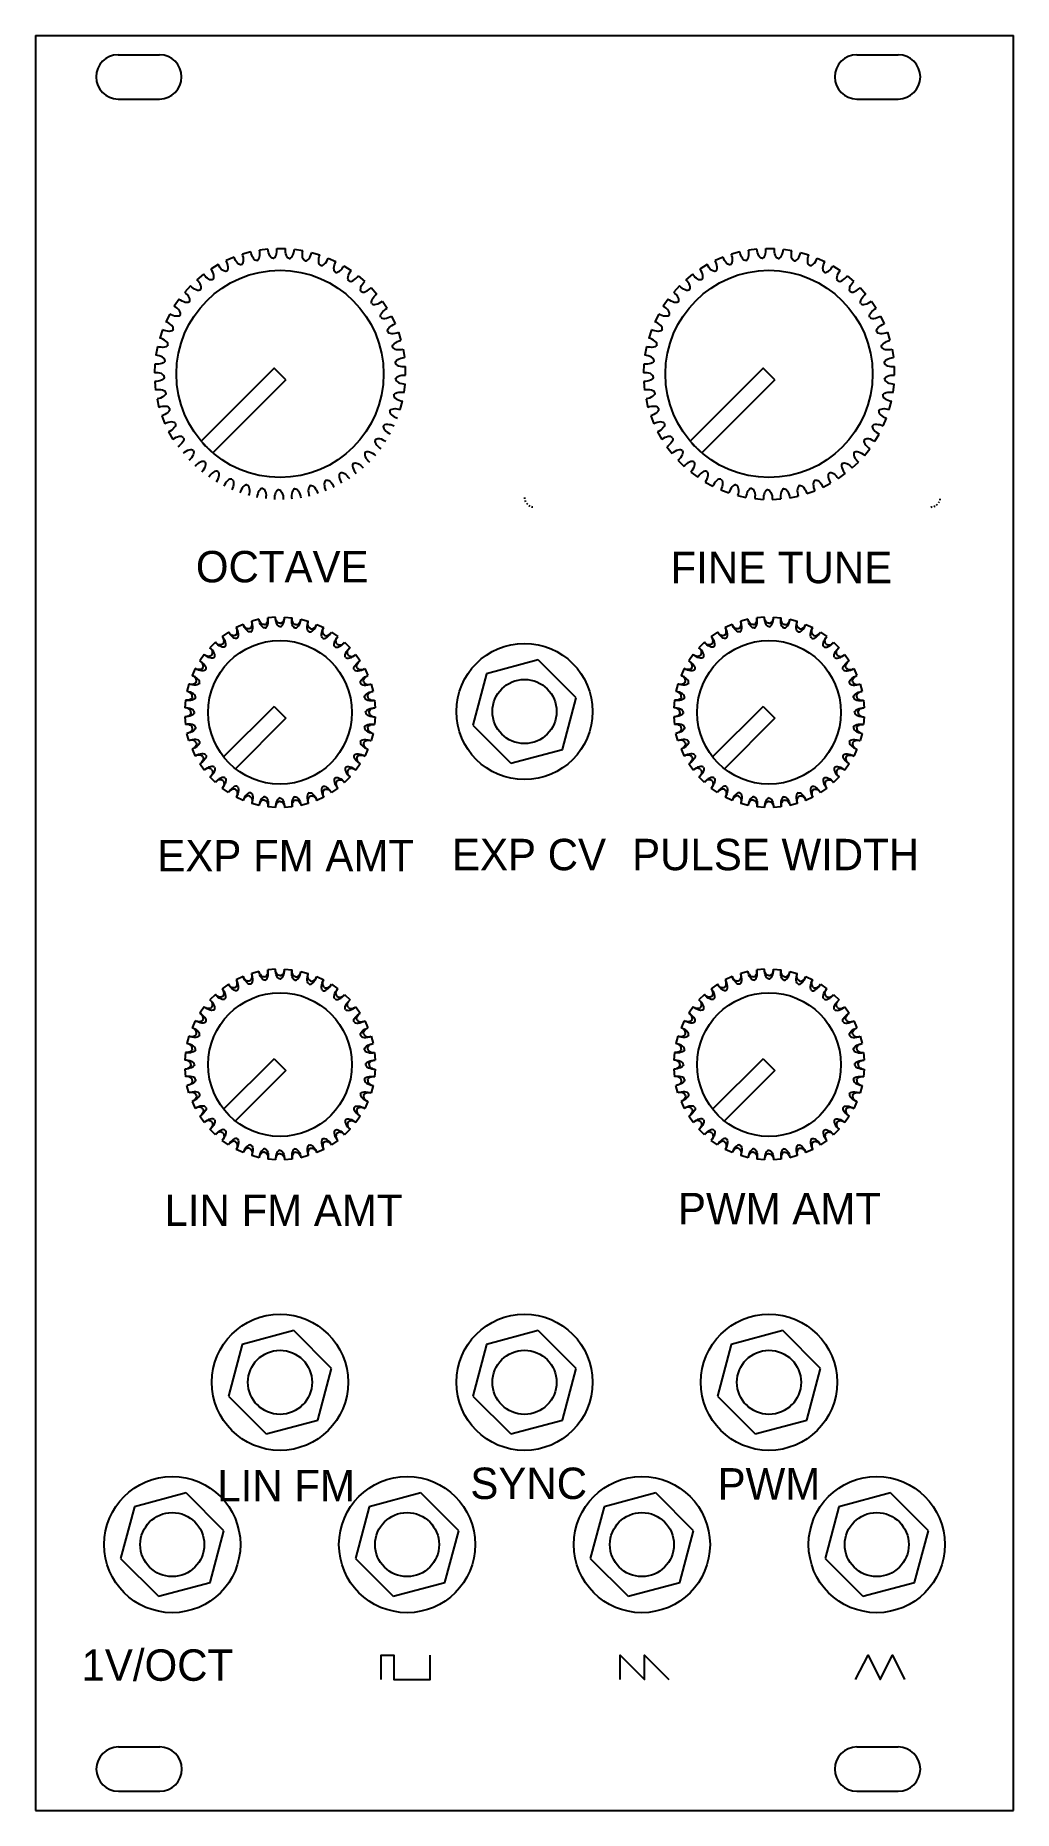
# Model space of a CAD drawing. Extents: x 0 to 71, y 0 to 128.
import ezdxf

# ---------------------------------------------------------------- set-up
doc = ezdxf.new("R2010")
doc.units = 0
doc.linetypes.add('BORDER', pattern=[0.875, 0.25, -0.125, 0.25, -0.125, 0, -0.125])
doc.linetypes.add('DOT', pattern=[0.125, 0, -0.125])
doc.layers.add('LAYER1', color=7, linetype='CONTINUOUS')
doc.styles.add('TEXT356445', font='txt', dxfattribs={"height": 0.2})
doc.styles.add('TEXT356448', font='txt', dxfattribs={"height": 0.2})
doc.styles.add('TEXT356451', font='txt', dxfattribs={"height": 0.2})
doc.styles.add('TEXT356454', font='txt', dxfattribs={"height": 0.2})
doc.styles.add('TEXT356457', font='txt', dxfattribs={"height": 0.2})
doc.styles.add('TEXT356460', font='txt', dxfattribs={"height": 0.2})
doc.styles.add('TEXT356463', font='txt', dxfattribs={"height": 0.2})
doc.styles.add('TEXT356466', font='txt', dxfattribs={"height": 0.2})
doc.styles.add('TEXT356469', font='txt', dxfattribs={"height": 0.2})
doc.styles.add('TEXT356472', font='txt', dxfattribs={"height": 0.2})
doc.styles.add('TEXT357011', font='txt', dxfattribs={"height": 0.2})

msp = doc.modelspace()

# ---------------------------------------------------------------- texts
at = {"layer": 'LAYER1', "color": 178, "linetype": 'BORDER'}
for s, style, p in [('OCTAVE', 'TEXT356472', (11.61, 88.91)), ('FINE TUNE', 'TEXT356445', (45.97, 88.85)), ('EXP FM AMT', 'TEXT356457', (8.82, 67.99)), ('EXP CV', 'TEXT356469', (30.15, 68.07)), ('PULSE WIDTH', 'TEXT357011', (43.19, 68.07)), ('LIN FM AMT', 'TEXT356448', (9.34, 42.32)), ('PWM AMT', 'TEXT356454', (46.51, 42.44)), ('LIN FM', 'TEXT356466', (13.16, 22.38)), ('SYNC', 'TEXT356460', (31.48, 22.55)), ('PWM', 'TEXT356463', (49.38, 22.51)), ('1V/OCT', 'TEXT356451', (3.33, 9.39))]:
    msp.add_text(s, height=2.274, dxfattribs=dict(at, style=style)).set_placement(p)

# ---------------------------------------------------------------- linework, layer by layer
at = {"layer": 'LAYER1', "color": 178}
for p, q in [((0, 128.5), (0, 0)), ((0, 128.5), (70.8, 128.5)), ((35.4, 128.5), (70.8, 128.5)), ((70.8, 0), (70.8, 128.5)), ((5.98, 127.1), (8.98, 127.1)), ((5.98, 127.1), (8.98, 127.1)), ((59.46, 127.1), (62.46, 127.1)), ((5.98, 123.9), (8.98, 123.9)), ((5.98, 123.9), (8.98, 123.9)), ((59.46, 123.9), (62.46, 123.9)), ((17.48, 113.09), (18.1, 113.08)), ((52.88, 113.09), (53.5, 113.08)), ((13.23, 111.91), (12.69, 111.59)), ((14.37, 112.45), (13.8, 112.21)), ((15.58, 112.83), (14.98, 112.67)), ((16.83, 113.04), (16.21, 112.97)), ((18.74, 113.03), (19.35, 112.93)), ((19.99, 112.8), (20.58, 112.62)), ((21.19, 112.39), (21.75, 112.13)), ((22.33, 111.83), (22.85, 111.49)), ((48.63, 111.91), (48.09, 111.59)), ((49.77, 112.45), (49.2, 112.21)), ((50.98, 112.83), (50.38, 112.67)), ((52.23, 113.04), (51.61, 112.97)), ((54.14, 113.03), (54.75, 112.93)), ((55.39, 112.8), (55.98, 112.62)), ((56.59, 112.39), (57.15, 112.13)), ((57.73, 111.83), (58.25, 111.49)), ((12.17, 111.21), (11.69, 110.82)), ((23.37, 111.11), (23.84, 110.7)), ((47.57, 111.21), (47.09, 110.82)), ((58.77, 111.11), (59.24, 110.7)), ((10.4, 109.4), (10.04, 108.9)), ((11.22, 110.37), (10.8, 109.92)), ((24.3, 110.25), (24.71, 109.78)), ((25.11, 109.27), (25.45, 108.75)), ((45.8, 109.4), (45.44, 108.9)), ((46.62, 110.37), (46.2, 109.92)), ((59.7, 110.25), (60.11, 109.78)), ((60.51, 109.27), (60.85, 108.75)), ((9.72, 108.33), (9.43, 107.78)), ((25.77, 108.18), (26.03, 107.62)), ((45.12, 108.33), (44.83, 107.78)), ((61.17, 108.18), (61.43, 107.62)), ((9.19, 107.18), (8.99, 106.6)), ((26.27, 107.02), (26.45, 106.43)), ((44.59, 107.18), (44.39, 106.6)), ((61.67, 107.02), (61.85, 106.43)), ((8.83, 105.97), (8.71, 105.36)), ((26.61, 105.8), (26.71, 105.19)), ((44.23, 105.97), (44.11, 105.36)), ((62.01, 105.8), (62.11, 105.19)), ((8.64, 104.71), (8.61, 104.09)), ((17.28, 104.42), (11.99, 99.14)), ((26.78, 103.92), (26.78, 104.54)), ((44.04, 104.71), (44.01, 104.09)), ((52.68, 104.42), (47.39, 99.14)), ((62.18, 103.92), (62.18, 104.54)), ((8.63, 103.44), (8.68, 102.83)), ((18.12, 103.58), (12.84, 98.29)), ((26.69, 102.66), (26.76, 103.27)), ((44.03, 103.44), (44.08, 102.83)), ((53.52, 103.58), (48.24, 98.29)), ((62.09, 102.66), (62.16, 103.27)), ((8.8, 102.19), (8.94, 101.58)), ((26.41, 101.42), (26.57, 102.02)), ((44.2, 102.19), (44.34, 101.58)), ((61.81, 101.42), (61.97, 102.02)), ((9.14, 100.97), (9.36, 100.39)), ((44.54, 100.97), (44.76, 100.39)), ((61.37, 100.23), (61.61, 100.8)), ((9.64, 99.8), (9.94, 99.26)), ((45.04, 99.8), (45.34, 99.26)), ((60.76, 99.12), (61.08, 99.65)), ((45.7, 98.72), (46.08, 98.23)), ((46.51, 97.75), (46.95, 97.31)), ((60.01, 98.1), (60.4, 98.58)), ((47.45, 96.89), (47.94, 96.52)), ((58.12, 96.42), (58.62, 96.78)), ((59.12, 97.2), (59.57, 97.62)), ((48.49, 96.17), (49.03, 95.87)), ((49.62, 95.61), (50.2, 95.38)), ((50.83, 95.2), (51.43, 95.06)), ((54.6, 95.04), (55.21, 95.16)), ((55.83, 95.34), (56.42, 95.54)), ((57.01, 95.8), (57.56, 96.08)), ((52.07, 94.97), (52.69, 94.92)), ((53.34, 94.92), (53.96, 94.95)), ((16.18, 86.24), (15.65, 86.1)), ((17.38, 86.4), (16.82, 86.35)), ((18.02, 86.4), (18.58, 86.35)), ((19.22, 86.24), (19.75, 86.1)), ((51.58, 86.24), (51.05, 86.1)), ((52.78, 86.4), (52.22, 86.35)), ((53.42, 86.4), (53.98, 86.35)), ((54.62, 86.24), (55.15, 86.1)), ((13.97, 85.31), (13.51, 84.99)), ((15.03, 85.87), (14.53, 85.64)), ((20.37, 85.87), (20.87, 85.64)), ((21.43, 85.31), (21.89, 84.99)), ((49.37, 85.31), (48.91, 84.99)), ((50.43, 85.87), (49.93, 85.64)), ((55.77, 85.87), (56.27, 85.64)), ((56.83, 85.31), (57.29, 84.99)), ((12.21, 83.69), (11.89, 83.23)), ((13.02, 84.58), (12.62, 84.18)), ((22.38, 84.58), (22.78, 84.18)), ((23.19, 83.69), (23.51, 83.23)), ((47.61, 83.69), (47.29, 83.23)), ((48.42, 84.58), (48.02, 84.18)), ((57.78, 84.58), (58.18, 84.18)), ((58.59, 83.69), (58.91, 83.23)), ((11.56, 82.67), (11.33, 82.17)), ((23.84, 82.67), (24.07, 82.17)), ((32.66, 82.3), (31.66, 78.56)), ((36.4, 83.3), (32.66, 82.3)), ((39.14, 80.56), (36.4, 83.3)), ((46.96, 82.67), (46.73, 82.17)), ((59.24, 82.67), (59.47, 82.17)), ((11.1, 81.55), (10.96, 81.02)), ((24.3, 81.55), (24.44, 81.02)), ((46.5, 81.55), (46.36, 81.02)), ((59.7, 81.55), (59.84, 81.02)), ((10.85, 80.38), (10.8, 79.83)), ((17.28, 79.92), (13.62, 76.27)), ((17.28, 79.92), (18.12, 79.08)), ((24.55, 80.38), (24.6, 79.83)), ((38.14, 76.82), (39.14, 80.56)), ((46.25, 80.38), (46.2, 79.83)), ((52.68, 79.92), (49.02, 76.27)), ((52.68, 79.92), (53.52, 79.08)), ((59.95, 80.38), (60, 79.83)), ((10.8, 79.18), (10.85, 78.62)), ((18.12, 79.08), (14.47, 75.42)), ((24.6, 79.18), (24.55, 78.62)), ((31.66, 78.56), (34.4, 75.82)), ((46.2, 79.18), (46.25, 78.62)), ((53.52, 79.08), (49.87, 75.42)), ((60, 79.18), (59.95, 78.62)), ((11.1, 77.45), (10.96, 77.98)), ((24.44, 77.98), (24.3, 77.45)), ((46.5, 77.45), (46.36, 77.98)), ((59.84, 77.98), (59.7, 77.45)), ((11.33, 76.83), (11.56, 76.33)), ((24.07, 76.83), (23.84, 76.33)), ((34.4, 75.82), (38.14, 76.82)), ((46.73, 76.83), (46.96, 76.33)), ((59.47, 76.83), (59.24, 76.33)), ((12.21, 75.31), (11.89, 75.77)), ((13.02, 74.42), (12.62, 74.82)), ((22.78, 74.82), (22.38, 74.42)), ((23.51, 75.77), (23.19, 75.31)), ((47.61, 75.31), (47.29, 75.77)), ((48.42, 74.42), (48.02, 74.82)), ((58.18, 74.82), (57.78, 74.42)), ((58.91, 75.77), (58.59, 75.31)), ((13.97, 73.69), (13.51, 74.01)), ((15.03, 73.13), (14.53, 73.36)), ((20.87, 73.36), (20.37, 73.13)), ((21.89, 74.01), (21.43, 73.69)), ((49.37, 73.69), (48.91, 74.01)), ((50.43, 73.13), (49.93, 73.36)), ((56.27, 73.36), (55.77, 73.13)), ((57.29, 74.01), (56.83, 73.69)), ((16.18, 72.76), (15.65, 72.91)), ((17.38, 72.6), (16.82, 72.65)), ((18.58, 72.65), (18.02, 72.6)), ((19.75, 72.91), (19.22, 72.76)), ((51.58, 72.76), (51.05, 72.91)), ((52.78, 72.6), (52.22, 72.65)), ((53.98, 72.65), (53.42, 72.6)), ((55.15, 72.91), (54.62, 72.76)), ((16.18, 60.74), (15.65, 60.6)), ((17.38, 60.9), (16.82, 60.85)), ((18.02, 60.9), (18.58, 60.85)), ((19.22, 60.74), (19.75, 60.6)), ((51.58, 60.74), (51.05, 60.6)), ((52.78, 60.9), (52.22, 60.85)), ((53.42, 60.9), (53.98, 60.85)), ((54.62, 60.74), (55.15, 60.6)), ((13.97, 59.81), (13.51, 59.49)), ((15.03, 60.37), (14.53, 60.14)), ((20.37, 60.37), (20.87, 60.14)), ((21.43, 59.81), (21.89, 59.49)), ((49.37, 59.81), (48.91, 59.49)), ((50.43, 60.37), (49.93, 60.14)), ((55.77, 60.37), (56.27, 60.14)), ((56.83, 59.81), (57.29, 59.49)), ((12.21, 58.19), (11.89, 57.73)), ((13.02, 59.08), (12.62, 58.68)), ((22.38, 59.08), (22.78, 58.68)), ((23.19, 58.19), (23.51, 57.73)), ((47.61, 58.19), (47.29, 57.73)), ((48.42, 59.08), (48.02, 58.68)), ((57.78, 59.08), (58.18, 58.68)), ((58.59, 58.19), (58.91, 57.73)), ((11.56, 57.17), (11.33, 56.67)), ((23.84, 57.17), (24.07, 56.67)), ((46.96, 57.17), (46.73, 56.67)), ((59.24, 57.17), (59.47, 56.67)), ((11.1, 56.05), (10.96, 55.52)), ((24.3, 56.05), (24.44, 55.52)), ((46.5, 56.05), (46.36, 55.52)), ((59.7, 56.05), (59.84, 55.52)), ((10.85, 54.88), (10.8, 54.33)), ((17.28, 54.42), (13.62, 50.77)), ((17.28, 54.42), (18.12, 53.58)), ((24.55, 54.88), (24.6, 54.33)), ((46.25, 54.88), (46.2, 54.33)), ((52.68, 54.42), (49.02, 50.77)), ((52.68, 54.42), (53.52, 53.58)), ((59.95, 54.88), (60, 54.33)), ((10.8, 53.68), (10.85, 53.12)), ((18.12, 53.58), (14.47, 49.92)), ((24.6, 53.68), (24.55, 53.12)), ((46.2, 53.68), (46.25, 53.12)), ((53.52, 53.58), (49.87, 49.92)), ((60, 53.68), (59.95, 53.12)), ((11.1, 51.95), (10.96, 52.48)), ((24.44, 52.48), (24.3, 51.95)), ((46.5, 51.95), (46.36, 52.48)), ((59.84, 52.48), (59.7, 51.95)), ((11.33, 51.33), (11.56, 50.83)), ((12.21, 49.81), (11.89, 50.27)), ((23.51, 50.27), (23.19, 49.81)), ((24.07, 51.33), (23.84, 50.83)), ((46.73, 51.33), (46.96, 50.83)), ((47.61, 49.81), (47.29, 50.27)), ((58.91, 50.27), (58.59, 49.81)), ((59.47, 51.33), (59.24, 50.83)), ((13.02, 48.92), (12.62, 49.32)), ((22.78, 49.32), (22.38, 48.92)), ((48.42, 48.92), (48.02, 49.32)), ((58.18, 49.32), (57.78, 48.92)), ((13.97, 48.19), (13.51, 48.51)), ((15.03, 47.63), (14.53, 47.86)), ((20.87, 47.86), (20.37, 47.63)), ((21.89, 48.51), (21.43, 48.19)), ((49.37, 48.19), (48.91, 48.51)), ((50.43, 47.63), (49.93, 47.86)), ((56.27, 47.86), (55.77, 47.63)), ((57.29, 48.51), (56.83, 48.19)), ((16.18, 47.26), (15.65, 47.41)), ((17.38, 47.1), (16.82, 47.15)), ((18.58, 47.15), (18.02, 47.1)), ((19.75, 47.41), (19.22, 47.26)), ((51.58, 47.26), (51.05, 47.41)), ((52.78, 47.1), (52.22, 47.15)), ((53.98, 47.15), (53.42, 47.1)), ((55.15, 47.41), (54.62, 47.26)), ((18.7, 34.74), (14.96, 33.74)), ((21.44, 32), (18.7, 34.74)), ((36.4, 34.74), (32.66, 33.74)), ((39.14, 32), (36.4, 34.74)), ((54.1, 34.74), (50.36, 33.74)), ((56.84, 32), (54.1, 34.74)), ((14.96, 33.74), (13.96, 30)), ((32.66, 33.74), (31.66, 30)), ((50.36, 33.74), (49.36, 30)), ((20.44, 28.26), (21.44, 32)), ((38.14, 28.26), (39.14, 32)), ((55.84, 28.26), (56.84, 32)), ((13.96, 30), (16.7, 27.26)), ((31.66, 30), (34.4, 27.26)), ((49.36, 30), (52.1, 27.26)), ((16.7, 27.26), (20.44, 28.26)), ((34.4, 27.26), (38.14, 28.26)), ((52.1, 27.26), (55.84, 28.26)), ((7.16, 21.99), (6.16, 18.25)), ((10.9, 22.99), (7.16, 21.99)), ((13.64, 20.25), (10.9, 22.99)), ((24.16, 21.99), (23.16, 18.25)), ((27.9, 22.99), (24.16, 21.99)), ((30.64, 20.25), (27.9, 22.99)), ((41.16, 21.99), (40.16, 18.25)), ((44.9, 22.99), (41.16, 21.99)), ((47.64, 20.25), (44.9, 22.99)), ((58.16, 21.99), (57.16, 18.25)), ((61.9, 22.99), (58.16, 21.99)), ((64.64, 20.25), (61.9, 22.99)), ((12.64, 16.51), (13.64, 20.25)), ((29.64, 16.51), (30.64, 20.25)), ((46.64, 16.51), (47.64, 20.25)), ((63.64, 16.51), (64.64, 20.25)), ((6.16, 18.25), (8.9, 15.51)), ((23.16, 18.25), (25.9, 15.51)), ((40.16, 18.25), (42.9, 15.51)), ((57.16, 18.25), (59.9, 15.51)), ((8.9, 15.51), (12.64, 16.51)), ((25.9, 15.51), (29.64, 16.51)), ((42.9, 15.51), (46.64, 16.51)), ((59.9, 15.51), (63.64, 16.51)), ((0, 12), (0, 0)), ((6, 4.6), (9, 4.6)), ((6, 4.6), (9, 4.6)), ((6, 4.6), (9, 4.6)), ((59.46, 4.6), (62.46, 4.6)), ((6, 1.4), (9, 1.4)), ((6, 1.4), (9, 1.4)), ((6, 1.4), (9, 1.4)), ((59.46, 1.4), (62.46, 1.4)), ((0, 0), (70.8, 0))]:
    msp.add_line(p, q, dxfattribs=at)
for points in [[(17.2, 112.37, 0), (17.26, 112.38, 0), (17.32, 112.43, 0), (17.37, 112.49, 0), (17.42, 112.59, 0), (17.45, 112.7, 0), (17.47, 112.83, 0), (17.48, 112.96, 0), (17.48, 113.09, 0)], [(52.6, 112.37, 0), (52.66, 112.38, 0), (52.72, 112.43, 0), (52.77, 112.49, 0), (52.82, 112.59, 0), (52.85, 112.7, 0), (52.87, 112.83, 0), (52.88, 112.96, 0), (52.88, 113.09, 0)], [(13.84, 111.44, 0), (13.78, 111.42, 0), (13.71, 111.43, 0), (13.63, 111.46, 0), (13.54, 111.51, 0), (13.45, 111.59, 0), (13.37, 111.69, 0), (13.29, 111.8, 0), (13.23, 111.91, 0)], [(13.84, 111.44, 0), (13.89, 111.48, 0), (13.92, 111.54, 0), (13.94, 111.63, 0), (13.95, 111.73, 0), (13.93, 111.85, 0), (13.9, 111.97, 0), (13.85, 112.1, 0), (13.8, 112.21, 0)], [(14.91, 111.91, 0), (14.85, 111.9, 0), (14.78, 111.91, 0), (14.71, 111.95, 0), (14.63, 112.02, 0), (14.55, 112.11, 0), (14.48, 112.22, 0), (14.42, 112.33, 0), (14.37, 112.45, 0)], [(14.91, 111.91, 0), (14.97, 111.94, 0), (15.01, 111.99, 0), (15.04, 112.07, 0), (15.06, 112.18, 0), (15.06, 112.3, 0), (15.05, 112.43, 0), (15.02, 112.55, 0), (14.98, 112.67, 0)], [(16.04, 112.22, 0), (15.98, 112.22, 0), (15.91, 112.24, 0), (15.84, 112.29, 0), (15.77, 112.37, 0), (15.71, 112.47, 0), (15.65, 112.59, 0), (15.61, 112.71, 0), (15.58, 112.83, 0)], [(16.04, 112.22, 0), (16.1, 112.24, 0), (16.15, 112.29, 0), (16.19, 112.37, 0), (16.22, 112.47, 0), (16.24, 112.58, 0), (16.25, 112.71, 0), (16.24, 112.84, 0), (16.21, 112.97, 0)], [(17.2, 112.37, 0), (17.14, 112.38, 0), (17.08, 112.41, 0), (17.02, 112.47, 0), (16.96, 112.56, 0), (16.91, 112.66, 0), (16.87, 112.79, 0), (16.84, 112.92, 0), (16.83, 113.04, 0)], [(18.37, 112.36, 0), (18.31, 112.37, 0), (18.25, 112.41, 0), (18.2, 112.48, 0), (18.16, 112.58, 0), (18.12, 112.69, 0), (18.1, 112.82, 0), (18.09, 112.95, 0), (18.1, 113.08, 0)], [(18.37, 112.36, 0), (18.43, 112.36, 0), (18.49, 112.4, 0), (18.56, 112.46, 0), (18.61, 112.54, 0), (18.66, 112.65, 0), (18.7, 112.78, 0), (18.73, 112.9, 0), (18.74, 113.03, 0)], [(19.53, 112.18, 0), (19.47, 112.2, 0), (19.42, 112.25, 0), (19.38, 112.33, 0), (19.34, 112.43, 0), (19.33, 112.55, 0), (19.32, 112.68, 0), (19.33, 112.81, 0), (19.35, 112.93, 0)], [(19.53, 112.18, 0), (19.59, 112.18, 0), (19.65, 112.2, 0), (19.72, 112.26, 0), (19.79, 112.33, 0), (19.86, 112.43, 0), (19.91, 112.55, 0), (19.96, 112.67, 0), (19.99, 112.8, 0)], [(20.65, 111.85, 0), (20.6, 111.88, 0), (20.55, 111.93, 0), (20.52, 112.02, 0), (20.5, 112.12, 0), (20.5, 112.24, 0), (20.52, 112.37, 0), (20.54, 112.49, 0), (20.58, 112.62, 0)], [(20.65, 111.85, 0), (20.71, 111.84, 0), (20.78, 111.85, 0), (20.85, 111.89, 0), (20.93, 111.96, 0), (21.01, 112.05, 0), (21.08, 112.16, 0), (21.14, 112.28, 0), (21.19, 112.39, 0)], [(21.71, 111.36, 0), (21.66, 111.4, 0), (21.63, 111.46, 0), (21.61, 111.54, 0), (21.6, 111.65, 0), (21.62, 111.77, 0), (21.65, 111.89, 0), (21.7, 112.02, 0), (21.75, 112.13, 0)], [(21.71, 111.36, 0), (21.77, 111.34, 0), (21.84, 111.35, 0), (21.92, 111.38, 0), (22.01, 111.43, 0), (22.1, 111.51, 0), (22.19, 111.61, 0), (22.26, 111.72, 0), (22.33, 111.83, 0)], [(49.24, 111.44, 0), (49.18, 111.42, 0), (49.11, 111.43, 0), (49.03, 111.46, 0), (48.94, 111.51, 0), (48.85, 111.59, 0), (48.77, 111.69, 0), (48.69, 111.8, 0), (48.63, 111.91, 0)], [(49.24, 111.44, 0), (49.29, 111.48, 0), (49.32, 111.54, 0), (49.34, 111.63, 0), (49.35, 111.73, 0), (49.33, 111.85, 0), (49.3, 111.97, 0), (49.25, 112.1, 0), (49.2, 112.21, 0)], [(50.31, 111.91, 0), (50.25, 111.9, 0), (50.18, 111.91, 0), (50.11, 111.95, 0), (50.03, 112.02, 0), (49.95, 112.11, 0), (49.88, 112.22, 0), (49.82, 112.33, 0), (49.77, 112.45, 0)], [(50.31, 111.91, 0), (50.37, 111.94, 0), (50.41, 111.99, 0), (50.44, 112.07, 0), (50.46, 112.18, 0), (50.46, 112.3, 0), (50.45, 112.43, 0), (50.42, 112.55, 0), (50.38, 112.67, 0)], [(51.44, 112.22, 0), (51.38, 112.22, 0), (51.31, 112.24, 0), (51.24, 112.29, 0), (51.17, 112.37, 0), (51.11, 112.47, 0), (51.05, 112.59, 0), (51.01, 112.71, 0), (50.98, 112.83, 0)], [(51.44, 112.22, 0), (51.5, 112.24, 0), (51.55, 112.29, 0), (51.59, 112.37, 0), (51.62, 112.47, 0), (51.64, 112.58, 0), (51.65, 112.71, 0), (51.64, 112.84, 0), (51.61, 112.97, 0)], [(52.6, 112.37, 0), (52.54, 112.38, 0), (52.48, 112.41, 0), (52.42, 112.47, 0), (52.36, 112.56, 0), (52.31, 112.66, 0), (52.27, 112.79, 0), (52.24, 112.92, 0), (52.23, 113.04, 0)], [(53.77, 112.36, 0), (53.71, 112.37, 0), (53.65, 112.41, 0), (53.6, 112.48, 0), (53.56, 112.58, 0), (53.52, 112.69, 0), (53.5, 112.82, 0), (53.49, 112.95, 0), (53.5, 113.08, 0)], [(53.77, 112.36, 0), (53.83, 112.36, 0), (53.89, 112.4, 0), (53.96, 112.46, 0), (54.01, 112.54, 0), (54.06, 112.65, 0), (54.1, 112.78, 0), (54.13, 112.9, 0), (54.14, 113.03, 0)], [(54.93, 112.18, 0), (54.87, 112.2, 0), (54.82, 112.25, 0), (54.78, 112.33, 0), (54.74, 112.43, 0), (54.73, 112.55, 0), (54.72, 112.68, 0), (54.73, 112.81, 0), (54.75, 112.93, 0)], [(54.93, 112.18, 0), (54.99, 112.18, 0), (55.05, 112.2, 0), (55.12, 112.26, 0), (55.19, 112.33, 0), (55.26, 112.43, 0), (55.31, 112.55, 0), (55.36, 112.67, 0), (55.39, 112.8, 0)], [(56.05, 111.85, 0), (56, 111.88, 0), (55.95, 111.93, 0), (55.92, 112.02, 0), (55.9, 112.12, 0), (55.9, 112.24, 0), (55.92, 112.37, 0), (55.94, 112.49, 0), (55.98, 112.62, 0)], [(56.05, 111.85, 0), (56.11, 111.84, 0), (56.18, 111.85, 0), (56.25, 111.89, 0), (56.33, 111.96, 0), (56.41, 112.05, 0), (56.48, 112.16, 0), (56.54, 112.28, 0), (56.59, 112.39, 0)], [(57.11, 111.36, 0), (57.06, 111.4, 0), (57.03, 111.46, 0), (57.01, 111.54, 0), (57, 111.65, 0), (57.02, 111.77, 0), (57.05, 111.89, 0), (57.1, 112.02, 0), (57.15, 112.13, 0)], [(57.11, 111.36, 0), (57.17, 111.34, 0), (57.24, 111.35, 0), (57.32, 111.38, 0), (57.41, 111.43, 0), (57.5, 111.51, 0), (57.59, 111.61, 0), (57.66, 111.72, 0), (57.73, 111.83, 0)], [(11.94, 110.09, 0), (11.97, 110.14, 0), (11.99, 110.21, 0), (11.99, 110.3, 0), (11.96, 110.4, 0), (11.91, 110.51, 0), (11.85, 110.62, 0), (11.77, 110.72, 0), (11.69, 110.82, 0)], [(12.84, 110.83, 0), (12.79, 110.81, 0), (12.72, 110.8, 0), (12.63, 110.82, 0), (12.54, 110.86, 0), (12.44, 110.93, 0), (12.34, 111.01, 0), (12.25, 111.11, 0), (12.17, 111.21, 0)], [(12.84, 110.83, 0), (12.88, 110.88, 0), (12.91, 110.94, 0), (12.92, 111.03, 0), (12.91, 111.13, 0), (12.88, 111.25, 0), (12.83, 111.37, 0), (12.76, 111.48, 0), (12.69, 111.59, 0)], [(22.7, 110.73, 0), (22.66, 110.77, 0), (22.63, 110.84, 0), (22.62, 110.93, 0), (22.63, 111.03, 0), (22.66, 111.15, 0), (22.71, 111.27, 0), (22.77, 111.38, 0), (22.85, 111.49, 0)], [(22.7, 110.73, 0), (22.75, 110.71, 0), (22.82, 110.7, 0), (22.91, 110.72, 0), (23, 110.76, 0), (23.1, 110.83, 0), (23.2, 110.91, 0), (23.29, 111.01, 0), (23.37, 111.11, 0)], [(23.58, 109.97, 0), (23.55, 110.02, 0), (23.53, 110.09, 0), (23.54, 110.18, 0), (23.56, 110.28, 0), (23.61, 110.39, 0), (23.67, 110.5, 0), (23.75, 110.6, 0), (23.84, 110.7, 0)], [(47.34, 110.09, 0), (47.37, 110.14, 0), (47.39, 110.21, 0), (47.39, 110.3, 0), (47.36, 110.4, 0), (47.31, 110.51, 0), (47.25, 110.62, 0), (47.17, 110.72, 0), (47.09, 110.82, 0)], [(48.24, 110.83, 0), (48.19, 110.81, 0), (48.12, 110.8, 0), (48.03, 110.82, 0), (47.94, 110.86, 0), (47.84, 110.93, 0), (47.74, 111.01, 0), (47.65, 111.11, 0), (47.57, 111.21, 0)], [(48.24, 110.83, 0), (48.28, 110.88, 0), (48.31, 110.94, 0), (48.32, 111.03, 0), (48.31, 111.13, 0), (48.28, 111.25, 0), (48.23, 111.37, 0), (48.16, 111.48, 0), (48.09, 111.59, 0)], [(58.1, 110.73, 0), (58.06, 110.77, 0), (58.03, 110.84, 0), (58.02, 110.93, 0), (58.03, 111.03, 0), (58.06, 111.15, 0), (58.11, 111.27, 0), (58.17, 111.38, 0), (58.25, 111.49, 0)], [(58.1, 110.73, 0), (58.15, 110.71, 0), (58.22, 110.7, 0), (58.31, 110.72, 0), (58.4, 110.76, 0), (58.5, 110.83, 0), (58.6, 110.91, 0), (58.69, 111.01, 0), (58.77, 111.11, 0)], [(58.98, 109.97, 0), (58.95, 110.02, 0), (58.93, 110.09, 0), (58.94, 110.18, 0), (58.96, 110.28, 0), (59.01, 110.39, 0), (59.07, 110.5, 0), (59.15, 110.6, 0), (59.24, 110.7, 0)], [(11.15, 109.23, 0), (11.1, 109.19, 0), (11.04, 109.16, 0), (10.95, 109.16, 0), (10.84, 109.17, 0), (10.73, 109.21, 0), (10.61, 109.26, 0), (10.5, 109.33, 0), (10.4, 109.4, 0)], [(11.15, 109.23, 0), (11.18, 109.28, 0), (11.18, 109.35, 0), (11.17, 109.44, 0), (11.13, 109.54, 0), (11.07, 109.64, 0), (10.99, 109.74, 0), (10.89, 109.83, 0), (10.8, 109.92, 0)], [(11.94, 110.09, 0), (11.89, 110.06, 0), (11.82, 110.04, 0), (11.73, 110.05, 0), (11.63, 110.08, 0), (11.52, 110.13, 0), (11.41, 110.2, 0), (11.31, 110.28, 0), (11.22, 110.37, 0)], [(23.58, 109.97, 0), (23.64, 109.94, 0), (23.7, 109.92, 0), (23.79, 109.93, 0), (23.89, 109.96, 0), (24, 110.01, 0), (24.11, 110.08, 0), (24.21, 110.16, 0), (24.3, 110.25, 0)], [(24.36, 109.09, 0), (24.33, 109.15, 0), (24.32, 109.22, 0), (24.34, 109.3, 0), (24.38, 109.4, 0), (24.44, 109.5, 0), (24.52, 109.6, 0), (24.61, 109.7, 0), (24.71, 109.78, 0)], [(24.36, 109.09, 0), (24.4, 109.05, 0), (24.47, 109.03, 0), (24.56, 109.02, 0), (24.66, 109.04, 0), (24.78, 109.07, 0), (24.89, 109.13, 0), (25.01, 109.19, 0), (25.11, 109.27, 0)], [(46.55, 109.23, 0), (46.5, 109.19, 0), (46.44, 109.16, 0), (46.35, 109.16, 0), (46.24, 109.17, 0), (46.13, 109.21, 0), (46.01, 109.26, 0), (45.9, 109.33, 0), (45.8, 109.4, 0)], [(46.55, 109.23, 0), (46.58, 109.28, 0), (46.58, 109.35, 0), (46.57, 109.44, 0), (46.53, 109.54, 0), (46.47, 109.64, 0), (46.39, 109.74, 0), (46.29, 109.83, 0), (46.2, 109.92, 0)], [(47.34, 110.09, 0), (47.29, 110.06, 0), (47.22, 110.04, 0), (47.13, 110.05, 0), (47.03, 110.08, 0), (46.92, 110.13, 0), (46.81, 110.2, 0), (46.71, 110.28, 0), (46.62, 110.37, 0)], [(58.98, 109.97, 0), (59.04, 109.94, 0), (59.1, 109.92, 0), (59.19, 109.93, 0), (59.29, 109.96, 0), (59.4, 110.01, 0), (59.51, 110.08, 0), (59.61, 110.16, 0), (59.7, 110.25, 0)], [(59.76, 109.09, 0), (59.73, 109.15, 0), (59.72, 109.22, 0), (59.74, 109.3, 0), (59.78, 109.4, 0), (59.84, 109.5, 0), (59.92, 109.6, 0), (60.01, 109.7, 0), (60.11, 109.78, 0)], [(59.76, 109.09, 0), (59.8, 109.05, 0), (59.87, 109.03, 0), (59.96, 109.02, 0), (60.06, 109.04, 0), (60.18, 109.07, 0), (60.29, 109.13, 0), (60.41, 109.19, 0), (60.51, 109.27, 0)], [(10.48, 108.27, 0), (10.44, 108.22, 0), (10.38, 108.19, 0), (10.3, 108.17, 0), (10.19, 108.17, 0), (10.07, 108.19, 0), (9.95, 108.23, 0), (9.83, 108.28, 0), (9.72, 108.33, 0)], [(10.48, 108.27, 0), (10.5, 108.32, 0), (10.5, 108.39, 0), (10.47, 108.48, 0), (10.42, 108.57, 0), (10.35, 108.66, 0), (10.25, 108.75, 0), (10.15, 108.83, 0), (10.04, 108.9, 0)], [(25, 108.12, 0), (24.98, 108.17, 0), (24.98, 108.24, 0), (25.01, 108.33, 0), (25.06, 108.42, 0), (25.14, 108.51, 0), (25.23, 108.6, 0), (25.34, 108.68, 0), (25.45, 108.75, 0)], [(25, 108.12, 0), (25.04, 108.07, 0), (25.1, 108.04, 0), (25.19, 108.02, 0), (25.29, 108.02, 0), (25.41, 108.04, 0), (25.54, 108.08, 0), (25.66, 108.13, 0), (25.77, 108.18, 0)], [(45.88, 108.27, 0), (45.84, 108.22, 0), (45.78, 108.19, 0), (45.7, 108.17, 0), (45.59, 108.17, 0), (45.47, 108.19, 0), (45.35, 108.23, 0), (45.23, 108.28, 0), (45.12, 108.33, 0)], [(45.88, 108.27, 0), (45.9, 108.32, 0), (45.9, 108.39, 0), (45.87, 108.48, 0), (45.82, 108.57, 0), (45.75, 108.66, 0), (45.65, 108.75, 0), (45.55, 108.83, 0), (45.44, 108.9, 0)], [(60.4, 108.12, 0), (60.38, 108.17, 0), (60.38, 108.24, 0), (60.41, 108.33, 0), (60.46, 108.42, 0), (60.54, 108.51, 0), (60.63, 108.6, 0), (60.74, 108.68, 0), (60.85, 108.75, 0)], [(60.4, 108.12, 0), (60.44, 108.07, 0), (60.5, 108.04, 0), (60.59, 108.02, 0), (60.69, 108.02, 0), (60.81, 108.04, 0), (60.94, 108.08, 0), (61.06, 108.13, 0), (61.17, 108.18, 0)], [(9.96, 107.22, 0), (9.93, 107.17, 0), (9.87, 107.13, 0), (9.79, 107.1, 0), (9.68, 107.08, 0), (9.56, 107.09, 0), (9.44, 107.11, 0), (9.31, 107.14, 0), (9.19, 107.18, 0)], [(9.96, 107.22, 0), (9.97, 107.28, 0), (9.96, 107.35, 0), (9.92, 107.43, 0), (9.86, 107.51, 0), (9.77, 107.59, 0), (9.66, 107.67, 0), (9.55, 107.73, 0), (9.43, 107.78, 0)], [(25.5, 107.06, 0), (25.49, 107.12, 0), (25.5, 107.19, 0), (25.54, 107.27, 0), (25.61, 107.35, 0), (25.7, 107.43, 0), (25.8, 107.51, 0), (25.92, 107.57, 0), (26.03, 107.62, 0)], [(25.5, 107.06, 0), (25.54, 107.01, 0), (25.59, 106.97, 0), (25.68, 106.94, 0), (25.78, 106.92, 0), (25.9, 106.93, 0), (26.03, 106.95, 0), (26.15, 106.98, 0), (26.27, 107.02, 0)], [(45.36, 107.22, 0), (45.33, 107.17, 0), (45.27, 107.13, 0), (45.19, 107.1, 0), (45.08, 107.08, 0), (44.96, 107.09, 0), (44.84, 107.11, 0), (44.71, 107.14, 0), (44.59, 107.18, 0)], [(45.36, 107.22, 0), (45.37, 107.28, 0), (45.36, 107.35, 0), (45.32, 107.43, 0), (45.26, 107.51, 0), (45.17, 107.59, 0), (45.06, 107.67, 0), (44.95, 107.73, 0), (44.83, 107.78, 0)], [(60.9, 107.06, 0), (60.89, 107.12, 0), (60.9, 107.19, 0), (60.94, 107.27, 0), (61.01, 107.35, 0), (61.1, 107.43, 0), (61.2, 107.51, 0), (61.32, 107.57, 0), (61.43, 107.62, 0)], [(60.9, 107.06, 0), (60.94, 107.01, 0), (60.99, 106.97, 0), (61.08, 106.94, 0), (61.18, 106.92, 0), (61.3, 106.93, 0), (61.43, 106.95, 0), (61.55, 106.98, 0), (61.67, 107.02, 0)], [(9.59, 106.11, 0), (9.56, 106.06, 0), (9.51, 106.01, 0), (9.43, 105.97, 0), (9.33, 105.94, 0), (9.21, 105.92, 0), (9.09, 105.93, 0), (8.95, 105.94, 0), (8.83, 105.97, 0)], [(9.59, 106.11, 0), (9.59, 106.17, 0), (9.57, 106.24, 0), (9.52, 106.31, 0), (9.44, 106.38, 0), (9.35, 106.45, 0), (9.23, 106.51, 0), (9.11, 106.56, 0), (8.99, 106.6, 0)], [(25.85, 105.94, 0), (25.85, 106, 0), (25.87, 106.07, 0), (25.92, 106.14, 0), (26, 106.22, 0), (26.1, 106.28, 0), (26.21, 106.34, 0), (26.33, 106.39, 0), (26.45, 106.43, 0)], [(25.85, 105.94, 0), (25.88, 105.89, 0), (25.93, 105.84, 0), (26.01, 105.8, 0), (26.11, 105.77, 0), (26.23, 105.76, 0), (26.36, 105.76, 0), (26.49, 105.77, 0), (26.61, 105.8, 0)], [(44.99, 106.11, 0), (44.96, 106.06, 0), (44.91, 106.01, 0), (44.83, 105.97, 0), (44.73, 105.94, 0), (44.61, 105.92, 0), (44.49, 105.93, 0), (44.35, 105.94, 0), (44.23, 105.97, 0)], [(44.99, 106.11, 0), (44.99, 106.17, 0), (44.97, 106.24, 0), (44.92, 106.31, 0), (44.84, 106.38, 0), (44.75, 106.45, 0), (44.63, 106.51, 0), (44.51, 106.56, 0), (44.39, 106.6, 0)], [(61.25, 105.94, 0), (61.25, 106, 0), (61.27, 106.07, 0), (61.32, 106.14, 0), (61.4, 106.22, 0), (61.5, 106.28, 0), (61.61, 106.34, 0), (61.73, 106.39, 0), (61.85, 106.43, 0)], [(61.25, 105.94, 0), (61.28, 105.89, 0), (61.33, 105.84, 0), (61.41, 105.8, 0), (61.51, 105.77, 0), (61.63, 105.76, 0), (61.76, 105.76, 0), (61.89, 105.77, 0), (62.01, 105.8, 0)], [(9.32, 103.79, 0), (9.31, 103.85, 0), (9.27, 103.91, 0), (9.2, 103.97, 0), (9.11, 104.02, 0), (8.99, 104.05, 0), (8.87, 104.08, 0), (8.74, 104.09, 0), (8.61, 104.09, 0)], [(9.37, 104.96, 0), (9.36, 104.9, 0), (9.31, 104.85, 0), (9.24, 104.8, 0), (9.14, 104.75, 0), (9.03, 104.72, 0), (8.9, 104.71, 0), (8.77, 104.7, 0), (8.64, 104.71, 0)], [(9.37, 104.96, 0), (9.37, 105.02, 0), (9.34, 105.09, 0), (9.28, 105.15, 0), (9.19, 105.21, 0), (9.09, 105.27, 0), (8.96, 105.31, 0), (8.84, 105.34, 0), (8.71, 105.36, 0)], [(18.12, 103.58, 0), (17.28, 104.42, 0), (11.99, 99.14, 0), (12.23, 98.87, 0), (12.48, 98.62, 0), (12.74, 98.38, 0), (12.84, 98.29, 0), (18.12, 103.58, 0)], [(26.05, 104.79, 0), (26.05, 104.85, 0), (26.08, 104.91, 0), (26.14, 104.98, 0), (26.23, 105.04, 0), (26.33, 105.09, 0), (26.45, 105.14, 0), (26.58, 105.17, 0), (26.71, 105.19, 0)], [(26.05, 104.79, 0), (26.06, 104.73, 0), (26.11, 104.68, 0), (26.18, 104.63, 0), (26.27, 104.58, 0), (26.39, 104.55, 0), (26.52, 104.54, 0), (26.65, 104.53, 0), (26.78, 104.54, 0)], [(44.72, 103.79, 0), (44.71, 103.85, 0), (44.67, 103.91, 0), (44.6, 103.97, 0), (44.51, 104.02, 0), (44.39, 104.05, 0), (44.27, 104.08, 0), (44.14, 104.09, 0), (44.01, 104.09, 0)], [(44.77, 104.96, 0), (44.76, 104.9, 0), (44.71, 104.85, 0), (44.64, 104.8, 0), (44.54, 104.75, 0), (44.43, 104.72, 0), (44.3, 104.71, 0), (44.17, 104.7, 0), (44.04, 104.71, 0)], [(44.77, 104.96, 0), (44.77, 105.02, 0), (44.74, 105.09, 0), (44.68, 105.15, 0), (44.59, 105.21, 0), (44.49, 105.27, 0), (44.36, 105.31, 0), (44.24, 105.34, 0), (44.11, 105.36, 0)], [(53.52, 103.58, 0), (52.68, 104.42, 0), (47.39, 99.14, 0), (47.63, 98.87, 0), (47.88, 98.62, 0), (48.14, 98.38, 0), (48.24, 98.29, 0), (53.52, 103.58, 0)], [(61.45, 104.79, 0), (61.45, 104.85, 0), (61.48, 104.91, 0), (61.54, 104.98, 0), (61.63, 105.04, 0), (61.73, 105.09, 0), (61.85, 105.14, 0), (61.98, 105.17, 0), (62.11, 105.19, 0)], [(61.45, 104.79, 0), (61.46, 104.73, 0), (61.51, 104.68, 0), (61.58, 104.63, 0), (61.67, 104.58, 0), (61.79, 104.55, 0), (61.92, 104.54, 0), (62.05, 104.53, 0), (62.18, 104.54, 0)], [(9.32, 103.79, 0), (9.31, 103.73, 0), (9.28, 103.67, 0), (9.21, 103.61, 0), (9.12, 103.56, 0), (9.01, 103.51, 0), (8.89, 103.48, 0), (8.76, 103.45, 0), (8.63, 103.44, 0)], [(9.43, 102.63, 0), (9.41, 102.69, 0), (9.36, 102.74, 0), (9.29, 102.78, 0), (9.19, 102.82, 0), (9.07, 102.84, 0), (8.94, 102.85, 0), (8.81, 102.84, 0), (8.68, 102.83, 0)], [(26.07, 103.62, 0), (26.09, 103.68, 0), (26.13, 103.74, 0), (26.19, 103.8, 0), (26.29, 103.84, 0), (26.4, 103.88, 0), (26.53, 103.91, 0), (26.66, 103.92, 0), (26.78, 103.92, 0)], [(26.07, 103.62, 0), (26.08, 103.56, 0), (26.12, 103.5, 0), (26.18, 103.44, 0), (26.27, 103.38, 0), (26.38, 103.34, 0), (26.51, 103.3, 0), (26.64, 103.28, 0), (26.76, 103.27, 0)], [(44.72, 103.79, 0), (44.71, 103.73, 0), (44.68, 103.67, 0), (44.61, 103.61, 0), (44.52, 103.56, 0), (44.41, 103.51, 0), (44.29, 103.48, 0), (44.16, 103.45, 0), (44.03, 103.44, 0)], [(44.83, 102.63, 0), (44.81, 102.69, 0), (44.76, 102.74, 0), (44.69, 102.78, 0), (44.59, 102.82, 0), (44.47, 102.84, 0), (44.34, 102.85, 0), (44.21, 102.84, 0), (44.08, 102.83, 0)], [(61.47, 103.62, 0), (61.49, 103.68, 0), (61.53, 103.74, 0), (61.59, 103.8, 0), (61.69, 103.84, 0), (61.8, 103.88, 0), (61.93, 103.91, 0), (62.06, 103.92, 0), (62.18, 103.92, 0)], [(61.47, 103.62, 0), (61.48, 103.56, 0), (61.52, 103.5, 0), (61.58, 103.44, 0), (61.67, 103.38, 0), (61.78, 103.34, 0), (61.91, 103.3, 0), (62.04, 103.28, 0), (62.16, 103.27, 0)], [(9.43, 102.63, 0), (9.43, 102.57, 0), (9.4, 102.5, 0), (9.35, 102.43, 0), (9.27, 102.37, 0), (9.17, 102.31, 0), (9.05, 102.25, 0), (8.92, 102.22, 0), (8.8, 102.19, 0)], [(9.7, 101.49, 0), (9.67, 101.54, 0), (9.62, 101.59, 0), (9.54, 101.63, 0), (9.44, 101.65, 0), (9.32, 101.65, 0), (9.19, 101.64, 0), (9.06, 101.62, 0), (8.94, 101.58, 0)], [(25.94, 102.46, 0), (25.96, 102.52, 0), (26.01, 102.57, 0), (26.08, 102.61, 0), (26.18, 102.65, 0), (26.3, 102.67, 0), (26.43, 102.68, 0), (26.56, 102.67, 0), (26.69, 102.66, 0)], [(25.94, 102.46, 0), (25.94, 102.4, 0), (25.97, 102.33, 0), (26.02, 102.26, 0), (26.1, 102.2, 0), (26.2, 102.14, 0), (26.32, 102.09, 0), (26.45, 102.05, 0), (26.57, 102.02, 0)], [(44.83, 102.63, 0), (44.83, 102.57, 0), (44.8, 102.5, 0), (44.75, 102.43, 0), (44.67, 102.37, 0), (44.57, 102.31, 0), (44.45, 102.25, 0), (44.32, 102.22, 0), (44.2, 102.19, 0)], [(45.1, 101.49, 0), (45.07, 101.54, 0), (45.02, 101.59, 0), (44.94, 101.63, 0), (44.84, 101.65, 0), (44.72, 101.65, 0), (44.59, 101.64, 0), (44.46, 101.62, 0), (44.34, 101.58, 0)], [(61.34, 102.46, 0), (61.36, 102.52, 0), (61.41, 102.57, 0), (61.48, 102.61, 0), (61.58, 102.65, 0), (61.7, 102.67, 0), (61.83, 102.68, 0), (61.96, 102.67, 0), (62.09, 102.66, 0)], [(61.34, 102.46, 0), (61.34, 102.4, 0), (61.37, 102.33, 0), (61.42, 102.26, 0), (61.5, 102.2, 0), (61.6, 102.14, 0), (61.72, 102.09, 0), (61.85, 102.05, 0), (61.97, 102.02, 0)], [(9.7, 101.49, 0), (9.71, 101.43, 0), (9.69, 101.36, 0), (9.65, 101.29, 0), (9.58, 101.21, 0), (9.48, 101.14, 0), (9.37, 101.07, 0), (9.26, 101.01, 0), (9.14, 100.97, 0)], [(10.13, 100.4, 0), (10.09, 100.45, 0), (10.03, 100.49, 0), (9.95, 100.51, 0), (9.84, 100.52, 0), (9.72, 100.51, 0), (9.6, 100.48, 0), (9.47, 100.44, 0), (9.36, 100.39, 0)], [(10.13, 100.4, 0), (10.14, 100.34, 0), (10.14, 100.27, 0), (10.1, 100.19, 0), (10.04, 100.11, 0), (9.96, 100.02, 0), (9.86, 99.94, 0), (9.75, 99.86, 0), (9.64, 99.8, 0)], [(25.2, 100.25, 0), (25.18, 100.19, 0), (25.19, 100.12, 0), (25.22, 100.04, 0), (25.28, 99.95, 0), (25.36, 99.86, 0), (25.46, 99.78, 0), (25.57, 99.71, 0), (25.68, 99.65, 0)], [(25.2, 100.25, 0), (25.23, 100.3, 0), (25.29, 100.33, 0), (25.38, 100.36, 0), (25.48, 100.36, 0), (25.6, 100.35, 0), (25.73, 100.33, 0), (25.85, 100.28, 0), (25.97, 100.23, 0)], [(25.65, 101.33, 0), (25.64, 101.27, 0), (25.65, 101.2, 0), (25.7, 101.12, 0), (25.77, 101.05, 0), (25.86, 100.97, 0), (25.97, 100.9, 0), (26.09, 100.85, 0), (26.21, 100.8, 0)], [(25.65, 101.33, 0), (25.67, 101.38, 0), (25.73, 101.43, 0), (25.81, 101.46, 0), (25.91, 101.48, 0), (26.03, 101.49, 0), (26.16, 101.48, 0), (26.29, 101.45, 0), (26.41, 101.42, 0)], [(45.1, 101.49, 0), (45.11, 101.43, 0), (45.09, 101.36, 0), (45.05, 101.29, 0), (44.98, 101.21, 0), (44.88, 101.14, 0), (44.77, 101.07, 0), (44.66, 101.01, 0), (44.54, 100.97, 0)], [(45.53, 100.4, 0), (45.49, 100.45, 0), (45.43, 100.49, 0), (45.35, 100.51, 0), (45.24, 100.52, 0), (45.12, 100.51, 0), (45, 100.48, 0), (44.87, 100.44, 0), (44.76, 100.39, 0)], [(45.53, 100.4, 0), (45.54, 100.34, 0), (45.54, 100.27, 0), (45.5, 100.19, 0), (45.44, 100.11, 0), (45.36, 100.02, 0), (45.26, 99.94, 0), (45.15, 99.86, 0), (45.04, 99.8, 0)], [(60.6, 100.25, 0), (60.58, 100.19, 0), (60.59, 100.12, 0), (60.62, 100.04, 0), (60.68, 99.95, 0), (60.76, 99.86, 0), (60.86, 99.78, 0), (60.97, 99.71, 0), (61.08, 99.65, 0)], [(60.6, 100.25, 0), (60.63, 100.3, 0), (60.69, 100.33, 0), (60.78, 100.36, 0), (60.88, 100.36, 0), (61, 100.35, 0), (61.13, 100.33, 0), (61.25, 100.28, 0), (61.37, 100.23, 0)], [(61.05, 101.33, 0), (61.04, 101.27, 0), (61.05, 101.2, 0), (61.1, 101.12, 0), (61.17, 101.05, 0), (61.26, 100.97, 0), (61.37, 100.9, 0), (61.49, 100.85, 0), (61.61, 100.8, 0)], [(61.05, 101.33, 0), (61.07, 101.38, 0), (61.13, 101.43, 0), (61.21, 101.46, 0), (61.31, 101.48, 0), (61.43, 101.49, 0), (61.56, 101.48, 0), (61.69, 101.45, 0), (61.81, 101.42, 0)], [(10.7, 99.38, 0), (10.66, 99.43, 0), (10.6, 99.46, 0), (10.51, 99.47, 0), (10.4, 99.46, 0), (10.29, 99.43, 0), (10.17, 99.39, 0), (10.05, 99.33, 0), (9.94, 99.26, 0)], [(10.7, 99.38, 0), (10.73, 99.33, 0), (10.73, 99.26, 0), (10.71, 99.17, 0), (10.66, 99.08, 0), (10.59, 98.98, 0), (10.5, 98.89, 0), (10.41, 98.8, 0), (10.3, 98.72, 0)], [(24.6, 99.24, 0), (24.58, 99.19, 0), (24.57, 99.11, 0), (24.6, 99.03, 0), (24.64, 98.94, 0), (24.71, 98.84, 0), (24.8, 98.74, 0), (24.9, 98.66, 0), (25, 98.58, 0)], [(24.6, 99.24, 0), (24.64, 99.28, 0), (24.71, 99.31, 0), (24.79, 99.32, 0), (24.9, 99.32, 0), (25.02, 99.29, 0), (25.14, 99.24, 0), (25.25, 99.19, 0), (25.36, 99.12, 0)], [(46.1, 99.38, 0), (46.06, 99.43, 0), (46, 99.46, 0), (45.91, 99.47, 0), (45.8, 99.46, 0), (45.69, 99.43, 0), (45.57, 99.39, 0), (45.45, 99.33, 0), (45.34, 99.26, 0)], [(46.1, 99.38, 0), (46.13, 99.33, 0), (46.13, 99.26, 0), (46.11, 99.17, 0), (46.06, 99.08, 0), (45.99, 98.98, 0), (45.9, 98.89, 0), (45.81, 98.8, 0), (45.7, 98.72, 0)], [(60, 99.24, 0), (59.98, 99.19, 0), (59.97, 99.11, 0), (60, 99.03, 0), (60.04, 98.94, 0), (60.11, 98.84, 0), (60.2, 98.74, 0), (60.3, 98.66, 0), (60.4, 98.58, 0)], [(60, 99.24, 0), (60.04, 99.28, 0), (60.11, 99.31, 0), (60.19, 99.32, 0), (60.3, 99.32, 0), (60.42, 99.29, 0), (60.54, 99.24, 0), (60.65, 99.19, 0), (60.76, 99.12, 0)], [(11.41, 98.46, 0), (11.37, 98.49, 0), (11.3, 98.51, 0), (11.21, 98.51, 0), (11.11, 98.49, 0), (11, 98.45, 0), (10.88, 98.38, 0), (10.77, 98.31, 0), (10.68, 98.23, 0)], [(11.41, 98.46, 0), (11.44, 98.4, 0), (11.46, 98.33, 0), (11.45, 98.25, 0), (11.41, 98.15, 0), (11.36, 98.04, 0), (11.29, 97.93, 0), (11.2, 97.83, 0), (11.11, 97.75, 0)], [(12.25, 97.63, 0), (12.19, 97.66, 0), (12.12, 97.67, 0), (12.04, 97.66, 0), (11.94, 97.62, 0), (11.83, 97.57, 0), (11.73, 97.49, 0), (11.63, 97.4, 0), (11.55, 97.31, 0)], [(23.87, 98.33, 0), (23.84, 98.28, 0), (23.83, 98.21, 0), (23.84, 98.12, 0), (23.87, 98.02, 0), (23.92, 97.91, 0), (24, 97.81, 0), (24.08, 97.71, 0), (24.17, 97.62, 0)], [(23.87, 98.33, 0), (23.92, 98.36, 0), (23.99, 98.38, 0), (24.08, 98.38, 0), (24.18, 98.36, 0), (24.29, 98.32, 0), (24.4, 98.26, 0), (24.51, 98.18, 0), (24.61, 98.1, 0)], [(46.81, 98.46, 0), (46.77, 98.49, 0), (46.7, 98.51, 0), (46.61, 98.51, 0), (46.51, 98.49, 0), (46.4, 98.45, 0), (46.28, 98.38, 0), (46.17, 98.31, 0), (46.08, 98.23, 0)], [(46.81, 98.46, 0), (46.84, 98.4, 0), (46.86, 98.33, 0), (46.85, 98.25, 0), (46.81, 98.15, 0), (46.76, 98.04, 0), (46.69, 97.93, 0), (46.6, 97.83, 0), (46.51, 97.75, 0)], [(47.65, 97.63, 0), (47.59, 97.66, 0), (47.52, 97.67, 0), (47.44, 97.66, 0), (47.34, 97.62, 0), (47.23, 97.57, 0), (47.13, 97.49, 0), (47.03, 97.4, 0), (46.95, 97.31, 0)], [(59.27, 98.33, 0), (59.24, 98.28, 0), (59.23, 98.21, 0), (59.24, 98.12, 0), (59.27, 98.02, 0), (59.32, 97.91, 0), (59.4, 97.81, 0), (59.48, 97.71, 0), (59.57, 97.62, 0)], [(59.27, 98.33, 0), (59.32, 98.36, 0), (59.39, 98.38, 0), (59.48, 98.38, 0), (59.58, 98.36, 0), (59.69, 98.32, 0), (59.8, 98.26, 0), (59.91, 98.18, 0), (60.01, 98.1, 0)], [(12.25, 97.63, 0), (12.28, 97.59, 0), (12.31, 97.52, 0), (12.31, 97.43, 0), (12.29, 97.33, 0), (12.25, 97.22, 0), (12.19, 97.1, 0), (12.12, 96.99, 0), (12.05, 96.89, 0)], [(13.19, 96.94, 0), (13.13, 96.96, 0), (13.06, 96.96, 0), (12.97, 96.93, 0), (12.88, 96.89, 0), (12.79, 96.81, 0), (12.69, 96.72, 0), (12.61, 96.62, 0), (12.54, 96.52, 0)], [(13.19, 96.94, 0), (13.23, 96.9, 0), (13.26, 96.83, 0), (13.28, 96.75, 0), (13.27, 96.64, 0), (13.25, 96.52, 0), (13.21, 96.4, 0), (13.15, 96.28, 0), (13.09, 96.17, 0)], [(14.21, 96.38, 0), (14.15, 96.39, 0), (14.08, 96.38, 0), (14, 96.35, 0), (13.92, 96.28, 0), (13.83, 96.2, 0), (13.76, 96.1, 0), (13.69, 95.98, 0), (13.63, 95.87, 0)], [(14.21, 96.38, 0), (14.26, 96.34, 0), (14.3, 96.28, 0), (14.33, 96.2, 0), (14.34, 96.1, 0), (14.33, 95.98, 0), (14.31, 95.85, 0), (14.27, 95.72, 0), (14.22, 95.61, 0)], [(22.07, 96.85, 0), (22.02, 96.8, 0), (21.99, 96.74, 0), (21.98, 96.65, 0), (21.98, 96.55, 0), (22.01, 96.43, 0), (22.05, 96.31, 0), (22.1, 96.19, 0), (22.16, 96.08, 0)], [(22.07, 96.85, 0), (22.13, 96.87, 0), (22.2, 96.87, 0), (22.28, 96.84, 0), (22.37, 96.79, 0), (22.47, 96.72, 0), (22.56, 96.63, 0), (22.64, 96.53, 0), (22.72, 96.42, 0)], [(23.02, 97.52, 0), (22.98, 97.48, 0), (22.96, 97.41, 0), (22.96, 97.32, 0), (22.98, 97.22, 0), (23.02, 97.11, 0), (23.07, 96.99, 0), (23.15, 96.88, 0), (23.22, 96.78, 0)], [(23.02, 97.52, 0), (23.07, 97.55, 0), (23.15, 97.56, 0), (23.23, 97.55, 0), (23.33, 97.51, 0), (23.43, 97.46, 0), (23.54, 97.38, 0), (23.63, 97.29, 0), (23.72, 97.2, 0)], [(47.65, 97.63, 0), (47.68, 97.59, 0), (47.71, 97.52, 0), (47.71, 97.43, 0), (47.69, 97.33, 0), (47.65, 97.22, 0), (47.59, 97.1, 0), (47.52, 96.99, 0), (47.45, 96.89, 0)], [(48.59, 96.94, 0), (48.53, 96.96, 0), (48.46, 96.96, 0), (48.37, 96.93, 0), (48.28, 96.89, 0), (48.19, 96.81, 0), (48.09, 96.72, 0), (48.01, 96.62, 0), (47.94, 96.52, 0)], [(48.59, 96.94, 0), (48.63, 96.9, 0), (48.66, 96.83, 0), (48.68, 96.75, 0), (48.67, 96.64, 0), (48.65, 96.52, 0), (48.61, 96.4, 0), (48.55, 96.28, 0), (48.49, 96.17, 0)], [(49.61, 96.38, 0), (49.55, 96.39, 0), (49.48, 96.38, 0), (49.4, 96.35, 0), (49.32, 96.28, 0), (49.23, 96.2, 0), (49.16, 96.1, 0), (49.09, 95.98, 0), (49.03, 95.87, 0)], [(49.61, 96.38, 0), (49.66, 96.34, 0), (49.7, 96.28, 0), (49.73, 96.2, 0), (49.74, 96.1, 0), (49.73, 95.98, 0), (49.71, 95.85, 0), (49.67, 95.72, 0), (49.62, 95.61, 0)], [(57.47, 96.85, 0), (57.42, 96.8, 0), (57.39, 96.74, 0), (57.38, 96.65, 0), (57.38, 96.55, 0), (57.41, 96.43, 0), (57.45, 96.31, 0), (57.5, 96.19, 0), (57.56, 96.08, 0)], [(57.47, 96.85, 0), (57.53, 96.87, 0), (57.6, 96.87, 0), (57.68, 96.84, 0), (57.77, 96.79, 0), (57.87, 96.72, 0), (57.96, 96.63, 0), (58.04, 96.53, 0), (58.12, 96.42, 0)], [(58.42, 97.52, 0), (58.38, 97.48, 0), (58.36, 97.41, 0), (58.36, 97.32, 0), (58.38, 97.22, 0), (58.42, 97.11, 0), (58.47, 96.99, 0), (58.55, 96.88, 0), (58.62, 96.78, 0)], [(58.42, 97.52, 0), (58.47, 97.55, 0), (58.55, 97.56, 0), (58.63, 97.55, 0), (58.73, 97.51, 0), (58.83, 97.46, 0), (58.94, 97.38, 0), (59.03, 97.29, 0), (59.12, 97.2, 0)], [(15.31, 95.97, 0), (15.25, 95.97, 0), (15.18, 95.95, 0), (15.1, 95.91, 0), (15.03, 95.83, 0), (14.96, 95.74, 0), (14.89, 95.62, 0), (14.84, 95.5, 0), (14.8, 95.38, 0)], [(15.31, 95.97, 0), (15.36, 95.94, 0), (15.41, 95.89, 0), (15.45, 95.81, 0), (15.47, 95.71, 0), (15.48, 95.59, 0), (15.48, 95.46, 0), (15.46, 95.33, 0), (15.43, 95.2, 0)], [(16.45, 95.71, 0), (16.39, 95.71, 0), (16.32, 95.68, 0), (16.26, 95.62, 0), (16.19, 95.54, 0), (16.13, 95.44, 0), (16.09, 95.32, 0), (16.05, 95.19, 0), (16.03, 95.06, 0)], [(16.45, 95.71, 0), (16.5, 95.69, 0), (16.56, 95.65, 0), (16.61, 95.57, 0), (16.65, 95.48, 0), (16.67, 95.36, 0), (16.69, 95.23, 0), (16.68, 95.1, 0), (16.67, 94.97, 0)], [(17.61, 95.62, 0), (17.55, 95.61, 0), (17.49, 95.57, 0), (17.44, 95.5, 0), (17.38, 95.41, 0), (17.34, 95.3, 0), (17.31, 95.18, 0), (17.29, 95.05, 0), (17.29, 94.92, 0)], [(17.61, 95.62, 0), (17.67, 95.61, 0), (17.73, 95.57, 0), (17.79, 95.5, 0), (17.84, 95.41, 0), (17.89, 95.3, 0), (17.92, 95.18, 0), (17.93, 95.05, 0), (17.94, 94.92, 0)], [(18.78, 95.69, 0), (18.72, 95.67, 0), (18.67, 95.62, 0), (18.62, 95.55, 0), (18.58, 95.45, 0), (18.56, 95.34, 0), (18.54, 95.21, 0), (18.54, 95.08, 0), (18.56, 94.95, 0)], [(18.78, 95.69, 0), (18.84, 95.68, 0), (18.91, 95.66, 0), (18.97, 95.6, 0), (19.04, 95.52, 0), (19.09, 95.41, 0), (19.14, 95.29, 0), (19.18, 95.16, 0), (19.2, 95.04, 0)], [(19.93, 95.92, 0), (19.87, 95.89, 0), (19.83, 95.84, 0), (19.79, 95.76, 0), (19.76, 95.66, 0), (19.75, 95.54, 0), (19.76, 95.41, 0), (19.78, 95.28, 0), (19.81, 95.16, 0)], [(19.93, 95.92, 0), (19.99, 95.92, 0), (20.06, 95.9, 0), (20.13, 95.86, 0), (20.2, 95.79, 0), (20.28, 95.69, 0), (20.34, 95.58, 0), (20.39, 95.46, 0), (20.43, 95.34, 0)], [(21.03, 96.31, 0), (20.98, 96.27, 0), (20.94, 96.21, 0), (20.91, 96.13, 0), (20.9, 96.03, 0), (20.91, 95.91, 0), (20.93, 95.78, 0), (20.97, 95.65, 0), (21.02, 95.54, 0)], [(21.03, 96.31, 0), (21.09, 96.32, 0), (21.16, 96.31, 0), (21.24, 96.28, 0), (21.32, 96.21, 0), (21.41, 96.13, 0), (21.49, 96.03, 0), (21.56, 95.91, 0), (21.61, 95.8, 0)], [(50.71, 95.97, 0), (50.65, 95.97, 0), (50.58, 95.95, 0), (50.5, 95.91, 0), (50.43, 95.83, 0), (50.36, 95.74, 0), (50.29, 95.62, 0), (50.24, 95.5, 0), (50.2, 95.38, 0)], [(50.71, 95.97, 0), (50.76, 95.94, 0), (50.81, 95.89, 0), (50.85, 95.81, 0), (50.87, 95.71, 0), (50.88, 95.59, 0), (50.88, 95.46, 0), (50.86, 95.33, 0), (50.83, 95.2, 0)], [(51.85, 95.71, 0), (51.79, 95.71, 0), (51.72, 95.68, 0), (51.66, 95.62, 0), (51.59, 95.54, 0), (51.53, 95.44, 0), (51.49, 95.32, 0), (51.45, 95.19, 0), (51.43, 95.06, 0)], [(51.85, 95.71, 0), (51.9, 95.69, 0), (51.96, 95.65, 0), (52.01, 95.57, 0), (52.05, 95.48, 0), (52.07, 95.36, 0), (52.09, 95.23, 0), (52.08, 95.1, 0), (52.07, 94.97, 0)], [(53.01, 95.62, 0), (52.95, 95.61, 0), (52.89, 95.57, 0), (52.84, 95.5, 0), (52.78, 95.41, 0), (52.74, 95.3, 0), (52.71, 95.18, 0), (52.69, 95.05, 0), (52.69, 94.92, 0)], [(53.01, 95.62, 0), (53.07, 95.61, 0), (53.13, 95.57, 0), (53.19, 95.5, 0), (53.24, 95.41, 0), (53.29, 95.3, 0), (53.32, 95.18, 0), (53.33, 95.05, 0), (53.34, 94.92, 0)], [(54.18, 95.69, 0), (54.12, 95.67, 0), (54.07, 95.62, 0), (54.02, 95.55, 0), (53.98, 95.45, 0), (53.96, 95.34, 0), (53.94, 95.21, 0), (53.94, 95.08, 0), (53.96, 94.95, 0)], [(54.18, 95.69, 0), (54.24, 95.68, 0), (54.31, 95.66, 0), (54.37, 95.6, 0), (54.44, 95.52, 0), (54.49, 95.41, 0), (54.54, 95.29, 0), (54.58, 95.16, 0), (54.6, 95.04, 0)], [(55.33, 95.92, 0), (55.27, 95.89, 0), (55.23, 95.84, 0), (55.19, 95.76, 0), (55.16, 95.66, 0), (55.15, 95.54, 0), (55.16, 95.41, 0), (55.18, 95.28, 0), (55.21, 95.16, 0)], [(55.33, 95.92, 0), (55.39, 95.92, 0), (55.46, 95.9, 0), (55.53, 95.86, 0), (55.6, 95.79, 0), (55.68, 95.69, 0), (55.74, 95.58, 0), (55.79, 95.46, 0), (55.83, 95.34, 0)], [(56.43, 96.31, 0), (56.38, 96.27, 0), (56.34, 96.21, 0), (56.31, 96.13, 0), (56.3, 96.03, 0), (56.31, 95.91, 0), (56.33, 95.78, 0), (56.37, 95.65, 0), (56.42, 95.54, 0)], [(56.43, 96.31, 0), (56.49, 96.32, 0), (56.56, 96.31, 0), (56.64, 96.28, 0), (56.72, 96.21, 0), (56.81, 96.13, 0), (56.89, 96.03, 0), (56.96, 95.91, 0), (57.01, 95.8, 0)], [(15.49, 85.56, 0), (15.55, 85.59, 0), (15.6, 85.63, 0), (15.64, 85.69, 0), (15.66, 85.76, 0), (15.68, 85.85, 0), (15.68, 85.93, 0), (15.67, 86.02, 0), (15.65, 86.1, 0)], [(15.58, 85.33, 0), (15.63, 85.36, 0), (15.68, 85.41, 0), (15.71, 85.49, 0), (15.73, 85.6, 0), (15.73, 85.72, 0), (15.71, 85.85, 0), (15.68, 85.97, 0), (15.65, 86.1, 0)], [(16.58, 85.85, 0), (16.52, 85.85, 0), (16.46, 85.86, 0), (16.39, 85.89, 0), (16.33, 85.94, 0), (16.28, 86.01, 0), (16.23, 86.08, 0), (16.2, 86.16, 0), (16.18, 86.24, 0)], [(16.62, 85.61, 0), (16.56, 85.61, 0), (16.5, 85.63, 0), (16.43, 85.69, 0), (16.36, 85.77, 0), (16.3, 85.87, 0), (16.25, 85.99, 0), (16.21, 86.11, 0), (16.18, 86.24, 0)], [(16.58, 85.85, 0), (16.64, 85.87, 0), (16.69, 85.9, 0), (16.74, 85.96, 0), (16.78, 86.02, 0), (16.81, 86.1, 0), (16.83, 86.18, 0), (16.83, 86.27, 0), (16.82, 86.35, 0)], [(16.62, 85.61, 0), (16.68, 85.63, 0), (16.73, 85.68, 0), (16.78, 85.75, 0), (16.81, 85.85, 0), (16.84, 85.97, 0), (16.84, 86.09, 0), (16.84, 86.23, 0), (16.82, 86.35, 0)], [(17.7, 85.7, 0), (17.64, 85.71, 0), (17.58, 85.75, 0), (17.52, 85.81, 0), (17.47, 85.91, 0), (17.43, 86.02, 0), (17.4, 86.14, 0), (17.38, 86.27, 0), (17.38, 86.4, 0)], [(17.7, 85.95, 0), (17.64, 85.96, 0), (17.58, 85.98, 0), (17.52, 86.02, 0), (17.47, 86.08, 0), (17.43, 86.15, 0), (17.4, 86.23, 0), (17.38, 86.32, 0), (17.38, 86.4, 0)], [(17.7, 85.7, 0), (17.76, 85.71, 0), (17.82, 85.75, 0), (17.88, 85.81, 0), (17.93, 85.91, 0), (17.97, 86.02, 0), (18, 86.14, 0), (18.02, 86.27, 0), (18.02, 86.4, 0)], [(17.7, 85.95, 0), (17.76, 85.96, 0), (17.82, 85.98, 0), (17.88, 86.02, 0), (17.93, 86.08, 0), (17.97, 86.15, 0), (18, 86.23, 0), (18.02, 86.32, 0), (18.02, 86.4, 0)], [(18.78, 85.61, 0), (18.72, 85.63, 0), (18.67, 85.68, 0), (18.62, 85.75, 0), (18.59, 85.85, 0), (18.56, 85.97, 0), (18.56, 86.09, 0), (18.56, 86.23, 0), (18.58, 86.35, 0)], [(18.82, 85.85, 0), (18.76, 85.87, 0), (18.71, 85.9, 0), (18.66, 85.96, 0), (18.62, 86.02, 0), (18.59, 86.1, 0), (18.57, 86.18, 0), (18.57, 86.27, 0), (18.58, 86.35, 0)], [(18.78, 85.61, 0), (18.84, 85.61, 0), (18.9, 85.63, 0), (18.97, 85.69, 0), (19.04, 85.77, 0), (19.1, 85.87, 0), (19.15, 85.99, 0), (19.19, 86.11, 0), (19.22, 86.24, 0)], [(18.82, 85.85, 0), (18.88, 85.85, 0), (18.94, 85.86, 0), (19.01, 85.89, 0), (19.07, 85.94, 0), (19.12, 86.01, 0), (19.17, 86.08, 0), (19.2, 86.16, 0), (19.22, 86.24, 0)], [(19.82, 85.33, 0), (19.77, 85.36, 0), (19.72, 85.41, 0), (19.69, 85.49, 0), (19.67, 85.6, 0), (19.67, 85.72, 0), (19.69, 85.85, 0), (19.72, 85.97, 0), (19.75, 86.1, 0)], [(19.91, 85.56, 0), (19.85, 85.59, 0), (19.8, 85.63, 0), (19.76, 85.69, 0), (19.74, 85.76, 0), (19.72, 85.85, 0), (19.72, 85.93, 0), (19.73, 86.02, 0), (19.75, 86.1, 0)], [(50.89, 85.56, 0), (50.95, 85.59, 0), (51, 85.63, 0), (51.04, 85.69, 0), (51.06, 85.76, 0), (51.08, 85.85, 0), (51.08, 85.93, 0), (51.07, 86.02, 0), (51.05, 86.1, 0)], [(50.98, 85.33, 0), (51.03, 85.36, 0), (51.08, 85.41, 0), (51.11, 85.49, 0), (51.13, 85.6, 0), (51.13, 85.72, 0), (51.11, 85.85, 0), (51.08, 85.97, 0), (51.05, 86.1, 0)], [(51.98, 85.85, 0), (51.92, 85.85, 0), (51.86, 85.86, 0), (51.79, 85.89, 0), (51.73, 85.94, 0), (51.68, 86.01, 0), (51.63, 86.08, 0), (51.6, 86.16, 0), (51.58, 86.24, 0)], [(52.02, 85.61, 0), (51.96, 85.61, 0), (51.9, 85.63, 0), (51.83, 85.69, 0), (51.76, 85.77, 0), (51.7, 85.87, 0), (51.65, 85.99, 0), (51.61, 86.11, 0), (51.58, 86.24, 0)], [(51.98, 85.85, 0), (52.04, 85.87, 0), (52.09, 85.9, 0), (52.14, 85.96, 0), (52.18, 86.02, 0), (52.21, 86.1, 0), (52.23, 86.18, 0), (52.23, 86.27, 0), (52.22, 86.35, 0)], [(52.02, 85.61, 0), (52.08, 85.63, 0), (52.13, 85.68, 0), (52.18, 85.75, 0), (52.21, 85.85, 0), (52.24, 85.97, 0), (52.24, 86.09, 0), (52.24, 86.23, 0), (52.22, 86.35, 0)], [(53.1, 85.7, 0), (53.04, 85.71, 0), (52.98, 85.75, 0), (52.92, 85.81, 0), (52.87, 85.91, 0), (52.83, 86.02, 0), (52.8, 86.14, 0), (52.78, 86.27, 0), (52.78, 86.4, 0)], [(53.1, 85.95, 0), (53.04, 85.96, 0), (52.98, 85.98, 0), (52.92, 86.02, 0), (52.87, 86.08, 0), (52.83, 86.15, 0), (52.8, 86.23, 0), (52.78, 86.32, 0), (52.78, 86.4, 0)], [(53.1, 85.7, 0), (53.16, 85.71, 0), (53.22, 85.75, 0), (53.28, 85.81, 0), (53.33, 85.91, 0), (53.37, 86.02, 0), (53.4, 86.14, 0), (53.42, 86.27, 0), (53.42, 86.4, 0)], [(53.1, 85.95, 0), (53.16, 85.96, 0), (53.22, 85.98, 0), (53.28, 86.02, 0), (53.33, 86.08, 0), (53.37, 86.15, 0), (53.4, 86.23, 0), (53.42, 86.32, 0), (53.42, 86.4, 0)], [(54.18, 85.61, 0), (54.12, 85.63, 0), (54.07, 85.68, 0), (54.02, 85.75, 0), (53.99, 85.85, 0), (53.96, 85.97, 0), (53.96, 86.09, 0), (53.96, 86.23, 0), (53.98, 86.35, 0)], [(54.22, 85.85, 0), (54.16, 85.87, 0), (54.11, 85.9, 0), (54.06, 85.96, 0), (54.02, 86.02, 0), (53.99, 86.1, 0), (53.97, 86.18, 0), (53.97, 86.27, 0), (53.98, 86.35, 0)], [(54.18, 85.61, 0), (54.24, 85.61, 0), (54.3, 85.63, 0), (54.37, 85.69, 0), (54.44, 85.77, 0), (54.5, 85.87, 0), (54.55, 85.99, 0), (54.59, 86.11, 0), (54.62, 86.24, 0)], [(54.22, 85.85, 0), (54.28, 85.85, 0), (54.34, 85.86, 0), (54.41, 85.89, 0), (54.47, 85.94, 0), (54.52, 86.01, 0), (54.57, 86.08, 0), (54.6, 86.16, 0), (54.62, 86.24, 0)], [(55.22, 85.33, 0), (55.17, 85.36, 0), (55.12, 85.41, 0), (55.09, 85.49, 0), (55.07, 85.6, 0), (55.07, 85.72, 0), (55.09, 85.85, 0), (55.12, 85.97, 0), (55.15, 86.1, 0)], [(55.31, 85.56, 0), (55.25, 85.59, 0), (55.2, 85.63, 0), (55.16, 85.69, 0), (55.14, 85.76, 0), (55.12, 85.85, 0), (55.12, 85.93, 0), (55.13, 86.02, 0), (55.15, 86.1, 0)], [(13.55, 84.44, 0), (13.59, 84.48, 0), (13.63, 84.54, 0), (13.64, 84.61, 0), (13.65, 84.69, 0), (13.63, 84.77, 0), (13.6, 84.85, 0), (13.56, 84.93, 0), (13.51, 84.99, 0)], [(13.71, 84.25, 0), (13.75, 84.3, 0), (13.77, 84.36, 0), (13.78, 84.45, 0), (13.76, 84.55, 0), (13.72, 84.67, 0), (13.66, 84.78, 0), (13.59, 84.89, 0), (13.51, 84.99, 0)], [(14.48, 85.09, 0), (14.42, 85.06, 0), (14.36, 85.05, 0), (14.28, 85.06, 0), (14.21, 85.09, 0), (14.14, 85.13, 0), (14.07, 85.18, 0), (14.01, 85.25, 0), (13.97, 85.31, 0)], [(14.6, 84.87, 0), (14.54, 84.85, 0), (14.47, 84.85, 0), (14.39, 84.88, 0), (14.3, 84.93, 0), (14.21, 85.01, 0), (14.12, 85.1, 0), (14.04, 85.21, 0), (13.97, 85.31, 0)], [(14.48, 85.09, 0), (14.52, 85.12, 0), (14.56, 85.17, 0), (14.59, 85.24, 0), (14.61, 85.32, 0), (14.61, 85.4, 0), (14.59, 85.48, 0), (14.57, 85.56, 0), (14.53, 85.64, 0)], [(14.6, 84.87, 0), (14.65, 84.91, 0), (14.68, 84.97, 0), (14.7, 85.06, 0), (14.7, 85.16, 0), (14.68, 85.28, 0), (14.64, 85.4, 0), (14.59, 85.53, 0), (14.53, 85.64, 0)], [(15.49, 85.56, 0), (15.44, 85.55, 0), (15.37, 85.55, 0), (15.3, 85.57, 0), (15.23, 85.61, 0), (15.17, 85.66, 0), (15.11, 85.73, 0), (15.07, 85.8, 0), (15.03, 85.87, 0)], [(15.58, 85.33, 0), (15.52, 85.32, 0), (15.45, 85.33, 0), (15.37, 85.37, 0), (15.29, 85.44, 0), (15.22, 85.53, 0), (15.14, 85.64, 0), (15.08, 85.76, 0), (15.03, 85.87, 0)], [(19.82, 85.33, 0), (19.88, 85.32, 0), (19.95, 85.33, 0), (20.03, 85.37, 0), (20.11, 85.44, 0), (20.18, 85.53, 0), (20.26, 85.64, 0), (20.32, 85.76, 0), (20.37, 85.87, 0)], [(19.91, 85.56, 0), (19.96, 85.55, 0), (20.03, 85.55, 0), (20.1, 85.57, 0), (20.17, 85.61, 0), (20.23, 85.66, 0), (20.29, 85.73, 0), (20.33, 85.8, 0), (20.37, 85.87, 0)], [(20.8, 84.87, 0), (20.75, 84.91, 0), (20.72, 84.97, 0), (20.7, 85.06, 0), (20.7, 85.16, 0), (20.72, 85.28, 0), (20.76, 85.4, 0), (20.81, 85.53, 0), (20.87, 85.64, 0)], [(20.93, 85.09, 0), (20.88, 85.12, 0), (20.84, 85.17, 0), (20.81, 85.24, 0), (20.79, 85.32, 0), (20.79, 85.4, 0), (20.81, 85.48, 0), (20.83, 85.56, 0), (20.87, 85.64, 0)], [(20.8, 84.87, 0), (20.86, 84.85, 0), (20.93, 84.85, 0), (21.01, 84.88, 0), (21.1, 84.93, 0), (21.19, 85.01, 0), (21.28, 85.1, 0), (21.36, 85.21, 0), (21.43, 85.31, 0)], [(20.93, 85.09, 0), (20.98, 85.06, 0), (21.04, 85.05, 0), (21.12, 85.06, 0), (21.19, 85.09, 0), (21.26, 85.13, 0), (21.33, 85.18, 0), (21.39, 85.25, 0), (21.43, 85.31, 0)], [(21.69, 84.25, 0), (21.65, 84.3, 0), (21.63, 84.36, 0), (21.62, 84.45, 0), (21.64, 84.55, 0), (21.68, 84.67, 0), (21.74, 84.78, 0), (21.81, 84.89, 0), (21.89, 84.99, 0)], [(21.85, 84.44, 0), (21.81, 84.48, 0), (21.77, 84.54, 0), (21.76, 84.61, 0), (21.75, 84.69, 0), (21.77, 84.77, 0), (21.8, 84.85, 0), (21.84, 84.93, 0), (21.89, 84.99, 0)], [(48.95, 84.44, 0), (48.99, 84.48, 0), (49.03, 84.54, 0), (49.04, 84.61, 0), (49.05, 84.69, 0), (49.03, 84.77, 0), (49, 84.85, 0), (48.96, 84.93, 0), (48.91, 84.99, 0)], [(49.11, 84.25, 0), (49.15, 84.3, 0), (49.17, 84.36, 0), (49.18, 84.45, 0), (49.16, 84.55, 0), (49.12, 84.67, 0), (49.06, 84.78, 0), (48.99, 84.89, 0), (48.91, 84.99, 0)], [(49.88, 85.09, 0), (49.82, 85.06, 0), (49.76, 85.05, 0), (49.68, 85.06, 0), (49.61, 85.09, 0), (49.54, 85.13, 0), (49.47, 85.18, 0), (49.41, 85.25, 0), (49.37, 85.31, 0)], [(50, 84.87, 0), (49.94, 84.85, 0), (49.87, 84.85, 0), (49.79, 84.88, 0), (49.7, 84.93, 0), (49.61, 85.01, 0), (49.52, 85.1, 0), (49.44, 85.21, 0), (49.37, 85.31, 0)], [(49.88, 85.09, 0), (49.92, 85.12, 0), (49.96, 85.17, 0), (49.99, 85.24, 0), (50.01, 85.32, 0), (50.01, 85.4, 0), (49.99, 85.48, 0), (49.97, 85.56, 0), (49.93, 85.64, 0)], [(50, 84.87, 0), (50.05, 84.91, 0), (50.08, 84.97, 0), (50.1, 85.06, 0), (50.1, 85.16, 0), (50.08, 85.28, 0), (50.04, 85.4, 0), (49.99, 85.53, 0), (49.93, 85.64, 0)], [(50.89, 85.56, 0), (50.84, 85.55, 0), (50.77, 85.55, 0), (50.7, 85.57, 0), (50.63, 85.61, 0), (50.57, 85.66, 0), (50.51, 85.73, 0), (50.47, 85.8, 0), (50.43, 85.87, 0)], [(50.98, 85.33, 0), (50.92, 85.32, 0), (50.85, 85.33, 0), (50.77, 85.37, 0), (50.69, 85.44, 0), (50.62, 85.53, 0), (50.54, 85.64, 0), (50.48, 85.76, 0), (50.43, 85.87, 0)], [(55.22, 85.33, 0), (55.28, 85.32, 0), (55.35, 85.33, 0), (55.43, 85.37, 0), (55.51, 85.44, 0), (55.58, 85.53, 0), (55.66, 85.64, 0), (55.72, 85.76, 0), (55.77, 85.87, 0)], [(55.31, 85.56, 0), (55.36, 85.55, 0), (55.43, 85.55, 0), (55.5, 85.57, 0), (55.57, 85.61, 0), (55.63, 85.66, 0), (55.69, 85.73, 0), (55.73, 85.8, 0), (55.77, 85.87, 0)], [(56.2, 84.87, 0), (56.15, 84.91, 0), (56.12, 84.97, 0), (56.1, 85.06, 0), (56.1, 85.16, 0), (56.12, 85.28, 0), (56.16, 85.4, 0), (56.21, 85.53, 0), (56.27, 85.64, 0)], [(56.33, 85.09, 0), (56.28, 85.12, 0), (56.24, 85.17, 0), (56.21, 85.24, 0), (56.19, 85.32, 0), (56.19, 85.4, 0), (56.21, 85.48, 0), (56.23, 85.56, 0), (56.27, 85.64, 0)], [(56.2, 84.87, 0), (56.26, 84.85, 0), (56.33, 84.85, 0), (56.41, 84.88, 0), (56.5, 84.93, 0), (56.59, 85.01, 0), (56.68, 85.1, 0), (56.76, 85.21, 0), (56.83, 85.31, 0)], [(56.33, 85.09, 0), (56.38, 85.06, 0), (56.44, 85.05, 0), (56.52, 85.06, 0), (56.59, 85.09, 0), (56.66, 85.13, 0), (56.73, 85.18, 0), (56.79, 85.25, 0), (56.83, 85.31, 0)], [(57.09, 84.25, 0), (57.05, 84.3, 0), (57.03, 84.36, 0), (57.02, 84.45, 0), (57.04, 84.55, 0), (57.08, 84.67, 0), (57.14, 84.78, 0), (57.21, 84.89, 0), (57.29, 84.99, 0)], [(57.25, 84.44, 0), (57.21, 84.48, 0), (57.17, 84.54, 0), (57.16, 84.61, 0), (57.15, 84.69, 0), (57.17, 84.77, 0), (57.2, 84.85, 0), (57.24, 84.93, 0), (57.29, 84.99, 0)], [(12.76, 83.65, 0), (12.72, 83.61, 0), (12.66, 83.57, 0), (12.59, 83.56, 0), (12.51, 83.55, 0), (12.43, 83.57, 0), (12.35, 83.6, 0), (12.27, 83.64, 0), (12.21, 83.69, 0)], [(12.95, 83.49, 0), (12.9, 83.45, 0), (12.84, 83.43, 0), (12.75, 83.42, 0), (12.65, 83.44, 0), (12.53, 83.48, 0), (12.42, 83.54, 0), (12.31, 83.61, 0), (12.21, 83.69, 0)], [(12.76, 83.65, 0), (12.79, 83.7, 0), (12.81, 83.76, 0), (12.82, 83.83, 0), (12.81, 83.91, 0), (12.78, 83.99, 0), (12.74, 84.06, 0), (12.68, 84.13, 0), (12.62, 84.18, 0)], [(12.95, 83.49, 0), (12.98, 83.54, 0), (12.99, 83.61, 0), (12.98, 83.69, 0), (12.94, 83.79, 0), (12.88, 83.9, 0), (12.81, 84, 0), (12.72, 84.1, 0), (12.62, 84.18, 0)], [(13.55, 84.44, 0), (13.5, 84.41, 0), (13.44, 84.39, 0), (13.37, 84.38, 0), (13.29, 84.39, 0), (13.21, 84.42, 0), (13.14, 84.46, 0), (13.07, 84.52, 0), (13.02, 84.58, 0)], [(13.71, 84.25, 0), (13.66, 84.22, 0), (13.59, 84.21, 0), (13.51, 84.22, 0), (13.41, 84.26, 0), (13.3, 84.32, 0), (13.2, 84.39, 0), (13.1, 84.48, 0), (13.02, 84.58, 0)], [(21.69, 84.25, 0), (21.74, 84.22, 0), (21.81, 84.21, 0), (21.89, 84.22, 0), (21.99, 84.26, 0), (22.1, 84.32, 0), (22.2, 84.39, 0), (22.3, 84.48, 0), (22.38, 84.58, 0)], [(21.85, 84.44, 0), (21.9, 84.41, 0), (21.96, 84.39, 0), (22.03, 84.38, 0), (22.11, 84.39, 0), (22.19, 84.42, 0), (22.26, 84.46, 0), (22.33, 84.52, 0), (22.38, 84.58, 0)], [(22.45, 83.49, 0), (22.42, 83.54, 0), (22.41, 83.61, 0), (22.42, 83.69, 0), (22.46, 83.79, 0), (22.52, 83.9, 0), (22.59, 84, 0), (22.68, 84.1, 0), (22.78, 84.18, 0)], [(22.45, 83.49, 0), (22.5, 83.45, 0), (22.56, 83.43, 0), (22.65, 83.42, 0), (22.75, 83.44, 0), (22.87, 83.48, 0), (22.98, 83.54, 0), (23.09, 83.61, 0), (23.19, 83.69, 0)], [(22.64, 83.65, 0), (22.61, 83.7, 0), (22.59, 83.76, 0), (22.58, 83.83, 0), (22.59, 83.91, 0), (22.62, 83.99, 0), (22.66, 84.06, 0), (22.72, 84.13, 0), (22.78, 84.18, 0)], [(22.64, 83.65, 0), (22.68, 83.61, 0), (22.74, 83.57, 0), (22.81, 83.56, 0), (22.89, 83.55, 0), (22.97, 83.57, 0), (23.05, 83.6, 0), (23.13, 83.64, 0), (23.19, 83.69, 0)], [(48.16, 83.65, 0), (48.12, 83.61, 0), (48.06, 83.57, 0), (47.99, 83.56, 0), (47.91, 83.55, 0), (47.83, 83.57, 0), (47.75, 83.6, 0), (47.67, 83.64, 0), (47.61, 83.69, 0)], [(48.35, 83.49, 0), (48.3, 83.45, 0), (48.24, 83.43, 0), (48.15, 83.42, 0), (48.05, 83.44, 0), (47.93, 83.48, 0), (47.82, 83.54, 0), (47.71, 83.61, 0), (47.61, 83.69, 0)], [(48.16, 83.65, 0), (48.19, 83.7, 0), (48.21, 83.76, 0), (48.22, 83.83, 0), (48.21, 83.91, 0), (48.18, 83.99, 0), (48.14, 84.06, 0), (48.08, 84.13, 0), (48.02, 84.18, 0)], [(48.35, 83.49, 0), (48.38, 83.54, 0), (48.39, 83.61, 0), (48.38, 83.69, 0), (48.34, 83.79, 0), (48.28, 83.9, 0), (48.21, 84, 0), (48.12, 84.1, 0), (48.02, 84.18, 0)], [(48.95, 84.44, 0), (48.9, 84.41, 0), (48.84, 84.39, 0), (48.77, 84.38, 0), (48.69, 84.39, 0), (48.61, 84.42, 0), (48.54, 84.46, 0), (48.47, 84.52, 0), (48.42, 84.58, 0)], [(49.11, 84.25, 0), (49.06, 84.22, 0), (48.99, 84.21, 0), (48.91, 84.22, 0), (48.81, 84.26, 0), (48.7, 84.32, 0), (48.6, 84.39, 0), (48.5, 84.48, 0), (48.42, 84.58, 0)], [(57.09, 84.25, 0), (57.14, 84.22, 0), (57.21, 84.21, 0), (57.29, 84.22, 0), (57.39, 84.26, 0), (57.5, 84.32, 0), (57.6, 84.39, 0), (57.7, 84.48, 0), (57.78, 84.58, 0)], [(57.25, 84.44, 0), (57.3, 84.41, 0), (57.36, 84.39, 0), (57.43, 84.38, 0), (57.51, 84.39, 0), (57.59, 84.42, 0), (57.66, 84.46, 0), (57.73, 84.52, 0), (57.78, 84.58, 0)], [(57.85, 83.49, 0), (57.82, 83.54, 0), (57.81, 83.61, 0), (57.82, 83.69, 0), (57.86, 83.79, 0), (57.92, 83.9, 0), (57.99, 84, 0), (58.08, 84.1, 0), (58.18, 84.18, 0)], [(57.85, 83.49, 0), (57.9, 83.45, 0), (57.96, 83.43, 0), (58.05, 83.42, 0), (58.15, 83.44, 0), (58.27, 83.48, 0), (58.38, 83.54, 0), (58.49, 83.61, 0), (58.59, 83.69, 0)], [(58.04, 83.65, 0), (58.01, 83.7, 0), (57.99, 83.76, 0), (57.98, 83.83, 0), (57.99, 83.91, 0), (58.02, 83.99, 0), (58.06, 84.06, 0), (58.12, 84.13, 0), (58.18, 84.18, 0)], [(58.04, 83.65, 0), (58.08, 83.61, 0), (58.14, 83.57, 0), (58.21, 83.56, 0), (58.29, 83.55, 0), (58.37, 83.57, 0), (58.45, 83.6, 0), (58.53, 83.64, 0), (58.59, 83.69, 0)], [(12.11, 82.73, 0), (12.08, 82.68, 0), (12.03, 82.64, 0), (11.96, 82.61, 0), (11.89, 82.59, 0), (11.8, 82.59, 0), (11.72, 82.61, 0), (11.64, 82.63, 0), (11.56, 82.67, 0)], [(12.33, 82.6, 0), (12.29, 82.55, 0), (12.23, 82.52, 0), (12.14, 82.5, 0), (12.04, 82.5, 0), (11.92, 82.52, 0), (11.8, 82.56, 0), (11.67, 82.61, 0), (11.56, 82.67, 0)], [(12.11, 82.73, 0), (12.14, 82.78, 0), (12.15, 82.84, 0), (12.14, 82.92, 0), (12.11, 82.99, 0), (12.07, 83.06, 0), (12.02, 83.13, 0), (11.96, 83.19, 0), (11.89, 83.23, 0)], [(12.33, 82.6, 0), (12.35, 82.66, 0), (12.35, 82.73, 0), (12.32, 82.81, 0), (12.27, 82.9, 0), (12.19, 82.99, 0), (12.1, 83.08, 0), (11.99, 83.16, 0), (11.89, 83.23, 0)], [(23.07, 82.6, 0), (23.05, 82.66, 0), (23.05, 82.73, 0), (23.08, 82.81, 0), (23.13, 82.9, 0), (23.21, 82.99, 0), (23.3, 83.08, 0), (23.41, 83.16, 0), (23.51, 83.23, 0)], [(23.07, 82.6, 0), (23.11, 82.55, 0), (23.17, 82.52, 0), (23.26, 82.5, 0), (23.36, 82.5, 0), (23.48, 82.52, 0), (23.6, 82.56, 0), (23.73, 82.61, 0), (23.84, 82.67, 0)], [(23.29, 82.73, 0), (23.26, 82.78, 0), (23.25, 82.84, 0), (23.26, 82.92, 0), (23.29, 82.99, 0), (23.33, 83.06, 0), (23.38, 83.13, 0), (23.44, 83.19, 0), (23.51, 83.23, 0)], [(23.29, 82.73, 0), (23.32, 82.68, 0), (23.37, 82.64, 0), (23.44, 82.61, 0), (23.51, 82.59, 0), (23.6, 82.59, 0), (23.68, 82.61, 0), (23.76, 82.63, 0), (23.84, 82.67, 0)], [(47.51, 82.73, 0), (47.48, 82.68, 0), (47.43, 82.64, 0), (47.36, 82.61, 0), (47.29, 82.59, 0), (47.2, 82.59, 0), (47.12, 82.61, 0), (47.04, 82.63, 0), (46.96, 82.67, 0)], [(47.73, 82.6, 0), (47.69, 82.55, 0), (47.63, 82.52, 0), (47.54, 82.5, 0), (47.44, 82.5, 0), (47.32, 82.52, 0), (47.2, 82.56, 0), (47.07, 82.61, 0), (46.96, 82.67, 0)], [(47.51, 82.73, 0), (47.54, 82.78, 0), (47.55, 82.84, 0), (47.54, 82.92, 0), (47.51, 82.99, 0), (47.47, 83.06, 0), (47.42, 83.13, 0), (47.36, 83.19, 0), (47.29, 83.23, 0)], [(47.73, 82.6, 0), (47.75, 82.66, 0), (47.75, 82.73, 0), (47.72, 82.81, 0), (47.67, 82.9, 0), (47.59, 82.99, 0), (47.5, 83.08, 0), (47.39, 83.16, 0), (47.29, 83.23, 0)], [(58.47, 82.6, 0), (58.45, 82.66, 0), (58.45, 82.73, 0), (58.48, 82.81, 0), (58.53, 82.9, 0), (58.61, 82.99, 0), (58.7, 83.08, 0), (58.81, 83.16, 0), (58.91, 83.23, 0)], [(58.47, 82.6, 0), (58.51, 82.55, 0), (58.57, 82.52, 0), (58.66, 82.5, 0), (58.76, 82.5, 0), (58.88, 82.52, 0), (59, 82.56, 0), (59.13, 82.61, 0), (59.24, 82.67, 0)], [(58.69, 82.73, 0), (58.66, 82.78, 0), (58.65, 82.84, 0), (58.66, 82.92, 0), (58.69, 82.99, 0), (58.73, 83.06, 0), (58.78, 83.13, 0), (58.84, 83.19, 0), (58.91, 83.23, 0)], [(58.69, 82.73, 0), (58.72, 82.68, 0), (58.77, 82.64, 0), (58.84, 82.61, 0), (58.91, 82.59, 0), (59, 82.59, 0), (59.08, 82.61, 0), (59.16, 82.63, 0), (59.24, 82.67, 0)], [(11.35, 80.62, 0), (11.35, 80.68, 0), (11.34, 80.74, 0), (11.31, 80.81, 0), (11.26, 80.87, 0), (11.19, 80.92, 0), (11.12, 80.97, 0), (11.04, 81, 0), (10.96, 81.02, 0)], [(11.59, 80.58, 0), (11.59, 80.64, 0), (11.57, 80.7, 0), (11.51, 80.77, 0), (11.43, 80.84, 0), (11.33, 80.9, 0), (11.21, 80.95, 0), (11.09, 80.99, 0), (10.96, 81.02, 0)], [(11.64, 81.71, 0), (11.61, 81.65, 0), (11.57, 81.6, 0), (11.51, 81.56, 0), (11.44, 81.54, 0), (11.35, 81.52, 0), (11.27, 81.52, 0), (11.18, 81.53, 0), (11.1, 81.55, 0)], [(11.87, 81.62, 0), (11.84, 81.57, 0), (11.79, 81.53, 0), (11.71, 81.49, 0), (11.6, 81.47, 0), (11.48, 81.47, 0), (11.35, 81.49, 0), (11.23, 81.52, 0), (11.1, 81.55, 0)], [(11.64, 81.71, 0), (11.65, 81.76, 0), (11.65, 81.83, 0), (11.63, 81.9, 0), (11.59, 81.97, 0), (11.54, 82.03, 0), (11.48, 82.09, 0), (11.4, 82.13, 0), (11.33, 82.17, 0)], [(11.87, 81.62, 0), (11.88, 81.68, 0), (11.87, 81.75, 0), (11.83, 81.83, 0), (11.76, 81.91, 0), (11.67, 81.98, 0), (11.56, 82.06, 0), (11.45, 82.12, 0), (11.33, 82.17, 0)], [(23.53, 81.62, 0), (23.52, 81.68, 0), (23.53, 81.75, 0), (23.57, 81.83, 0), (23.64, 81.91, 0), (23.73, 81.98, 0), (23.84, 82.06, 0), (23.95, 82.12, 0), (24.07, 82.17, 0)], [(23.53, 81.62, 0), (23.56, 81.57, 0), (23.61, 81.53, 0), (23.69, 81.49, 0), (23.8, 81.47, 0), (23.92, 81.47, 0), (24.05, 81.49, 0), (24.17, 81.52, 0), (24.3, 81.55, 0)], [(23.76, 81.71, 0), (23.75, 81.76, 0), (23.75, 81.83, 0), (23.77, 81.9, 0), (23.81, 81.97, 0), (23.86, 82.03, 0), (23.92, 82.09, 0), (24, 82.13, 0), (24.07, 82.17, 0)], [(23.76, 81.71, 0), (23.79, 81.65, 0), (23.83, 81.6, 0), (23.89, 81.56, 0), (23.96, 81.54, 0), (24.05, 81.52, 0), (24.13, 81.52, 0), (24.22, 81.53, 0), (24.3, 81.55, 0)], [(23.81, 80.58, 0), (23.81, 80.64, 0), (23.83, 80.7, 0), (23.89, 80.77, 0), (23.97, 80.84, 0), (24.07, 80.9, 0), (24.19, 80.95, 0), (24.31, 80.99, 0), (24.44, 81.02, 0)], [(24.05, 80.62, 0), (24.05, 80.68, 0), (24.06, 80.74, 0), (24.09, 80.81, 0), (24.14, 80.87, 0), (24.21, 80.92, 0), (24.28, 80.97, 0), (24.36, 81, 0), (24.44, 81.02, 0)], [(46.75, 80.62, 0), (46.75, 80.68, 0), (46.74, 80.74, 0), (46.71, 80.81, 0), (46.66, 80.87, 0), (46.59, 80.92, 0), (46.52, 80.97, 0), (46.44, 81, 0), (46.36, 81.02, 0)], [(46.99, 80.58, 0), (46.99, 80.64, 0), (46.97, 80.7, 0), (46.91, 80.77, 0), (46.83, 80.84, 0), (46.73, 80.9, 0), (46.61, 80.95, 0), (46.49, 80.99, 0), (46.36, 81.02, 0)], [(47.04, 81.71, 0), (47.01, 81.65, 0), (46.97, 81.6, 0), (46.91, 81.56, 0), (46.84, 81.54, 0), (46.75, 81.52, 0), (46.67, 81.52, 0), (46.58, 81.53, 0), (46.5, 81.55, 0)], [(47.27, 81.62, 0), (47.24, 81.57, 0), (47.19, 81.53, 0), (47.11, 81.49, 0), (47, 81.47, 0), (46.88, 81.47, 0), (46.75, 81.49, 0), (46.63, 81.52, 0), (46.5, 81.55, 0)], [(47.04, 81.71, 0), (47.05, 81.76, 0), (47.05, 81.83, 0), (47.03, 81.9, 0), (46.99, 81.97, 0), (46.94, 82.03, 0), (46.88, 82.09, 0), (46.8, 82.13, 0), (46.73, 82.17, 0)], [(47.27, 81.62, 0), (47.28, 81.68, 0), (47.27, 81.75, 0), (47.23, 81.83, 0), (47.16, 81.91, 0), (47.07, 81.98, 0), (46.96, 82.06, 0), (46.85, 82.12, 0), (46.73, 82.17, 0)], [(58.93, 81.62, 0), (58.92, 81.68, 0), (58.93, 81.75, 0), (58.97, 81.83, 0), (59.04, 81.91, 0), (59.13, 81.98, 0), (59.24, 82.06, 0), (59.35, 82.12, 0), (59.47, 82.17, 0)], [(58.93, 81.62, 0), (58.96, 81.57, 0), (59.01, 81.53, 0), (59.09, 81.49, 0), (59.2, 81.47, 0), (59.32, 81.47, 0), (59.45, 81.49, 0), (59.57, 81.52, 0), (59.7, 81.55, 0)], [(59.16, 81.71, 0), (59.15, 81.76, 0), (59.15, 81.83, 0), (59.17, 81.9, 0), (59.21, 81.97, 0), (59.26, 82.03, 0), (59.32, 82.09, 0), (59.4, 82.13, 0), (59.47, 82.17, 0)], [(59.16, 81.71, 0), (59.19, 81.65, 0), (59.23, 81.6, 0), (59.29, 81.56, 0), (59.36, 81.54, 0), (59.45, 81.52, 0), (59.53, 81.52, 0), (59.62, 81.53, 0), (59.7, 81.55, 0)], [(59.21, 80.58, 0), (59.21, 80.64, 0), (59.23, 80.7, 0), (59.29, 80.77, 0), (59.37, 80.84, 0), (59.47, 80.9, 0), (59.59, 80.95, 0), (59.71, 80.99, 0), (59.84, 81.02, 0)], [(59.45, 80.62, 0), (59.45, 80.68, 0), (59.46, 80.74, 0), (59.49, 80.81, 0), (59.54, 80.87, 0), (59.61, 80.92, 0), (59.68, 80.97, 0), (59.76, 81, 0), (59.84, 81.02, 0)], [(11.25, 79.5, 0), (11.24, 79.56, 0), (11.22, 79.62, 0), (11.18, 79.68, 0), (11.12, 79.73, 0), (11.05, 79.77, 0), (10.97, 79.8, 0), (10.88, 79.82, 0), (10.8, 79.83, 0)], [(11.5, 79.5, 0), (11.49, 79.56, 0), (11.45, 79.62, 0), (11.39, 79.68, 0), (11.29, 79.73, 0), (11.18, 79.77, 0), (11.06, 79.8, 0), (10.93, 79.82, 0), (10.8, 79.83, 0)], [(11.35, 80.62, 0), (11.33, 80.56, 0), (11.3, 80.51, 0), (11.24, 80.46, 0), (11.18, 80.42, 0), (11.1, 80.39, 0), (11.02, 80.37, 0), (10.93, 80.37, 0), (10.85, 80.38, 0)], [(11.59, 80.58, 0), (11.57, 80.52, 0), (11.53, 80.47, 0), (11.45, 80.42, 0), (11.35, 80.39, 0), (11.23, 80.36, 0), (11.11, 80.36, 0), (10.97, 80.36, 0), (10.85, 80.38, 0)], [(23.81, 80.58, 0), (23.83, 80.52, 0), (23.87, 80.47, 0), (23.95, 80.42, 0), (24.05, 80.39, 0), (24.17, 80.36, 0), (24.29, 80.36, 0), (24.43, 80.36, 0), (24.55, 80.38, 0)], [(23.9, 79.5, 0), (23.91, 79.56, 0), (23.95, 79.62, 0), (24.01, 79.68, 0), (24.11, 79.73, 0), (24.22, 79.77, 0), (24.34, 79.8, 0), (24.47, 79.82, 0), (24.6, 79.83, 0)], [(24.05, 80.62, 0), (24.07, 80.56, 0), (24.1, 80.51, 0), (24.16, 80.46, 0), (24.22, 80.42, 0), (24.3, 80.39, 0), (24.38, 80.37, 0), (24.47, 80.37, 0), (24.55, 80.38, 0)], [(24.15, 79.5, 0), (24.16, 79.56, 0), (24.18, 79.62, 0), (24.22, 79.68, 0), (24.28, 79.73, 0), (24.35, 79.77, 0), (24.43, 79.8, 0), (24.52, 79.82, 0), (24.6, 79.83, 0)], [(46.65, 79.5, 0), (46.64, 79.56, 0), (46.62, 79.62, 0), (46.58, 79.68, 0), (46.52, 79.73, 0), (46.45, 79.77, 0), (46.37, 79.8, 0), (46.28, 79.82, 0), (46.2, 79.83, 0)], [(46.9, 79.5, 0), (46.89, 79.56, 0), (46.85, 79.62, 0), (46.79, 79.68, 0), (46.69, 79.73, 0), (46.58, 79.77, 0), (46.46, 79.8, 0), (46.33, 79.82, 0), (46.2, 79.83, 0)], [(46.75, 80.62, 0), (46.73, 80.56, 0), (46.7, 80.51, 0), (46.64, 80.46, 0), (46.58, 80.42, 0), (46.5, 80.39, 0), (46.42, 80.37, 0), (46.33, 80.37, 0), (46.25, 80.38, 0)], [(46.99, 80.58, 0), (46.97, 80.52, 0), (46.93, 80.47, 0), (46.85, 80.42, 0), (46.75, 80.39, 0), (46.63, 80.36, 0), (46.51, 80.36, 0), (46.37, 80.36, 0), (46.25, 80.38, 0)], [(59.21, 80.58, 0), (59.23, 80.52, 0), (59.27, 80.47, 0), (59.35, 80.42, 0), (59.45, 80.39, 0), (59.57, 80.36, 0), (59.69, 80.36, 0), (59.83, 80.36, 0), (59.95, 80.38, 0)], [(59.3, 79.5, 0), (59.31, 79.56, 0), (59.35, 79.62, 0), (59.41, 79.68, 0), (59.51, 79.73, 0), (59.62, 79.77, 0), (59.74, 79.8, 0), (59.87, 79.82, 0), (60, 79.83, 0)], [(59.45, 80.62, 0), (59.47, 80.56, 0), (59.5, 80.51, 0), (59.56, 80.46, 0), (59.62, 80.42, 0), (59.7, 80.39, 0), (59.78, 80.37, 0), (59.87, 80.37, 0), (59.95, 80.38, 0)], [(59.55, 79.5, 0), (59.56, 79.56, 0), (59.58, 79.62, 0), (59.62, 79.68, 0), (59.68, 79.73, 0), (59.75, 79.77, 0), (59.83, 79.8, 0), (59.92, 79.82, 0), (60, 79.83, 0)], [(11.25, 79.5, 0), (11.24, 79.44, 0), (11.22, 79.38, 0), (11.18, 79.32, 0), (11.12, 79.27, 0), (11.05, 79.23, 0), (10.97, 79.2, 0), (10.88, 79.18, 0), (10.8, 79.18, 0)], [(11.5, 79.5, 0), (11.49, 79.44, 0), (11.45, 79.38, 0), (11.39, 79.32, 0), (11.29, 79.27, 0), (11.18, 79.23, 0), (11.06, 79.2, 0), (10.93, 79.18, 0), (10.8, 79.18, 0)], [(11.59, 78.42, 0), (11.57, 78.48, 0), (11.53, 78.53, 0), (11.45, 78.58, 0), (11.35, 78.61, 0), (11.23, 78.64, 0), (11.11, 78.64, 0), (10.97, 78.64, 0), (10.85, 78.62, 0)], [(11.35, 78.38, 0), (11.33, 78.44, 0), (11.3, 78.49, 0), (11.24, 78.54, 0), (11.18, 78.58, 0), (11.1, 78.61, 0), (11.02, 78.63, 0), (10.93, 78.63, 0), (10.85, 78.62, 0)], [(11.59, 78.42, 0), (11.59, 78.36, 0), (11.57, 78.3, 0), (11.51, 78.23, 0), (11.43, 78.16, 0), (11.33, 78.1, 0), (11.21, 78.05, 0), (11.09, 78.01, 0), (10.96, 77.98, 0)], [(23.81, 78.42, 0), (23.83, 78.48, 0), (23.87, 78.53, 0), (23.95, 78.58, 0), (24.05, 78.61, 0), (24.17, 78.64, 0), (24.29, 78.64, 0), (24.43, 78.64, 0), (24.55, 78.62, 0)], [(23.81, 78.42, 0), (23.81, 78.36, 0), (23.83, 78.3, 0), (23.89, 78.23, 0), (23.97, 78.16, 0), (24.07, 78.1, 0), (24.19, 78.05, 0), (24.31, 78.01, 0), (24.44, 77.98, 0)], [(23.9, 79.5, 0), (23.91, 79.44, 0), (23.95, 79.38, 0), (24.01, 79.32, 0), (24.11, 79.27, 0), (24.22, 79.23, 0), (24.34, 79.2, 0), (24.47, 79.18, 0), (24.6, 79.18, 0)], [(24.05, 78.38, 0), (24.07, 78.44, 0), (24.1, 78.49, 0), (24.16, 78.54, 0), (24.22, 78.58, 0), (24.3, 78.61, 0), (24.38, 78.63, 0), (24.47, 78.63, 0), (24.55, 78.62, 0)], [(24.15, 79.5, 0), (24.16, 79.44, 0), (24.18, 79.38, 0), (24.22, 79.32, 0), (24.28, 79.27, 0), (24.35, 79.23, 0), (24.43, 79.2, 0), (24.52, 79.18, 0), (24.6, 79.18, 0)], [(46.65, 79.5, 0), (46.64, 79.44, 0), (46.62, 79.38, 0), (46.58, 79.32, 0), (46.52, 79.27, 0), (46.45, 79.23, 0), (46.37, 79.2, 0), (46.28, 79.18, 0), (46.2, 79.18, 0)], [(46.9, 79.5, 0), (46.89, 79.44, 0), (46.85, 79.38, 0), (46.79, 79.32, 0), (46.69, 79.27, 0), (46.58, 79.23, 0), (46.46, 79.2, 0), (46.33, 79.18, 0), (46.2, 79.18, 0)], [(46.99, 78.42, 0), (46.97, 78.48, 0), (46.93, 78.53, 0), (46.85, 78.58, 0), (46.75, 78.61, 0), (46.63, 78.64, 0), (46.51, 78.64, 0), (46.37, 78.64, 0), (46.25, 78.62, 0)], [(46.75, 78.38, 0), (46.73, 78.44, 0), (46.7, 78.49, 0), (46.64, 78.54, 0), (46.58, 78.58, 0), (46.5, 78.61, 0), (46.42, 78.63, 0), (46.33, 78.63, 0), (46.25, 78.62, 0)], [(46.99, 78.42, 0), (46.99, 78.36, 0), (46.97, 78.3, 0), (46.91, 78.23, 0), (46.83, 78.16, 0), (46.73, 78.1, 0), (46.61, 78.05, 0), (46.49, 78.01, 0), (46.36, 77.98, 0)], [(59.21, 78.42, 0), (59.23, 78.48, 0), (59.27, 78.53, 0), (59.35, 78.58, 0), (59.45, 78.61, 0), (59.57, 78.64, 0), (59.69, 78.64, 0), (59.83, 78.64, 0), (59.95, 78.62, 0)], [(59.21, 78.42, 0), (59.21, 78.36, 0), (59.23, 78.3, 0), (59.29, 78.23, 0), (59.37, 78.16, 0), (59.47, 78.1, 0), (59.59, 78.05, 0), (59.71, 78.01, 0), (59.84, 77.98, 0)], [(59.3, 79.5, 0), (59.31, 79.44, 0), (59.35, 79.38, 0), (59.41, 79.32, 0), (59.51, 79.27, 0), (59.62, 79.23, 0), (59.74, 79.2, 0), (59.87, 79.18, 0), (60, 79.18, 0)], [(59.45, 78.38, 0), (59.47, 78.44, 0), (59.5, 78.49, 0), (59.56, 78.54, 0), (59.62, 78.58, 0), (59.7, 78.61, 0), (59.78, 78.63, 0), (59.87, 78.63, 0), (59.95, 78.62, 0)], [(59.55, 79.5, 0), (59.56, 79.44, 0), (59.58, 79.38, 0), (59.62, 79.32, 0), (59.68, 79.27, 0), (59.75, 79.23, 0), (59.83, 79.2, 0), (59.92, 79.18, 0), (60, 79.18, 0)], [(11.35, 78.38, 0), (11.35, 78.32, 0), (11.34, 78.26, 0), (11.31, 78.19, 0), (11.26, 78.13, 0), (11.19, 78.08, 0), (11.12, 78.03, 0), (11.04, 78, 0), (10.96, 77.98, 0)], [(11.87, 77.38, 0), (11.84, 77.43, 0), (11.79, 77.48, 0), (11.71, 77.51, 0), (11.6, 77.53, 0), (11.48, 77.53, 0), (11.35, 77.51, 0), (11.23, 77.48, 0), (11.1, 77.45, 0)], [(11.64, 77.29, 0), (11.61, 77.35, 0), (11.57, 77.4, 0), (11.51, 77.44, 0), (11.44, 77.46, 0), (11.35, 77.48, 0), (11.27, 77.48, 0), (11.18, 77.47, 0), (11.1, 77.45, 0)], [(11.87, 77.38, 0), (11.88, 77.32, 0), (11.87, 77.25, 0), (11.83, 77.17, 0), (11.76, 77.09, 0), (11.67, 77.02, 0), (11.56, 76.94, 0), (11.45, 76.88, 0), (11.33, 76.83, 0)], [(11.64, 77.29, 0), (11.65, 77.24, 0), (11.65, 77.17, 0), (11.63, 77.1, 0), (11.59, 77.03, 0), (11.54, 76.97, 0), (11.48, 76.91, 0), (11.4, 76.87, 0), (11.33, 76.83, 0)], [(23.53, 77.38, 0), (23.52, 77.32, 0), (23.53, 77.25, 0), (23.57, 77.17, 0), (23.64, 77.09, 0), (23.73, 77.02, 0), (23.84, 76.94, 0), (23.95, 76.88, 0), (24.07, 76.83, 0)], [(23.53, 77.38, 0), (23.56, 77.43, 0), (23.61, 77.48, 0), (23.69, 77.51, 0), (23.8, 77.53, 0), (23.92, 77.53, 0), (24.05, 77.51, 0), (24.17, 77.48, 0), (24.3, 77.45, 0)], [(23.76, 77.29, 0), (23.75, 77.24, 0), (23.75, 77.17, 0), (23.77, 77.1, 0), (23.81, 77.03, 0), (23.86, 76.97, 0), (23.92, 76.91, 0), (24, 76.87, 0), (24.07, 76.83, 0)], [(23.76, 77.29, 0), (23.79, 77.35, 0), (23.83, 77.4, 0), (23.89, 77.44, 0), (23.96, 77.46, 0), (24.05, 77.48, 0), (24.13, 77.48, 0), (24.22, 77.47, 0), (24.3, 77.45, 0)], [(24.05, 78.38, 0), (24.05, 78.32, 0), (24.06, 78.26, 0), (24.09, 78.19, 0), (24.14, 78.13, 0), (24.21, 78.08, 0), (24.28, 78.03, 0), (24.36, 78, 0), (24.44, 77.98, 0)], [(46.75, 78.38, 0), (46.75, 78.32, 0), (46.74, 78.26, 0), (46.71, 78.19, 0), (46.66, 78.13, 0), (46.59, 78.08, 0), (46.52, 78.03, 0), (46.44, 78, 0), (46.36, 77.98, 0)], [(47.27, 77.38, 0), (47.24, 77.43, 0), (47.19, 77.48, 0), (47.11, 77.51, 0), (47, 77.53, 0), (46.88, 77.53, 0), (46.75, 77.51, 0), (46.63, 77.48, 0), (46.5, 77.45, 0)], [(47.04, 77.29, 0), (47.01, 77.35, 0), (46.97, 77.4, 0), (46.91, 77.44, 0), (46.84, 77.46, 0), (46.75, 77.48, 0), (46.67, 77.48, 0), (46.58, 77.47, 0), (46.5, 77.45, 0)], [(47.27, 77.38, 0), (47.28, 77.32, 0), (47.27, 77.25, 0), (47.23, 77.17, 0), (47.16, 77.09, 0), (47.07, 77.02, 0), (46.96, 76.94, 0), (46.85, 76.88, 0), (46.73, 76.83, 0)], [(47.04, 77.29, 0), (47.05, 77.24, 0), (47.05, 77.17, 0), (47.03, 77.1, 0), (46.99, 77.03, 0), (46.94, 76.97, 0), (46.88, 76.91, 0), (46.8, 76.87, 0), (46.73, 76.83, 0)], [(58.93, 77.38, 0), (58.92, 77.32, 0), (58.93, 77.25, 0), (58.97, 77.17, 0), (59.04, 77.09, 0), (59.13, 77.02, 0), (59.24, 76.94, 0), (59.35, 76.88, 0), (59.47, 76.83, 0)], [(58.93, 77.38, 0), (58.96, 77.43, 0), (59.01, 77.48, 0), (59.09, 77.51, 0), (59.2, 77.53, 0), (59.32, 77.53, 0), (59.45, 77.51, 0), (59.57, 77.48, 0), (59.7, 77.45, 0)], [(59.16, 77.29, 0), (59.15, 77.24, 0), (59.15, 77.17, 0), (59.17, 77.1, 0), (59.21, 77.03, 0), (59.26, 76.97, 0), (59.32, 76.91, 0), (59.4, 76.87, 0), (59.47, 76.83, 0)], [(59.16, 77.29, 0), (59.19, 77.35, 0), (59.23, 77.4, 0), (59.29, 77.44, 0), (59.36, 77.46, 0), (59.45, 77.48, 0), (59.53, 77.48, 0), (59.62, 77.47, 0), (59.7, 77.45, 0)], [(59.45, 78.38, 0), (59.45, 78.32, 0), (59.46, 78.26, 0), (59.49, 78.19, 0), (59.54, 78.13, 0), (59.61, 78.08, 0), (59.68, 78.03, 0), (59.76, 78, 0), (59.84, 77.98, 0)], [(12.33, 76.4, 0), (12.29, 76.45, 0), (12.23, 76.48, 0), (12.14, 76.5, 0), (12.04, 76.5, 0), (11.92, 76.48, 0), (11.8, 76.44, 0), (11.67, 76.39, 0), (11.56, 76.33, 0)], [(12.11, 76.28, 0), (12.08, 76.32, 0), (12.03, 76.36, 0), (11.96, 76.39, 0), (11.89, 76.41, 0), (11.8, 76.41, 0), (11.72, 76.39, 0), (11.64, 76.37, 0), (11.56, 76.33, 0)], [(12.33, 76.4, 0), (12.35, 76.34, 0), (12.35, 76.27, 0), (12.32, 76.19, 0), (12.27, 76.1, 0), (12.19, 76.01, 0), (12.1, 75.92, 0), (11.99, 75.84, 0), (11.89, 75.77, 0)], [(12.11, 76.28, 0), (12.14, 76.22, 0), (12.15, 76.16, 0), (12.14, 76.08, 0), (12.11, 76.01, 0), (12.07, 75.94, 0), (12.02, 75.87, 0), (11.96, 75.81, 0), (11.89, 75.77, 0)], [(23.07, 76.4, 0), (23.05, 76.34, 0), (23.05, 76.27, 0), (23.08, 76.19, 0), (23.13, 76.1, 0), (23.21, 76.01, 0), (23.3, 75.92, 0), (23.41, 75.84, 0), (23.51, 75.77, 0)], [(23.07, 76.4, 0), (23.11, 76.45, 0), (23.17, 76.48, 0), (23.26, 76.5, 0), (23.36, 76.5, 0), (23.48, 76.48, 0), (23.6, 76.44, 0), (23.73, 76.39, 0), (23.84, 76.33, 0)], [(23.29, 76.28, 0), (23.26, 76.22, 0), (23.25, 76.16, 0), (23.26, 76.08, 0), (23.29, 76.01, 0), (23.33, 75.94, 0), (23.38, 75.87, 0), (23.44, 75.81, 0), (23.51, 75.77, 0)], [(23.29, 76.28, 0), (23.32, 76.32, 0), (23.37, 76.36, 0), (23.44, 76.39, 0), (23.51, 76.41, 0), (23.6, 76.41, 0), (23.68, 76.39, 0), (23.76, 76.37, 0), (23.84, 76.33, 0)], [(47.73, 76.4, 0), (47.69, 76.45, 0), (47.63, 76.48, 0), (47.54, 76.5, 0), (47.44, 76.5, 0), (47.32, 76.48, 0), (47.2, 76.44, 0), (47.07, 76.39, 0), (46.96, 76.33, 0)], [(47.51, 76.28, 0), (47.48, 76.32, 0), (47.43, 76.36, 0), (47.36, 76.39, 0), (47.29, 76.41, 0), (47.2, 76.41, 0), (47.12, 76.39, 0), (47.04, 76.37, 0), (46.96, 76.33, 0)], [(47.73, 76.4, 0), (47.75, 76.34, 0), (47.75, 76.27, 0), (47.72, 76.19, 0), (47.67, 76.1, 0), (47.59, 76.01, 0), (47.5, 75.92, 0), (47.39, 75.84, 0), (47.29, 75.77, 0)], [(47.51, 76.28, 0), (47.54, 76.22, 0), (47.55, 76.16, 0), (47.54, 76.08, 0), (47.51, 76.01, 0), (47.47, 75.94, 0), (47.42, 75.87, 0), (47.36, 75.81, 0), (47.29, 75.77, 0)], [(58.47, 76.4, 0), (58.45, 76.34, 0), (58.45, 76.27, 0), (58.48, 76.19, 0), (58.53, 76.1, 0), (58.61, 76.01, 0), (58.7, 75.92, 0), (58.81, 75.84, 0), (58.91, 75.77, 0)], [(58.47, 76.4, 0), (58.51, 76.45, 0), (58.57, 76.48, 0), (58.66, 76.5, 0), (58.76, 76.5, 0), (58.88, 76.48, 0), (59, 76.44, 0), (59.13, 76.39, 0), (59.24, 76.33, 0)], [(58.69, 76.28, 0), (58.66, 76.22, 0), (58.65, 76.16, 0), (58.66, 76.08, 0), (58.69, 76.01, 0), (58.73, 75.94, 0), (58.78, 75.87, 0), (58.84, 75.81, 0), (58.91, 75.77, 0)], [(58.69, 76.28, 0), (58.72, 76.32, 0), (58.77, 76.36, 0), (58.84, 76.39, 0), (58.91, 76.41, 0), (59, 76.41, 0), (59.08, 76.39, 0), (59.16, 76.37, 0), (59.24, 76.33, 0)], [(12.95, 75.51, 0), (12.9, 75.55, 0), (12.84, 75.57, 0), (12.75, 75.58, 0), (12.65, 75.56, 0), (12.53, 75.52, 0), (12.42, 75.46, 0), (12.31, 75.39, 0), (12.21, 75.31, 0)], [(12.76, 75.35, 0), (12.72, 75.39, 0), (12.66, 75.43, 0), (12.59, 75.44, 0), (12.51, 75.45, 0), (12.43, 75.43, 0), (12.35, 75.4, 0), (12.27, 75.36, 0), (12.21, 75.31, 0)], [(12.95, 75.51, 0), (12.98, 75.46, 0), (12.99, 75.39, 0), (12.98, 75.31, 0), (12.94, 75.21, 0), (12.88, 75.1, 0), (12.81, 75, 0), (12.72, 74.9, 0), (12.62, 74.82, 0)], [(12.76, 75.35, 0), (12.79, 75.3, 0), (12.81, 75.24, 0), (12.82, 75.17, 0), (12.81, 75.09, 0), (12.78, 75.01, 0), (12.74, 74.94, 0), (12.68, 74.87, 0), (12.62, 74.82, 0)], [(13.71, 74.75, 0), (13.66, 74.78, 0), (13.59, 74.79, 0), (13.51, 74.78, 0), (13.41, 74.74, 0), (13.3, 74.68, 0), (13.2, 74.61, 0), (13.1, 74.52, 0), (13.02, 74.42, 0)], [(13.55, 74.56, 0), (13.5, 74.59, 0), (13.44, 74.61, 0), (13.37, 74.62, 0), (13.29, 74.61, 0), (13.21, 74.58, 0), (13.14, 74.54, 0), (13.07, 74.48, 0), (13.02, 74.42, 0)], [(13.71, 74.75, 0), (13.75, 74.7, 0), (13.77, 74.64, 0), (13.78, 74.55, 0), (13.76, 74.45, 0), (13.72, 74.33, 0), (13.66, 74.22, 0), (13.59, 74.11, 0), (13.51, 74.01, 0)], [(13.55, 74.56, 0), (13.59, 74.52, 0), (13.63, 74.46, 0), (13.64, 74.39, 0), (13.65, 74.31, 0), (13.63, 74.23, 0), (13.6, 74.15, 0), (13.56, 74.07, 0), (13.51, 74.01, 0)], [(21.69, 74.75, 0), (21.65, 74.7, 0), (21.63, 74.64, 0), (21.62, 74.55, 0), (21.64, 74.45, 0), (21.68, 74.33, 0), (21.74, 74.22, 0), (21.81, 74.11, 0), (21.89, 74.01, 0)], [(21.69, 74.75, 0), (21.74, 74.78, 0), (21.81, 74.79, 0), (21.89, 74.78, 0), (21.99, 74.74, 0), (22.1, 74.68, 0), (22.2, 74.61, 0), (22.3, 74.52, 0), (22.38, 74.42, 0)], [(21.85, 74.56, 0), (21.81, 74.52, 0), (21.77, 74.46, 0), (21.76, 74.39, 0), (21.75, 74.31, 0), (21.77, 74.23, 0), (21.8, 74.15, 0), (21.84, 74.07, 0), (21.89, 74.01, 0)], [(21.85, 74.56, 0), (21.9, 74.59, 0), (21.96, 74.61, 0), (22.03, 74.62, 0), (22.11, 74.61, 0), (22.19, 74.58, 0), (22.26, 74.54, 0), (22.33, 74.48, 0), (22.38, 74.42, 0)], [(22.45, 75.51, 0), (22.42, 75.46, 0), (22.41, 75.39, 0), (22.42, 75.31, 0), (22.46, 75.21, 0), (22.52, 75.1, 0), (22.59, 75, 0), (22.68, 74.9, 0), (22.78, 74.82, 0)], [(22.45, 75.51, 0), (22.5, 75.55, 0), (22.56, 75.57, 0), (22.65, 75.58, 0), (22.75, 75.56, 0), (22.87, 75.52, 0), (22.98, 75.46, 0), (23.09, 75.39, 0), (23.19, 75.31, 0)], [(22.64, 75.35, 0), (22.61, 75.3, 0), (22.59, 75.24, 0), (22.58, 75.17, 0), (22.59, 75.09, 0), (22.62, 75.01, 0), (22.66, 74.94, 0), (22.72, 74.87, 0), (22.78, 74.82, 0)], [(22.64, 75.35, 0), (22.68, 75.39, 0), (22.74, 75.43, 0), (22.81, 75.44, 0), (22.89, 75.45, 0), (22.97, 75.43, 0), (23.05, 75.4, 0), (23.13, 75.36, 0), (23.19, 75.31, 0)], [(48.35, 75.51, 0), (48.3, 75.55, 0), (48.24, 75.57, 0), (48.15, 75.58, 0), (48.05, 75.56, 0), (47.93, 75.52, 0), (47.82, 75.46, 0), (47.71, 75.39, 0), (47.61, 75.31, 0)], [(48.16, 75.35, 0), (48.12, 75.39, 0), (48.06, 75.43, 0), (47.99, 75.44, 0), (47.91, 75.45, 0), (47.83, 75.43, 0), (47.75, 75.4, 0), (47.67, 75.36, 0), (47.61, 75.31, 0)], [(48.35, 75.51, 0), (48.38, 75.46, 0), (48.39, 75.39, 0), (48.38, 75.31, 0), (48.34, 75.21, 0), (48.28, 75.1, 0), (48.21, 75, 0), (48.12, 74.9, 0), (48.02, 74.82, 0)], [(48.16, 75.35, 0), (48.19, 75.3, 0), (48.21, 75.24, 0), (48.22, 75.17, 0), (48.21, 75.09, 0), (48.18, 75.01, 0), (48.14, 74.94, 0), (48.08, 74.87, 0), (48.02, 74.82, 0)], [(49.11, 74.75, 0), (49.06, 74.78, 0), (48.99, 74.79, 0), (48.91, 74.78, 0), (48.81, 74.74, 0), (48.7, 74.68, 0), (48.6, 74.61, 0), (48.5, 74.52, 0), (48.42, 74.42, 0)], [(48.95, 74.56, 0), (48.9, 74.59, 0), (48.84, 74.61, 0), (48.77, 74.62, 0), (48.69, 74.61, 0), (48.61, 74.58, 0), (48.54, 74.54, 0), (48.47, 74.48, 0), (48.42, 74.42, 0)], [(49.11, 74.75, 0), (49.15, 74.7, 0), (49.17, 74.64, 0), (49.18, 74.55, 0), (49.16, 74.45, 0), (49.12, 74.33, 0), (49.06, 74.22, 0), (48.99, 74.11, 0), (48.91, 74.01, 0)], [(48.95, 74.56, 0), (48.99, 74.52, 0), (49.03, 74.46, 0), (49.04, 74.39, 0), (49.05, 74.31, 0), (49.03, 74.23, 0), (49, 74.15, 0), (48.96, 74.07, 0), (48.91, 74.01, 0)], [(57.09, 74.75, 0), (57.05, 74.7, 0), (57.03, 74.64, 0), (57.02, 74.55, 0), (57.04, 74.45, 0), (57.08, 74.33, 0), (57.14, 74.22, 0), (57.21, 74.11, 0), (57.29, 74.01, 0)], [(57.09, 74.75, 0), (57.14, 74.78, 0), (57.21, 74.79, 0), (57.29, 74.78, 0), (57.39, 74.74, 0), (57.5, 74.68, 0), (57.6, 74.61, 0), (57.7, 74.52, 0), (57.78, 74.42, 0)], [(57.25, 74.56, 0), (57.21, 74.52, 0), (57.17, 74.46, 0), (57.16, 74.39, 0), (57.15, 74.31, 0), (57.17, 74.23, 0), (57.2, 74.15, 0), (57.24, 74.07, 0), (57.29, 74.01, 0)], [(57.25, 74.56, 0), (57.3, 74.59, 0), (57.36, 74.61, 0), (57.43, 74.62, 0), (57.51, 74.61, 0), (57.59, 74.58, 0), (57.66, 74.54, 0), (57.73, 74.48, 0), (57.78, 74.42, 0)], [(57.85, 75.51, 0), (57.82, 75.46, 0), (57.81, 75.39, 0), (57.82, 75.31, 0), (57.86, 75.21, 0), (57.92, 75.1, 0), (57.99, 75, 0), (58.08, 74.9, 0), (58.18, 74.82, 0)], [(57.85, 75.51, 0), (57.9, 75.55, 0), (57.96, 75.57, 0), (58.05, 75.58, 0), (58.15, 75.56, 0), (58.27, 75.52, 0), (58.38, 75.46, 0), (58.49, 75.39, 0), (58.59, 75.31, 0)], [(58.04, 75.35, 0), (58.01, 75.3, 0), (57.99, 75.24, 0), (57.98, 75.17, 0), (57.99, 75.09, 0), (58.02, 75.01, 0), (58.06, 74.94, 0), (58.12, 74.87, 0), (58.18, 74.82, 0)], [(58.04, 75.35, 0), (58.08, 75.39, 0), (58.14, 75.43, 0), (58.21, 75.44, 0), (58.29, 75.45, 0), (58.37, 75.43, 0), (58.45, 75.4, 0), (58.53, 75.36, 0), (58.59, 75.31, 0)], [(14.6, 74.13, 0), (14.54, 74.15, 0), (14.47, 74.15, 0), (14.39, 74.12, 0), (14.3, 74.07, 0), (14.21, 73.99, 0), (14.12, 73.9, 0), (14.04, 73.79, 0), (13.97, 73.69, 0)], [(14.48, 73.91, 0), (14.42, 73.94, 0), (14.36, 73.95, 0), (14.28, 73.94, 0), (14.21, 73.91, 0), (14.14, 73.87, 0), (14.07, 73.82, 0), (14.01, 73.76, 0), (13.97, 73.69, 0)], [(14.48, 73.91, 0), (14.52, 73.88, 0), (14.56, 73.83, 0), (14.59, 73.76, 0), (14.61, 73.69, 0), (14.61, 73.6, 0), (14.59, 73.52, 0), (14.57, 73.44, 0), (14.53, 73.36, 0)], [(14.6, 74.13, 0), (14.65, 74.09, 0), (14.68, 74.03, 0), (14.7, 73.94, 0), (14.7, 73.84, 0), (14.68, 73.72, 0), (14.64, 73.6, 0), (14.59, 73.47, 0), (14.53, 73.36, 0)], [(15.58, 73.67, 0), (15.52, 73.68, 0), (15.45, 73.67, 0), (15.37, 73.63, 0), (15.29, 73.56, 0), (15.22, 73.47, 0), (15.14, 73.36, 0), (15.08, 73.25, 0), (15.03, 73.13, 0)], [(15.49, 73.44, 0), (15.44, 73.45, 0), (15.37, 73.45, 0), (15.3, 73.43, 0), (15.23, 73.39, 0), (15.17, 73.34, 0), (15.11, 73.28, 0), (15.07, 73.2, 0), (15.03, 73.13, 0)], [(15.49, 73.44, 0), (15.55, 73.41, 0), (15.6, 73.37, 0), (15.64, 73.31, 0), (15.66, 73.24, 0), (15.68, 73.15, 0), (15.68, 73.07, 0), (15.67, 72.98, 0), (15.65, 72.91, 0)], [(15.58, 73.67, 0), (15.63, 73.64, 0), (15.68, 73.59, 0), (15.71, 73.51, 0), (15.73, 73.4, 0), (15.73, 73.28, 0), (15.71, 73.15, 0), (15.68, 73.03, 0), (15.65, 72.91, 0)], [(16.62, 73.39, 0), (16.56, 73.39, 0), (16.5, 73.37, 0), (16.43, 73.31, 0), (16.36, 73.23, 0), (16.3, 73.13, 0), (16.25, 73.01, 0), (16.21, 72.89, 0), (16.18, 72.76, 0)], [(16.62, 73.39, 0), (16.68, 73.37, 0), (16.73, 73.33, 0), (16.78, 73.25, 0), (16.81, 73.15, 0), (16.84, 73.03, 0), (16.84, 72.91, 0), (16.84, 72.77, 0), (16.82, 72.65, 0)], [(17.7, 73.3, 0), (17.64, 73.29, 0), (17.58, 73.25, 0), (17.52, 73.19, 0), (17.47, 73.1, 0), (17.43, 72.98, 0), (17.4, 72.86, 0), (17.38, 72.73, 0), (17.38, 72.6, 0)], [(17.7, 73.3, 0), (17.76, 73.29, 0), (17.82, 73.25, 0), (17.88, 73.19, 0), (17.93, 73.1, 0), (17.97, 72.98, 0), (18, 72.86, 0), (18.02, 72.73, 0), (18.02, 72.6, 0)], [(18.78, 73.39, 0), (18.72, 73.37, 0), (18.67, 73.33, 0), (18.62, 73.25, 0), (18.59, 73.15, 0), (18.56, 73.03, 0), (18.56, 72.91, 0), (18.56, 72.77, 0), (18.58, 72.65, 0)], [(18.78, 73.39, 0), (18.84, 73.39, 0), (18.9, 73.37, 0), (18.97, 73.31, 0), (19.04, 73.23, 0), (19.1, 73.13, 0), (19.15, 73.01, 0), (19.19, 72.89, 0), (19.22, 72.76, 0)], [(19.82, 73.67, 0), (19.77, 73.64, 0), (19.72, 73.59, 0), (19.69, 73.51, 0), (19.67, 73.4, 0), (19.67, 73.28, 0), (19.69, 73.15, 0), (19.72, 73.03, 0), (19.75, 72.91, 0)], [(19.91, 73.44, 0), (19.85, 73.41, 0), (19.8, 73.37, 0), (19.76, 73.31, 0), (19.74, 73.24, 0), (19.72, 73.15, 0), (19.72, 73.07, 0), (19.73, 72.98, 0), (19.75, 72.91, 0)], [(19.82, 73.67, 0), (19.88, 73.68, 0), (19.95, 73.67, 0), (20.03, 73.63, 0), (20.11, 73.56, 0), (20.18, 73.47, 0), (20.26, 73.36, 0), (20.32, 73.25, 0), (20.37, 73.13, 0)], [(19.91, 73.44, 0), (19.96, 73.45, 0), (20.03, 73.45, 0), (20.1, 73.43, 0), (20.17, 73.39, 0), (20.23, 73.34, 0), (20.29, 73.28, 0), (20.33, 73.2, 0), (20.37, 73.13, 0)], [(20.8, 74.13, 0), (20.75, 74.09, 0), (20.72, 74.03, 0), (20.7, 73.94, 0), (20.7, 73.84, 0), (20.72, 73.72, 0), (20.76, 73.6, 0), (20.81, 73.47, 0), (20.87, 73.36, 0)], [(20.93, 73.91, 0), (20.88, 73.88, 0), (20.84, 73.83, 0), (20.81, 73.76, 0), (20.79, 73.69, 0), (20.79, 73.6, 0), (20.81, 73.52, 0), (20.83, 73.44, 0), (20.87, 73.36, 0)], [(20.8, 74.13, 0), (20.86, 74.15, 0), (20.93, 74.15, 0), (21.01, 74.12, 0), (21.1, 74.07, 0), (21.19, 73.99, 0), (21.28, 73.9, 0), (21.36, 73.79, 0), (21.43, 73.69, 0)], [(20.93, 73.91, 0), (20.98, 73.94, 0), (21.04, 73.95, 0), (21.12, 73.94, 0), (21.19, 73.91, 0), (21.26, 73.87, 0), (21.33, 73.82, 0), (21.39, 73.76, 0), (21.43, 73.69, 0)], [(50, 74.13, 0), (49.94, 74.15, 0), (49.87, 74.15, 0), (49.79, 74.12, 0), (49.7, 74.07, 0), (49.61, 73.99, 0), (49.52, 73.9, 0), (49.44, 73.79, 0), (49.37, 73.69, 0)], [(49.88, 73.91, 0), (49.82, 73.94, 0), (49.76, 73.95, 0), (49.68, 73.94, 0), (49.61, 73.91, 0), (49.54, 73.87, 0), (49.47, 73.82, 0), (49.41, 73.76, 0), (49.37, 73.69, 0)], [(49.88, 73.91, 0), (49.92, 73.88, 0), (49.96, 73.83, 0), (49.99, 73.76, 0), (50.01, 73.69, 0), (50.01, 73.6, 0), (49.99, 73.52, 0), (49.97, 73.44, 0), (49.93, 73.36, 0)], [(50, 74.13, 0), (50.05, 74.09, 0), (50.08, 74.03, 0), (50.1, 73.94, 0), (50.1, 73.84, 0), (50.08, 73.72, 0), (50.04, 73.6, 0), (49.99, 73.47, 0), (49.93, 73.36, 0)], [(50.98, 73.67, 0), (50.92, 73.68, 0), (50.85, 73.67, 0), (50.77, 73.63, 0), (50.69, 73.56, 0), (50.62, 73.47, 0), (50.54, 73.36, 0), (50.48, 73.25, 0), (50.43, 73.13, 0)], [(50.89, 73.44, 0), (50.84, 73.45, 0), (50.77, 73.45, 0), (50.7, 73.43, 0), (50.63, 73.39, 0), (50.57, 73.34, 0), (50.51, 73.28, 0), (50.47, 73.2, 0), (50.43, 73.13, 0)], [(50.89, 73.44, 0), (50.95, 73.41, 0), (51, 73.37, 0), (51.04, 73.31, 0), (51.06, 73.24, 0), (51.08, 73.15, 0), (51.08, 73.07, 0), (51.07, 72.98, 0), (51.05, 72.91, 0)], [(50.98, 73.67, 0), (51.03, 73.64, 0), (51.08, 73.59, 0), (51.11, 73.51, 0), (51.13, 73.4, 0), (51.13, 73.28, 0), (51.11, 73.15, 0), (51.08, 73.03, 0), (51.05, 72.91, 0)], [(52.02, 73.39, 0), (51.96, 73.39, 0), (51.9, 73.37, 0), (51.83, 73.31, 0), (51.76, 73.23, 0), (51.7, 73.13, 0), (51.65, 73.01, 0), (51.61, 72.89, 0), (51.58, 72.76, 0)], [(52.02, 73.39, 0), (52.08, 73.37, 0), (52.13, 73.33, 0), (52.18, 73.25, 0), (52.21, 73.15, 0), (52.24, 73.03, 0), (52.24, 72.91, 0), (52.24, 72.77, 0), (52.22, 72.65, 0)], [(53.1, 73.3, 0), (53.04, 73.29, 0), (52.98, 73.25, 0), (52.92, 73.19, 0), (52.87, 73.1, 0), (52.83, 72.98, 0), (52.8, 72.86, 0), (52.78, 72.73, 0), (52.78, 72.6, 0)], [(53.1, 73.3, 0), (53.16, 73.29, 0), (53.22, 73.25, 0), (53.28, 73.19, 0), (53.33, 73.1, 0), (53.37, 72.98, 0), (53.4, 72.86, 0), (53.42, 72.73, 0), (53.42, 72.6, 0)], [(54.18, 73.39, 0), (54.12, 73.37, 0), (54.07, 73.33, 0), (54.02, 73.25, 0), (53.99, 73.15, 0), (53.96, 73.03, 0), (53.96, 72.91, 0), (53.96, 72.77, 0), (53.98, 72.65, 0)], [(54.18, 73.39, 0), (54.24, 73.39, 0), (54.3, 73.37, 0), (54.37, 73.31, 0), (54.44, 73.23, 0), (54.5, 73.13, 0), (54.55, 73.01, 0), (54.59, 72.89, 0), (54.62, 72.76, 0)], [(55.22, 73.67, 0), (55.17, 73.64, 0), (55.12, 73.59, 0), (55.09, 73.51, 0), (55.07, 73.4, 0), (55.07, 73.28, 0), (55.09, 73.15, 0), (55.12, 73.03, 0), (55.15, 72.91, 0)], [(55.31, 73.44, 0), (55.25, 73.41, 0), (55.2, 73.37, 0), (55.16, 73.31, 0), (55.14, 73.24, 0), (55.12, 73.15, 0), (55.12, 73.07, 0), (55.13, 72.98, 0), (55.15, 72.91, 0)], [(55.22, 73.67, 0), (55.28, 73.68, 0), (55.35, 73.67, 0), (55.43, 73.63, 0), (55.51, 73.56, 0), (55.58, 73.47, 0), (55.66, 73.36, 0), (55.72, 73.25, 0), (55.77, 73.13, 0)], [(55.31, 73.44, 0), (55.36, 73.45, 0), (55.43, 73.45, 0), (55.5, 73.43, 0), (55.57, 73.39, 0), (55.63, 73.34, 0), (55.69, 73.28, 0), (55.73, 73.2, 0), (55.77, 73.13, 0)], [(56.2, 74.13, 0), (56.15, 74.09, 0), (56.12, 74.03, 0), (56.1, 73.94, 0), (56.1, 73.84, 0), (56.12, 73.72, 0), (56.16, 73.6, 0), (56.21, 73.47, 0), (56.27, 73.36, 0)], [(56.33, 73.91, 0), (56.28, 73.88, 0), (56.24, 73.83, 0), (56.21, 73.76, 0), (56.19, 73.69, 0), (56.19, 73.6, 0), (56.21, 73.52, 0), (56.23, 73.44, 0), (56.27, 73.36, 0)], [(56.2, 74.13, 0), (56.26, 74.15, 0), (56.33, 74.15, 0), (56.41, 74.12, 0), (56.5, 74.07, 0), (56.59, 73.99, 0), (56.68, 73.9, 0), (56.76, 73.79, 0), (56.83, 73.69, 0)], [(56.33, 73.91, 0), (56.38, 73.94, 0), (56.44, 73.95, 0), (56.52, 73.94, 0), (56.59, 73.91, 0), (56.66, 73.87, 0), (56.73, 73.82, 0), (56.79, 73.76, 0), (56.83, 73.69, 0)], [(16.58, 73.15, 0), (16.52, 73.15, 0), (16.46, 73.14, 0), (16.39, 73.11, 0), (16.33, 73.06, 0), (16.28, 72.99, 0), (16.23, 72.92, 0), (16.2, 72.84, 0), (16.18, 72.76, 0)], [(16.58, 73.15, 0), (16.64, 73.13, 0), (16.69, 73.1, 0), (16.74, 73.04, 0), (16.78, 72.98, 0), (16.81, 72.9, 0), (16.83, 72.82, 0), (16.83, 72.73, 0), (16.82, 72.65, 0)], [(17.7, 73.05, 0), (17.64, 73.04, 0), (17.58, 73.02, 0), (17.52, 72.98, 0), (17.47, 72.92, 0), (17.43, 72.85, 0), (17.4, 72.77, 0), (17.38, 72.68, 0), (17.38, 72.6, 0)], [(17.7, 73.05, 0), (17.76, 73.04, 0), (17.82, 73.02, 0), (17.88, 72.98, 0), (17.93, 72.92, 0), (17.97, 72.85, 0), (18, 72.77, 0), (18.02, 72.68, 0), (18.02, 72.6, 0)], [(18.82, 73.15, 0), (18.76, 73.13, 0), (18.71, 73.1, 0), (18.66, 73.04, 0), (18.62, 72.98, 0), (18.59, 72.9, 0), (18.57, 72.82, 0), (18.57, 72.73, 0), (18.58, 72.65, 0)], [(18.82, 73.15, 0), (18.88, 73.15, 0), (18.94, 73.14, 0), (19.01, 73.11, 0), (19.07, 73.06, 0), (19.12, 72.99, 0), (19.17, 72.92, 0), (19.2, 72.84, 0), (19.22, 72.76, 0)], [(51.98, 73.15, 0), (51.92, 73.15, 0), (51.86, 73.14, 0), (51.79, 73.11, 0), (51.73, 73.06, 0), (51.68, 72.99, 0), (51.63, 72.92, 0), (51.6, 72.84, 0), (51.58, 72.76, 0)], [(51.98, 73.15, 0), (52.04, 73.13, 0), (52.09, 73.1, 0), (52.14, 73.04, 0), (52.18, 72.98, 0), (52.21, 72.9, 0), (52.23, 72.82, 0), (52.23, 72.73, 0), (52.22, 72.65, 0)], [(53.1, 73.05, 0), (53.04, 73.04, 0), (52.98, 73.02, 0), (52.92, 72.98, 0), (52.87, 72.92, 0), (52.83, 72.85, 0), (52.8, 72.77, 0), (52.78, 72.68, 0), (52.78, 72.6, 0)], [(53.1, 73.05, 0), (53.16, 73.04, 0), (53.22, 73.02, 0), (53.28, 72.98, 0), (53.33, 72.92, 0), (53.37, 72.85, 0), (53.4, 72.77, 0), (53.42, 72.68, 0), (53.42, 72.6, 0)], [(54.22, 73.15, 0), (54.16, 73.13, 0), (54.11, 73.1, 0), (54.06, 73.04, 0), (54.02, 72.98, 0), (53.99, 72.9, 0), (53.97, 72.82, 0), (53.97, 72.73, 0), (53.98, 72.65, 0)], [(54.22, 73.15, 0), (54.28, 73.15, 0), (54.34, 73.14, 0), (54.41, 73.11, 0), (54.47, 73.06, 0), (54.52, 72.99, 0), (54.57, 72.92, 0), (54.6, 72.84, 0), (54.62, 72.76, 0)], [(15.49, 60.06, 0), (15.55, 60.09, 0), (15.6, 60.13, 0), (15.64, 60.19, 0), (15.66, 60.26, 0), (15.68, 60.35, 0), (15.68, 60.43, 0), (15.67, 60.52, 0), (15.65, 60.6, 0)], [(15.58, 59.83, 0), (15.63, 59.86, 0), (15.68, 59.91, 0), (15.71, 59.99, 0), (15.73, 60.1, 0), (15.73, 60.22, 0), (15.71, 60.35, 0), (15.68, 60.47, 0), (15.65, 60.6, 0)], [(16.58, 60.35, 0), (16.52, 60.35, 0), (16.46, 60.36, 0), (16.39, 60.39, 0), (16.33, 60.44, 0), (16.28, 60.51, 0), (16.23, 60.58, 0), (16.2, 60.66, 0), (16.18, 60.74, 0)], [(16.62, 60.11, 0), (16.56, 60.11, 0), (16.5, 60.13, 0), (16.43, 60.19, 0), (16.36, 60.27, 0), (16.3, 60.37, 0), (16.25, 60.49, 0), (16.21, 60.61, 0), (16.18, 60.74, 0)], [(16.58, 60.35, 0), (16.64, 60.37, 0), (16.69, 60.4, 0), (16.74, 60.46, 0), (16.78, 60.52, 0), (16.81, 60.6, 0), (16.83, 60.68, 0), (16.83, 60.77, 0), (16.82, 60.85, 0)], [(16.62, 60.11, 0), (16.68, 60.13, 0), (16.73, 60.18, 0), (16.78, 60.25, 0), (16.81, 60.35, 0), (16.84, 60.47, 0), (16.84, 60.59, 0), (16.84, 60.73, 0), (16.82, 60.85, 0)], [(17.7, 60.2, 0), (17.64, 60.21, 0), (17.58, 60.25, 0), (17.52, 60.31, 0), (17.47, 60.41, 0), (17.43, 60.52, 0), (17.4, 60.64, 0), (17.38, 60.77, 0), (17.38, 60.9, 0)], [(17.7, 60.45, 0), (17.64, 60.46, 0), (17.58, 60.48, 0), (17.52, 60.52, 0), (17.47, 60.58, 0), (17.43, 60.65, 0), (17.4, 60.73, 0), (17.38, 60.82, 0), (17.38, 60.9, 0)], [(17.7, 60.2, 0), (17.76, 60.21, 0), (17.82, 60.25, 0), (17.88, 60.31, 0), (17.93, 60.41, 0), (17.97, 60.52, 0), (18, 60.64, 0), (18.02, 60.77, 0), (18.02, 60.9, 0)], [(17.7, 60.45, 0), (17.76, 60.46, 0), (17.82, 60.48, 0), (17.88, 60.52, 0), (17.93, 60.58, 0), (17.97, 60.65, 0), (18, 60.73, 0), (18.02, 60.82, 0), (18.02, 60.9, 0)], [(18.78, 60.11, 0), (18.72, 60.13, 0), (18.67, 60.18, 0), (18.62, 60.25, 0), (18.59, 60.35, 0), (18.56, 60.47, 0), (18.56, 60.59, 0), (18.56, 60.73, 0), (18.58, 60.85, 0)], [(18.82, 60.35, 0), (18.76, 60.37, 0), (18.71, 60.4, 0), (18.66, 60.46, 0), (18.62, 60.52, 0), (18.59, 60.6, 0), (18.57, 60.68, 0), (18.57, 60.77, 0), (18.58, 60.85, 0)], [(18.78, 60.11, 0), (18.84, 60.11, 0), (18.9, 60.13, 0), (18.97, 60.19, 0), (19.04, 60.27, 0), (19.1, 60.37, 0), (19.15, 60.49, 0), (19.19, 60.61, 0), (19.22, 60.74, 0)], [(18.82, 60.35, 0), (18.88, 60.35, 0), (18.94, 60.36, 0), (19.01, 60.39, 0), (19.07, 60.44, 0), (19.12, 60.51, 0), (19.17, 60.58, 0), (19.2, 60.66, 0), (19.22, 60.74, 0)], [(19.82, 59.83, 0), (19.77, 59.86, 0), (19.72, 59.91, 0), (19.69, 59.99, 0), (19.67, 60.1, 0), (19.67, 60.22, 0), (19.69, 60.35, 0), (19.72, 60.47, 0), (19.75, 60.6, 0)], [(19.91, 60.06, 0), (19.85, 60.09, 0), (19.8, 60.13, 0), (19.76, 60.19, 0), (19.74, 60.26, 0), (19.72, 60.35, 0), (19.72, 60.43, 0), (19.73, 60.52, 0), (19.75, 60.6, 0)], [(50.89, 60.06, 0), (50.95, 60.09, 0), (51, 60.13, 0), (51.04, 60.19, 0), (51.06, 60.26, 0), (51.08, 60.35, 0), (51.08, 60.43, 0), (51.07, 60.52, 0), (51.05, 60.6, 0)], [(50.98, 59.83, 0), (51.03, 59.86, 0), (51.08, 59.91, 0), (51.11, 59.99, 0), (51.13, 60.1, 0), (51.13, 60.22, 0), (51.11, 60.35, 0), (51.08, 60.47, 0), (51.05, 60.6, 0)], [(51.98, 60.35, 0), (51.92, 60.35, 0), (51.86, 60.36, 0), (51.79, 60.39, 0), (51.73, 60.44, 0), (51.68, 60.51, 0), (51.63, 60.58, 0), (51.6, 60.66, 0), (51.58, 60.74, 0)], [(52.02, 60.11, 0), (51.96, 60.11, 0), (51.9, 60.13, 0), (51.83, 60.19, 0), (51.76, 60.27, 0), (51.7, 60.37, 0), (51.65, 60.49, 0), (51.61, 60.61, 0), (51.58, 60.74, 0)], [(51.98, 60.35, 0), (52.04, 60.37, 0), (52.09, 60.4, 0), (52.14, 60.46, 0), (52.18, 60.52, 0), (52.21, 60.6, 0), (52.23, 60.68, 0), (52.23, 60.77, 0), (52.22, 60.85, 0)], [(52.02, 60.11, 0), (52.08, 60.13, 0), (52.13, 60.18, 0), (52.18, 60.25, 0), (52.21, 60.35, 0), (52.24, 60.47, 0), (52.24, 60.59, 0), (52.24, 60.73, 0), (52.22, 60.85, 0)], [(53.1, 60.2, 0), (53.04, 60.21, 0), (52.98, 60.25, 0), (52.92, 60.31, 0), (52.87, 60.41, 0), (52.83, 60.52, 0), (52.8, 60.64, 0), (52.78, 60.77, 0), (52.78, 60.9, 0)], [(53.1, 60.45, 0), (53.04, 60.46, 0), (52.98, 60.48, 0), (52.92, 60.52, 0), (52.87, 60.58, 0), (52.83, 60.65, 0), (52.8, 60.73, 0), (52.78, 60.82, 0), (52.78, 60.9, 0)], [(53.1, 60.2, 0), (53.16, 60.21, 0), (53.22, 60.25, 0), (53.28, 60.31, 0), (53.33, 60.41, 0), (53.37, 60.52, 0), (53.4, 60.64, 0), (53.42, 60.77, 0), (53.42, 60.9, 0)], [(53.1, 60.45, 0), (53.16, 60.46, 0), (53.22, 60.48, 0), (53.28, 60.52, 0), (53.33, 60.58, 0), (53.37, 60.65, 0), (53.4, 60.73, 0), (53.42, 60.82, 0), (53.42, 60.9, 0)], [(54.18, 60.11, 0), (54.12, 60.13, 0), (54.07, 60.18, 0), (54.02, 60.25, 0), (53.99, 60.35, 0), (53.96, 60.47, 0), (53.96, 60.59, 0), (53.96, 60.73, 0), (53.98, 60.85, 0)], [(54.22, 60.35, 0), (54.16, 60.37, 0), (54.11, 60.4, 0), (54.06, 60.46, 0), (54.02, 60.52, 0), (53.99, 60.6, 0), (53.97, 60.68, 0), (53.97, 60.77, 0), (53.98, 60.85, 0)], [(54.18, 60.11, 0), (54.24, 60.11, 0), (54.3, 60.13, 0), (54.37, 60.19, 0), (54.44, 60.27, 0), (54.5, 60.37, 0), (54.55, 60.49, 0), (54.59, 60.61, 0), (54.62, 60.74, 0)], [(54.22, 60.35, 0), (54.28, 60.35, 0), (54.34, 60.36, 0), (54.41, 60.39, 0), (54.47, 60.44, 0), (54.52, 60.51, 0), (54.57, 60.58, 0), (54.6, 60.66, 0), (54.62, 60.74, 0)], [(55.22, 59.83, 0), (55.17, 59.86, 0), (55.12, 59.91, 0), (55.09, 59.99, 0), (55.07, 60.1, 0), (55.07, 60.22, 0), (55.09, 60.35, 0), (55.12, 60.47, 0), (55.15, 60.6, 0)], [(55.31, 60.06, 0), (55.25, 60.09, 0), (55.2, 60.13, 0), (55.16, 60.19, 0), (55.14, 60.26, 0), (55.12, 60.35, 0), (55.12, 60.43, 0), (55.13, 60.52, 0), (55.15, 60.6, 0)], [(13.55, 58.94, 0), (13.59, 58.98, 0), (13.63, 59.04, 0), (13.64, 59.11, 0), (13.65, 59.19, 0), (13.63, 59.27, 0), (13.6, 59.35, 0), (13.56, 59.43, 0), (13.51, 59.49, 0)], [(13.71, 58.75, 0), (13.75, 58.8, 0), (13.77, 58.86, 0), (13.78, 58.95, 0), (13.76, 59.05, 0), (13.72, 59.17, 0), (13.66, 59.28, 0), (13.59, 59.39, 0), (13.51, 59.49, 0)], [(14.48, 59.59, 0), (14.42, 59.56, 0), (14.36, 59.55, 0), (14.28, 59.56, 0), (14.21, 59.59, 0), (14.14, 59.63, 0), (14.07, 59.68, 0), (14.01, 59.75, 0), (13.97, 59.81, 0)], [(14.6, 59.37, 0), (14.54, 59.35, 0), (14.47, 59.35, 0), (14.39, 59.38, 0), (14.3, 59.43, 0), (14.21, 59.51, 0), (14.12, 59.6, 0), (14.04, 59.71, 0), (13.97, 59.81, 0)], [(14.48, 59.59, 0), (14.52, 59.62, 0), (14.56, 59.67, 0), (14.59, 59.74, 0), (14.61, 59.82, 0), (14.61, 59.9, 0), (14.59, 59.98, 0), (14.57, 60.06, 0), (14.53, 60.14, 0)], [(14.6, 59.37, 0), (14.65, 59.41, 0), (14.68, 59.47, 0), (14.7, 59.56, 0), (14.7, 59.66, 0), (14.68, 59.78, 0), (14.64, 59.9, 0), (14.59, 60.03, 0), (14.53, 60.14, 0)], [(15.49, 60.06, 0), (15.44, 60.05, 0), (15.37, 60.05, 0), (15.3, 60.07, 0), (15.23, 60.11, 0), (15.17, 60.16, 0), (15.11, 60.23, 0), (15.07, 60.3, 0), (15.03, 60.37, 0)], [(15.58, 59.83, 0), (15.52, 59.82, 0), (15.45, 59.83, 0), (15.37, 59.87, 0), (15.29, 59.94, 0), (15.22, 60.03, 0), (15.14, 60.14, 0), (15.08, 60.26, 0), (15.03, 60.37, 0)], [(19.82, 59.83, 0), (19.88, 59.82, 0), (19.95, 59.83, 0), (20.03, 59.87, 0), (20.11, 59.94, 0), (20.18, 60.03, 0), (20.26, 60.14, 0), (20.32, 60.26, 0), (20.37, 60.37, 0)], [(19.91, 60.06, 0), (19.96, 60.05, 0), (20.03, 60.05, 0), (20.1, 60.07, 0), (20.17, 60.11, 0), (20.23, 60.16, 0), (20.29, 60.23, 0), (20.33, 60.3, 0), (20.37, 60.37, 0)], [(20.8, 59.37, 0), (20.75, 59.41, 0), (20.72, 59.47, 0), (20.7, 59.56, 0), (20.7, 59.66, 0), (20.72, 59.78, 0), (20.76, 59.9, 0), (20.81, 60.03, 0), (20.87, 60.14, 0)], [(20.93, 59.59, 0), (20.88, 59.62, 0), (20.84, 59.67, 0), (20.81, 59.74, 0), (20.79, 59.82, 0), (20.79, 59.9, 0), (20.81, 59.98, 0), (20.83, 60.06, 0), (20.87, 60.14, 0)], [(20.8, 59.37, 0), (20.86, 59.35, 0), (20.93, 59.35, 0), (21.01, 59.38, 0), (21.1, 59.43, 0), (21.19, 59.51, 0), (21.28, 59.6, 0), (21.36, 59.71, 0), (21.43, 59.81, 0)], [(20.93, 59.59, 0), (20.98, 59.56, 0), (21.04, 59.55, 0), (21.12, 59.56, 0), (21.19, 59.59, 0), (21.26, 59.63, 0), (21.33, 59.68, 0), (21.39, 59.75, 0), (21.43, 59.81, 0)], [(21.69, 58.75, 0), (21.65, 58.8, 0), (21.63, 58.86, 0), (21.62, 58.95, 0), (21.64, 59.05, 0), (21.68, 59.17, 0), (21.74, 59.28, 0), (21.81, 59.39, 0), (21.89, 59.49, 0)], [(21.85, 58.94, 0), (21.81, 58.98, 0), (21.77, 59.04, 0), (21.76, 59.11, 0), (21.75, 59.19, 0), (21.77, 59.27, 0), (21.8, 59.35, 0), (21.84, 59.43, 0), (21.89, 59.49, 0)], [(48.95, 58.94, 0), (48.99, 58.98, 0), (49.03, 59.04, 0), (49.04, 59.11, 0), (49.05, 59.19, 0), (49.03, 59.27, 0), (49, 59.35, 0), (48.96, 59.43, 0), (48.91, 59.49, 0)], [(49.11, 58.75, 0), (49.15, 58.8, 0), (49.17, 58.86, 0), (49.18, 58.95, 0), (49.16, 59.05, 0), (49.12, 59.17, 0), (49.06, 59.28, 0), (48.99, 59.39, 0), (48.91, 59.49, 0)], [(49.88, 59.59, 0), (49.82, 59.56, 0), (49.76, 59.55, 0), (49.68, 59.56, 0), (49.61, 59.59, 0), (49.54, 59.63, 0), (49.47, 59.68, 0), (49.41, 59.75, 0), (49.37, 59.81, 0)], [(50, 59.37, 0), (49.94, 59.35, 0), (49.87, 59.35, 0), (49.79, 59.38, 0), (49.7, 59.43, 0), (49.61, 59.51, 0), (49.52, 59.6, 0), (49.44, 59.71, 0), (49.37, 59.81, 0)], [(49.88, 59.59, 0), (49.92, 59.62, 0), (49.96, 59.67, 0), (49.99, 59.74, 0), (50.01, 59.82, 0), (50.01, 59.9, 0), (49.99, 59.98, 0), (49.97, 60.06, 0), (49.93, 60.14, 0)], [(50, 59.37, 0), (50.05, 59.41, 0), (50.08, 59.47, 0), (50.1, 59.56, 0), (50.1, 59.66, 0), (50.08, 59.78, 0), (50.04, 59.9, 0), (49.99, 60.03, 0), (49.93, 60.14, 0)], [(50.89, 60.06, 0), (50.84, 60.05, 0), (50.77, 60.05, 0), (50.7, 60.07, 0), (50.63, 60.11, 0), (50.57, 60.16, 0), (50.51, 60.23, 0), (50.47, 60.3, 0), (50.43, 60.37, 0)], [(50.98, 59.83, 0), (50.92, 59.82, 0), (50.85, 59.83, 0), (50.77, 59.87, 0), (50.69, 59.94, 0), (50.62, 60.03, 0), (50.54, 60.14, 0), (50.48, 60.26, 0), (50.43, 60.37, 0)], [(55.22, 59.83, 0), (55.28, 59.82, 0), (55.35, 59.83, 0), (55.43, 59.87, 0), (55.51, 59.94, 0), (55.58, 60.03, 0), (55.66, 60.14, 0), (55.72, 60.26, 0), (55.77, 60.37, 0)], [(55.31, 60.06, 0), (55.36, 60.05, 0), (55.43, 60.05, 0), (55.5, 60.07, 0), (55.57, 60.11, 0), (55.63, 60.16, 0), (55.69, 60.23, 0), (55.73, 60.3, 0), (55.77, 60.37, 0)], [(56.2, 59.37, 0), (56.15, 59.41, 0), (56.12, 59.47, 0), (56.1, 59.56, 0), (56.1, 59.66, 0), (56.12, 59.78, 0), (56.16, 59.9, 0), (56.21, 60.03, 0), (56.27, 60.14, 0)], [(56.33, 59.59, 0), (56.28, 59.62, 0), (56.24, 59.67, 0), (56.21, 59.74, 0), (56.19, 59.82, 0), (56.19, 59.9, 0), (56.21, 59.98, 0), (56.23, 60.06, 0), (56.27, 60.14, 0)], [(56.2, 59.37, 0), (56.26, 59.35, 0), (56.33, 59.35, 0), (56.41, 59.38, 0), (56.5, 59.43, 0), (56.59, 59.51, 0), (56.68, 59.6, 0), (56.76, 59.71, 0), (56.83, 59.81, 0)], [(56.33, 59.59, 0), (56.38, 59.56, 0), (56.44, 59.55, 0), (56.52, 59.56, 0), (56.59, 59.59, 0), (56.66, 59.63, 0), (56.73, 59.68, 0), (56.79, 59.75, 0), (56.83, 59.81, 0)], [(57.09, 58.75, 0), (57.05, 58.8, 0), (57.03, 58.86, 0), (57.02, 58.95, 0), (57.04, 59.05, 0), (57.08, 59.17, 0), (57.14, 59.28, 0), (57.21, 59.39, 0), (57.29, 59.49, 0)], [(57.25, 58.94, 0), (57.21, 58.98, 0), (57.17, 59.04, 0), (57.16, 59.11, 0), (57.15, 59.19, 0), (57.17, 59.27, 0), (57.2, 59.35, 0), (57.24, 59.43, 0), (57.29, 59.49, 0)], [(12.76, 58.15, 0), (12.72, 58.11, 0), (12.66, 58.07, 0), (12.59, 58.06, 0), (12.51, 58.05, 0), (12.43, 58.07, 0), (12.35, 58.1, 0), (12.27, 58.14, 0), (12.21, 58.19, 0)], [(12.95, 57.99, 0), (12.9, 57.95, 0), (12.84, 57.93, 0), (12.75, 57.92, 0), (12.65, 57.94, 0), (12.53, 57.98, 0), (12.42, 58.04, 0), (12.31, 58.11, 0), (12.21, 58.19, 0)], [(12.76, 58.15, 0), (12.79, 58.2, 0), (12.81, 58.26, 0), (12.82, 58.33, 0), (12.81, 58.41, 0), (12.78, 58.49, 0), (12.74, 58.56, 0), (12.68, 58.63, 0), (12.62, 58.68, 0)], [(12.95, 57.99, 0), (12.98, 58.04, 0), (12.99, 58.11, 0), (12.98, 58.19, 0), (12.94, 58.29, 0), (12.88, 58.4, 0), (12.81, 58.5, 0), (12.72, 58.6, 0), (12.62, 58.68, 0)], [(13.55, 58.94, 0), (13.5, 58.91, 0), (13.44, 58.89, 0), (13.37, 58.88, 0), (13.29, 58.89, 0), (13.21, 58.92, 0), (13.14, 58.96, 0), (13.07, 59.02, 0), (13.02, 59.08, 0)], [(13.71, 58.75, 0), (13.66, 58.72, 0), (13.59, 58.71, 0), (13.51, 58.72, 0), (13.41, 58.76, 0), (13.3, 58.82, 0), (13.2, 58.89, 0), (13.1, 58.98, 0), (13.02, 59.08, 0)], [(21.69, 58.75, 0), (21.74, 58.72, 0), (21.81, 58.71, 0), (21.89, 58.72, 0), (21.99, 58.76, 0), (22.1, 58.82, 0), (22.2, 58.89, 0), (22.3, 58.98, 0), (22.38, 59.08, 0)], [(21.85, 58.94, 0), (21.9, 58.91, 0), (21.96, 58.89, 0), (22.03, 58.88, 0), (22.11, 58.89, 0), (22.19, 58.92, 0), (22.26, 58.96, 0), (22.33, 59.02, 0), (22.38, 59.08, 0)], [(22.45, 57.99, 0), (22.42, 58.04, 0), (22.41, 58.11, 0), (22.42, 58.19, 0), (22.46, 58.29, 0), (22.52, 58.4, 0), (22.59, 58.5, 0), (22.68, 58.6, 0), (22.78, 58.68, 0)], [(22.45, 57.99, 0), (22.5, 57.95, 0), (22.56, 57.93, 0), (22.65, 57.92, 0), (22.75, 57.94, 0), (22.87, 57.98, 0), (22.98, 58.04, 0), (23.09, 58.11, 0), (23.19, 58.19, 0)], [(22.64, 58.15, 0), (22.61, 58.2, 0), (22.59, 58.26, 0), (22.58, 58.33, 0), (22.59, 58.41, 0), (22.62, 58.49, 0), (22.66, 58.56, 0), (22.72, 58.63, 0), (22.78, 58.68, 0)], [(22.64, 58.15, 0), (22.68, 58.11, 0), (22.74, 58.07, 0), (22.81, 58.06, 0), (22.89, 58.05, 0), (22.97, 58.07, 0), (23.05, 58.1, 0), (23.13, 58.14, 0), (23.19, 58.19, 0)], [(48.16, 58.15, 0), (48.12, 58.11, 0), (48.06, 58.07, 0), (47.99, 58.06, 0), (47.91, 58.05, 0), (47.83, 58.07, 0), (47.75, 58.1, 0), (47.67, 58.14, 0), (47.61, 58.19, 0)], [(48.35, 57.99, 0), (48.3, 57.95, 0), (48.24, 57.93, 0), (48.15, 57.92, 0), (48.05, 57.94, 0), (47.93, 57.98, 0), (47.82, 58.04, 0), (47.71, 58.11, 0), (47.61, 58.19, 0)], [(48.16, 58.15, 0), (48.19, 58.2, 0), (48.21, 58.26, 0), (48.22, 58.33, 0), (48.21, 58.41, 0), (48.18, 58.49, 0), (48.14, 58.56, 0), (48.08, 58.63, 0), (48.02, 58.68, 0)], [(48.35, 57.99, 0), (48.38, 58.04, 0), (48.39, 58.11, 0), (48.38, 58.19, 0), (48.34, 58.29, 0), (48.28, 58.4, 0), (48.21, 58.5, 0), (48.12, 58.6, 0), (48.02, 58.68, 0)], [(48.95, 58.94, 0), (48.9, 58.91, 0), (48.84, 58.89, 0), (48.77, 58.88, 0), (48.69, 58.89, 0), (48.61, 58.92, 0), (48.54, 58.96, 0), (48.47, 59.02, 0), (48.42, 59.08, 0)], [(49.11, 58.75, 0), (49.06, 58.72, 0), (48.99, 58.71, 0), (48.91, 58.72, 0), (48.81, 58.76, 0), (48.7, 58.82, 0), (48.6, 58.89, 0), (48.5, 58.98, 0), (48.42, 59.08, 0)], [(57.09, 58.75, 0), (57.14, 58.72, 0), (57.21, 58.71, 0), (57.29, 58.72, 0), (57.39, 58.76, 0), (57.5, 58.82, 0), (57.6, 58.89, 0), (57.7, 58.98, 0), (57.78, 59.08, 0)], [(57.25, 58.94, 0), (57.3, 58.91, 0), (57.36, 58.89, 0), (57.43, 58.88, 0), (57.51, 58.89, 0), (57.59, 58.92, 0), (57.66, 58.96, 0), (57.73, 59.02, 0), (57.78, 59.08, 0)], [(57.85, 57.99, 0), (57.82, 58.04, 0), (57.81, 58.11, 0), (57.82, 58.19, 0), (57.86, 58.29, 0), (57.92, 58.4, 0), (57.99, 58.5, 0), (58.08, 58.6, 0), (58.18, 58.68, 0)], [(57.85, 57.99, 0), (57.9, 57.95, 0), (57.96, 57.93, 0), (58.05, 57.92, 0), (58.15, 57.94, 0), (58.27, 57.98, 0), (58.38, 58.04, 0), (58.49, 58.11, 0), (58.59, 58.19, 0)], [(58.04, 58.15, 0), (58.01, 58.2, 0), (57.99, 58.26, 0), (57.98, 58.33, 0), (57.99, 58.41, 0), (58.02, 58.49, 0), (58.06, 58.56, 0), (58.12, 58.63, 0), (58.18, 58.68, 0)], [(58.04, 58.15, 0), (58.08, 58.11, 0), (58.14, 58.07, 0), (58.21, 58.06, 0), (58.29, 58.05, 0), (58.37, 58.07, 0), (58.45, 58.1, 0), (58.53, 58.14, 0), (58.59, 58.19, 0)], [(11.64, 56.21, 0), (11.65, 56.26, 0), (11.65, 56.33, 0), (11.63, 56.4, 0), (11.59, 56.47, 0), (11.54, 56.53, 0), (11.48, 56.59, 0), (11.4, 56.63, 0), (11.33, 56.67, 0)], [(11.87, 56.12, 0), (11.88, 56.18, 0), (11.87, 56.25, 0), (11.83, 56.33, 0), (11.76, 56.41, 0), (11.67, 56.48, 0), (11.56, 56.56, 0), (11.45, 56.62, 0), (11.33, 56.67, 0)], [(12.11, 57.23, 0), (12.08, 57.18, 0), (12.03, 57.14, 0), (11.96, 57.11, 0), (11.89, 57.09, 0), (11.8, 57.09, 0), (11.72, 57.11, 0), (11.64, 57.13, 0), (11.56, 57.17, 0)], [(12.33, 57.1, 0), (12.29, 57.05, 0), (12.23, 57.02, 0), (12.14, 57, 0), (12.04, 57, 0), (11.92, 57.02, 0), (11.8, 57.06, 0), (11.67, 57.11, 0), (11.56, 57.17, 0)], [(12.11, 57.23, 0), (12.14, 57.28, 0), (12.15, 57.34, 0), (12.14, 57.42, 0), (12.11, 57.49, 0), (12.07, 57.56, 0), (12.02, 57.63, 0), (11.96, 57.69, 0), (11.89, 57.73, 0)], [(12.33, 57.1, 0), (12.35, 57.16, 0), (12.35, 57.23, 0), (12.32, 57.31, 0), (12.27, 57.4, 0), (12.19, 57.49, 0), (12.1, 57.58, 0), (11.99, 57.66, 0), (11.89, 57.73, 0)], [(23.07, 57.1, 0), (23.05, 57.16, 0), (23.05, 57.23, 0), (23.08, 57.31, 0), (23.13, 57.4, 0), (23.21, 57.49, 0), (23.3, 57.58, 0), (23.41, 57.66, 0), (23.51, 57.73, 0)], [(23.07, 57.1, 0), (23.11, 57.05, 0), (23.17, 57.02, 0), (23.26, 57, 0), (23.36, 57, 0), (23.48, 57.02, 0), (23.6, 57.06, 0), (23.73, 57.11, 0), (23.84, 57.17, 0)], [(23.29, 57.23, 0), (23.26, 57.28, 0), (23.25, 57.34, 0), (23.26, 57.42, 0), (23.29, 57.49, 0), (23.33, 57.56, 0), (23.38, 57.63, 0), (23.44, 57.69, 0), (23.51, 57.73, 0)], [(23.29, 57.23, 0), (23.32, 57.18, 0), (23.37, 57.14, 0), (23.44, 57.11, 0), (23.51, 57.09, 0), (23.6, 57.09, 0), (23.68, 57.11, 0), (23.76, 57.13, 0), (23.84, 57.17, 0)], [(23.53, 56.12, 0), (23.52, 56.18, 0), (23.53, 56.25, 0), (23.57, 56.33, 0), (23.64, 56.41, 0), (23.73, 56.48, 0), (23.84, 56.56, 0), (23.95, 56.62, 0), (24.07, 56.67, 0)], [(23.76, 56.21, 0), (23.75, 56.26, 0), (23.75, 56.33, 0), (23.77, 56.4, 0), (23.81, 56.47, 0), (23.86, 56.53, 0), (23.92, 56.59, 0), (24, 56.63, 0), (24.07, 56.67, 0)], [(47.04, 56.21, 0), (47.05, 56.26, 0), (47.05, 56.33, 0), (47.03, 56.4, 0), (46.99, 56.47, 0), (46.94, 56.53, 0), (46.88, 56.59, 0), (46.8, 56.63, 0), (46.73, 56.67, 0)], [(47.27, 56.12, 0), (47.28, 56.18, 0), (47.27, 56.25, 0), (47.23, 56.33, 0), (47.16, 56.41, 0), (47.07, 56.48, 0), (46.96, 56.56, 0), (46.85, 56.62, 0), (46.73, 56.67, 0)], [(47.51, 57.23, 0), (47.48, 57.18, 0), (47.43, 57.14, 0), (47.36, 57.11, 0), (47.29, 57.09, 0), (47.2, 57.09, 0), (47.12, 57.11, 0), (47.04, 57.13, 0), (46.96, 57.17, 0)], [(47.73, 57.1, 0), (47.69, 57.05, 0), (47.63, 57.02, 0), (47.54, 57, 0), (47.44, 57, 0), (47.32, 57.02, 0), (47.2, 57.06, 0), (47.07, 57.11, 0), (46.96, 57.17, 0)], [(47.51, 57.23, 0), (47.54, 57.28, 0), (47.55, 57.34, 0), (47.54, 57.42, 0), (47.51, 57.49, 0), (47.47, 57.56, 0), (47.42, 57.63, 0), (47.36, 57.69, 0), (47.29, 57.73, 0)], [(47.73, 57.1, 0), (47.75, 57.16, 0), (47.75, 57.23, 0), (47.72, 57.31, 0), (47.67, 57.4, 0), (47.59, 57.49, 0), (47.5, 57.58, 0), (47.39, 57.66, 0), (47.29, 57.73, 0)], [(58.47, 57.1, 0), (58.45, 57.16, 0), (58.45, 57.23, 0), (58.48, 57.31, 0), (58.53, 57.4, 0), (58.61, 57.49, 0), (58.7, 57.58, 0), (58.81, 57.66, 0), (58.91, 57.73, 0)], [(58.47, 57.1, 0), (58.51, 57.05, 0), (58.57, 57.02, 0), (58.66, 57, 0), (58.76, 57, 0), (58.88, 57.02, 0), (59, 57.06, 0), (59.13, 57.11, 0), (59.24, 57.17, 0)], [(58.69, 57.23, 0), (58.66, 57.28, 0), (58.65, 57.34, 0), (58.66, 57.42, 0), (58.69, 57.49, 0), (58.73, 57.56, 0), (58.78, 57.63, 0), (58.84, 57.69, 0), (58.91, 57.73, 0)], [(58.69, 57.23, 0), (58.72, 57.18, 0), (58.77, 57.14, 0), (58.84, 57.11, 0), (58.91, 57.09, 0), (59, 57.09, 0), (59.08, 57.11, 0), (59.16, 57.13, 0), (59.24, 57.17, 0)], [(58.93, 56.12, 0), (58.92, 56.18, 0), (58.93, 56.25, 0), (58.97, 56.33, 0), (59.04, 56.41, 0), (59.13, 56.48, 0), (59.24, 56.56, 0), (59.35, 56.62, 0), (59.47, 56.67, 0)], [(59.16, 56.21, 0), (59.15, 56.26, 0), (59.15, 56.33, 0), (59.17, 56.4, 0), (59.21, 56.47, 0), (59.26, 56.53, 0), (59.32, 56.59, 0), (59.4, 56.63, 0), (59.47, 56.67, 0)], [(11.35, 55.12, 0), (11.35, 55.18, 0), (11.34, 55.24, 0), (11.31, 55.31, 0), (11.26, 55.37, 0), (11.19, 55.42, 0), (11.12, 55.47, 0), (11.04, 55.5, 0), (10.96, 55.52, 0)], [(11.59, 55.08, 0), (11.59, 55.14, 0), (11.57, 55.2, 0), (11.51, 55.27, 0), (11.43, 55.34, 0), (11.33, 55.4, 0), (11.21, 55.45, 0), (11.09, 55.49, 0), (10.96, 55.52, 0)], [(11.64, 56.21, 0), (11.61, 56.15, 0), (11.57, 56.1, 0), (11.51, 56.06, 0), (11.44, 56.04, 0), (11.35, 56.02, 0), (11.27, 56.02, 0), (11.18, 56.03, 0), (11.1, 56.05, 0)], [(11.87, 56.12, 0), (11.84, 56.07, 0), (11.79, 56.03, 0), (11.71, 55.99, 0), (11.6, 55.97, 0), (11.48, 55.97, 0), (11.35, 55.99, 0), (11.23, 56.02, 0), (11.1, 56.05, 0)], [(23.53, 56.12, 0), (23.56, 56.07, 0), (23.61, 56.03, 0), (23.69, 55.99, 0), (23.8, 55.97, 0), (23.92, 55.97, 0), (24.05, 55.99, 0), (24.17, 56.02, 0), (24.3, 56.05, 0)], [(23.76, 56.21, 0), (23.79, 56.15, 0), (23.83, 56.1, 0), (23.89, 56.06, 0), (23.96, 56.04, 0), (24.05, 56.02, 0), (24.13, 56.02, 0), (24.22, 56.03, 0), (24.3, 56.05, 0)], [(23.81, 55.08, 0), (23.81, 55.14, 0), (23.83, 55.2, 0), (23.89, 55.27, 0), (23.97, 55.34, 0), (24.07, 55.4, 0), (24.19, 55.45, 0), (24.31, 55.49, 0), (24.44, 55.52, 0)], [(24.05, 55.12, 0), (24.05, 55.18, 0), (24.06, 55.24, 0), (24.09, 55.31, 0), (24.14, 55.37, 0), (24.21, 55.42, 0), (24.28, 55.47, 0), (24.36, 55.5, 0), (24.44, 55.52, 0)], [(46.75, 55.12, 0), (46.75, 55.18, 0), (46.74, 55.24, 0), (46.71, 55.31, 0), (46.66, 55.37, 0), (46.59, 55.42, 0), (46.52, 55.47, 0), (46.44, 55.5, 0), (46.36, 55.52, 0)], [(46.99, 55.08, 0), (46.99, 55.14, 0), (46.97, 55.2, 0), (46.91, 55.27, 0), (46.83, 55.34, 0), (46.73, 55.4, 0), (46.61, 55.45, 0), (46.49, 55.49, 0), (46.36, 55.52, 0)], [(47.04, 56.21, 0), (47.01, 56.15, 0), (46.97, 56.1, 0), (46.91, 56.06, 0), (46.84, 56.04, 0), (46.75, 56.02, 0), (46.67, 56.02, 0), (46.58, 56.03, 0), (46.5, 56.05, 0)], [(47.27, 56.12, 0), (47.24, 56.07, 0), (47.19, 56.03, 0), (47.11, 55.99, 0), (47, 55.97, 0), (46.88, 55.97, 0), (46.75, 55.99, 0), (46.63, 56.02, 0), (46.5, 56.05, 0)], [(58.93, 56.12, 0), (58.96, 56.07, 0), (59.01, 56.03, 0), (59.09, 55.99, 0), (59.2, 55.97, 0), (59.32, 55.97, 0), (59.45, 55.99, 0), (59.57, 56.02, 0), (59.7, 56.05, 0)], [(59.16, 56.21, 0), (59.19, 56.15, 0), (59.23, 56.1, 0), (59.29, 56.06, 0), (59.36, 56.04, 0), (59.45, 56.02, 0), (59.53, 56.02, 0), (59.62, 56.03, 0), (59.7, 56.05, 0)], [(59.21, 55.08, 0), (59.21, 55.14, 0), (59.23, 55.2, 0), (59.29, 55.27, 0), (59.37, 55.34, 0), (59.47, 55.4, 0), (59.59, 55.45, 0), (59.71, 55.49, 0), (59.84, 55.52, 0)], [(59.45, 55.12, 0), (59.45, 55.18, 0), (59.46, 55.24, 0), (59.49, 55.31, 0), (59.54, 55.37, 0), (59.61, 55.42, 0), (59.68, 55.47, 0), (59.76, 55.5, 0), (59.84, 55.52, 0)], [(11.25, 54, 0), (11.24, 54.06, 0), (11.22, 54.12, 0), (11.18, 54.18, 0), (11.12, 54.23, 0), (11.05, 54.27, 0), (10.97, 54.3, 0), (10.88, 54.32, 0), (10.8, 54.33, 0)], [(11.5, 54, 0), (11.49, 54.06, 0), (11.45, 54.12, 0), (11.39, 54.18, 0), (11.29, 54.23, 0), (11.18, 54.27, 0), (11.06, 54.3, 0), (10.93, 54.32, 0), (10.8, 54.33, 0)], [(11.25, 54, 0), (11.24, 53.94, 0), (11.22, 53.88, 0), (11.18, 53.82, 0), (11.12, 53.77, 0), (11.05, 53.73, 0), (10.97, 53.7, 0), (10.88, 53.68, 0), (10.8, 53.68, 0)], [(11.5, 54, 0), (11.49, 53.94, 0), (11.45, 53.88, 0), (11.39, 53.82, 0), (11.29, 53.77, 0), (11.18, 53.73, 0), (11.06, 53.7, 0), (10.93, 53.68, 0), (10.8, 53.68, 0)], [(11.35, 55.12, 0), (11.33, 55.06, 0), (11.3, 55.01, 0), (11.24, 54.96, 0), (11.18, 54.92, 0), (11.1, 54.89, 0), (11.02, 54.87, 0), (10.93, 54.87, 0), (10.85, 54.88, 0)], [(11.59, 55.08, 0), (11.57, 55.02, 0), (11.53, 54.97, 0), (11.45, 54.92, 0), (11.35, 54.89, 0), (11.23, 54.86, 0), (11.11, 54.86, 0), (10.97, 54.86, 0), (10.85, 54.88, 0)], [(23.81, 55.08, 0), (23.83, 55.02, 0), (23.87, 54.97, 0), (23.95, 54.92, 0), (24.05, 54.89, 0), (24.17, 54.86, 0), (24.29, 54.86, 0), (24.43, 54.86, 0), (24.55, 54.88, 0)], [(23.9, 54, 0), (23.91, 54.06, 0), (23.95, 54.12, 0), (24.01, 54.18, 0), (24.11, 54.23, 0), (24.22, 54.27, 0), (24.34, 54.3, 0), (24.47, 54.32, 0), (24.6, 54.33, 0)], [(23.9, 54, 0), (23.91, 53.94, 0), (23.95, 53.88, 0), (24.01, 53.82, 0), (24.11, 53.77, 0), (24.22, 53.73, 0), (24.34, 53.7, 0), (24.47, 53.68, 0), (24.6, 53.68, 0)], [(24.05, 55.12, 0), (24.07, 55.06, 0), (24.1, 55.01, 0), (24.16, 54.96, 0), (24.22, 54.92, 0), (24.3, 54.89, 0), (24.38, 54.87, 0), (24.47, 54.87, 0), (24.55, 54.88, 0)], [(24.15, 54, 0), (24.16, 54.06, 0), (24.18, 54.12, 0), (24.22, 54.18, 0), (24.28, 54.23, 0), (24.35, 54.27, 0), (24.43, 54.3, 0), (24.52, 54.32, 0), (24.6, 54.33, 0)], [(24.15, 54, 0), (24.16, 53.94, 0), (24.18, 53.88, 0), (24.22, 53.82, 0), (24.28, 53.77, 0), (24.35, 53.73, 0), (24.43, 53.7, 0), (24.52, 53.68, 0), (24.6, 53.68, 0)], [(46.65, 54, 0), (46.64, 54.06, 0), (46.62, 54.12, 0), (46.58, 54.18, 0), (46.52, 54.23, 0), (46.45, 54.27, 0), (46.37, 54.3, 0), (46.28, 54.32, 0), (46.2, 54.33, 0)], [(46.9, 54, 0), (46.89, 54.06, 0), (46.85, 54.12, 0), (46.79, 54.18, 0), (46.69, 54.23, 0), (46.58, 54.27, 0), (46.46, 54.3, 0), (46.33, 54.32, 0), (46.2, 54.33, 0)], [(46.65, 54, 0), (46.64, 53.94, 0), (46.62, 53.88, 0), (46.58, 53.82, 0), (46.52, 53.77, 0), (46.45, 53.73, 0), (46.37, 53.7, 0), (46.28, 53.68, 0), (46.2, 53.68, 0)], [(46.9, 54, 0), (46.89, 53.94, 0), (46.85, 53.88, 0), (46.79, 53.82, 0), (46.69, 53.77, 0), (46.58, 53.73, 0), (46.46, 53.7, 0), (46.33, 53.68, 0), (46.2, 53.68, 0)], [(46.75, 55.12, 0), (46.73, 55.06, 0), (46.7, 55.01, 0), (46.64, 54.96, 0), (46.58, 54.92, 0), (46.5, 54.89, 0), (46.42, 54.87, 0), (46.33, 54.87, 0), (46.25, 54.88, 0)], [(46.99, 55.08, 0), (46.97, 55.02, 0), (46.93, 54.97, 0), (46.85, 54.92, 0), (46.75, 54.89, 0), (46.63, 54.86, 0), (46.51, 54.86, 0), (46.37, 54.86, 0), (46.25, 54.88, 0)], [(59.21, 55.08, 0), (59.23, 55.02, 0), (59.27, 54.97, 0), (59.35, 54.92, 0), (59.45, 54.89, 0), (59.57, 54.86, 0), (59.69, 54.86, 0), (59.83, 54.86, 0), (59.95, 54.88, 0)], [(59.3, 54, 0), (59.31, 54.06, 0), (59.35, 54.12, 0), (59.41, 54.18, 0), (59.51, 54.23, 0), (59.62, 54.27, 0), (59.74, 54.3, 0), (59.87, 54.32, 0), (60, 54.33, 0)], [(59.3, 54, 0), (59.31, 53.94, 0), (59.35, 53.88, 0), (59.41, 53.82, 0), (59.51, 53.77, 0), (59.62, 53.73, 0), (59.74, 53.7, 0), (59.87, 53.68, 0), (60, 53.68, 0)], [(59.45, 55.12, 0), (59.47, 55.06, 0), (59.5, 55.01, 0), (59.56, 54.96, 0), (59.62, 54.92, 0), (59.7, 54.89, 0), (59.78, 54.87, 0), (59.87, 54.87, 0), (59.95, 54.88, 0)], [(59.55, 54, 0), (59.56, 54.06, 0), (59.58, 54.12, 0), (59.62, 54.18, 0), (59.68, 54.23, 0), (59.75, 54.27, 0), (59.83, 54.3, 0), (59.92, 54.32, 0), (60, 54.33, 0)], [(59.55, 54, 0), (59.56, 53.94, 0), (59.58, 53.88, 0), (59.62, 53.82, 0), (59.68, 53.77, 0), (59.75, 53.73, 0), (59.83, 53.7, 0), (59.92, 53.68, 0), (60, 53.68, 0)], [(11.59, 52.92, 0), (11.57, 52.98, 0), (11.53, 53.03, 0), (11.45, 53.08, 0), (11.35, 53.11, 0), (11.23, 53.14, 0), (11.11, 53.14, 0), (10.97, 53.14, 0), (10.85, 53.12, 0)], [(11.35, 52.88, 0), (11.33, 52.94, 0), (11.3, 52.99, 0), (11.24, 53.04, 0), (11.18, 53.08, 0), (11.1, 53.11, 0), (11.02, 53.13, 0), (10.93, 53.13, 0), (10.85, 53.12, 0)], [(11.59, 52.92, 0), (11.59, 52.86, 0), (11.57, 52.8, 0), (11.51, 52.73, 0), (11.43, 52.66, 0), (11.33, 52.6, 0), (11.21, 52.55, 0), (11.09, 52.51, 0), (10.96, 52.48, 0)], [(11.35, 52.88, 0), (11.35, 52.82, 0), (11.34, 52.76, 0), (11.31, 52.69, 0), (11.26, 52.63, 0), (11.19, 52.58, 0), (11.12, 52.53, 0), (11.04, 52.5, 0), (10.96, 52.48, 0)], [(23.81, 52.92, 0), (23.83, 52.98, 0), (23.87, 53.03, 0), (23.95, 53.08, 0), (24.05, 53.11, 0), (24.17, 53.14, 0), (24.29, 53.14, 0), (24.43, 53.14, 0), (24.55, 53.12, 0)], [(23.81, 52.92, 0), (23.81, 52.86, 0), (23.83, 52.8, 0), (23.89, 52.73, 0), (23.97, 52.66, 0), (24.07, 52.6, 0), (24.19, 52.55, 0), (24.31, 52.51, 0), (24.44, 52.48, 0)], [(24.05, 52.88, 0), (24.07, 52.94, 0), (24.1, 52.99, 0), (24.16, 53.04, 0), (24.22, 53.08, 0), (24.3, 53.11, 0), (24.38, 53.13, 0), (24.47, 53.13, 0), (24.55, 53.12, 0)], [(24.05, 52.88, 0), (24.05, 52.82, 0), (24.06, 52.76, 0), (24.09, 52.69, 0), (24.14, 52.63, 0), (24.21, 52.58, 0), (24.28, 52.53, 0), (24.36, 52.5, 0), (24.44, 52.48, 0)], [(46.99, 52.92, 0), (46.97, 52.98, 0), (46.93, 53.03, 0), (46.85, 53.08, 0), (46.75, 53.11, 0), (46.63, 53.14, 0), (46.51, 53.14, 0), (46.37, 53.14, 0), (46.25, 53.12, 0)], [(46.75, 52.88, 0), (46.73, 52.94, 0), (46.7, 52.99, 0), (46.64, 53.04, 0), (46.58, 53.08, 0), (46.5, 53.11, 0), (46.42, 53.13, 0), (46.33, 53.13, 0), (46.25, 53.12, 0)], [(46.99, 52.92, 0), (46.99, 52.86, 0), (46.97, 52.8, 0), (46.91, 52.73, 0), (46.83, 52.66, 0), (46.73, 52.6, 0), (46.61, 52.55, 0), (46.49, 52.51, 0), (46.36, 52.48, 0)], [(46.75, 52.88, 0), (46.75, 52.82, 0), (46.74, 52.76, 0), (46.71, 52.69, 0), (46.66, 52.63, 0), (46.59, 52.58, 0), (46.52, 52.53, 0), (46.44, 52.5, 0), (46.36, 52.48, 0)], [(59.21, 52.92, 0), (59.23, 52.98, 0), (59.27, 53.03, 0), (59.35, 53.08, 0), (59.45, 53.11, 0), (59.57, 53.14, 0), (59.69, 53.14, 0), (59.83, 53.14, 0), (59.95, 53.12, 0)], [(59.21, 52.92, 0), (59.21, 52.86, 0), (59.23, 52.8, 0), (59.29, 52.73, 0), (59.37, 52.66, 0), (59.47, 52.6, 0), (59.59, 52.55, 0), (59.71, 52.51, 0), (59.84, 52.48, 0)], [(59.45, 52.88, 0), (59.47, 52.94, 0), (59.5, 52.99, 0), (59.56, 53.04, 0), (59.62, 53.08, 0), (59.7, 53.11, 0), (59.78, 53.13, 0), (59.87, 53.13, 0), (59.95, 53.12, 0)], [(59.45, 52.88, 0), (59.45, 52.82, 0), (59.46, 52.76, 0), (59.49, 52.69, 0), (59.54, 52.63, 0), (59.61, 52.58, 0), (59.68, 52.53, 0), (59.76, 52.5, 0), (59.84, 52.48, 0)], [(11.87, 51.88, 0), (11.84, 51.93, 0), (11.79, 51.98, 0), (11.71, 52.01, 0), (11.6, 52.03, 0), (11.48, 52.03, 0), (11.35, 52.01, 0), (11.23, 51.98, 0), (11.1, 51.95, 0)], [(11.64, 51.79, 0), (11.61, 51.85, 0), (11.57, 51.9, 0), (11.51, 51.94, 0), (11.44, 51.96, 0), (11.35, 51.98, 0), (11.27, 51.98, 0), (11.18, 51.97, 0), (11.1, 51.95, 0)], [(11.87, 51.88, 0), (11.88, 51.82, 0), (11.87, 51.75, 0), (11.83, 51.67, 0), (11.76, 51.59, 0), (11.67, 51.52, 0), (11.56, 51.44, 0), (11.45, 51.38, 0), (11.33, 51.33, 0)], [(11.64, 51.79, 0), (11.65, 51.74, 0), (11.65, 51.67, 0), (11.63, 51.6, 0), (11.59, 51.53, 0), (11.54, 51.47, 0), (11.48, 51.41, 0), (11.4, 51.37, 0), (11.33, 51.33, 0)], [(23.53, 51.88, 0), (23.52, 51.82, 0), (23.53, 51.75, 0), (23.57, 51.67, 0), (23.64, 51.59, 0), (23.73, 51.52, 0), (23.84, 51.44, 0), (23.95, 51.38, 0), (24.07, 51.33, 0)], [(23.53, 51.88, 0), (23.56, 51.93, 0), (23.61, 51.98, 0), (23.69, 52.01, 0), (23.8, 52.03, 0), (23.92, 52.03, 0), (24.05, 52.01, 0), (24.17, 51.98, 0), (24.3, 51.95, 0)], [(23.76, 51.79, 0), (23.75, 51.74, 0), (23.75, 51.67, 0), (23.77, 51.6, 0), (23.81, 51.53, 0), (23.86, 51.47, 0), (23.92, 51.41, 0), (24, 51.37, 0), (24.07, 51.33, 0)], [(23.76, 51.79, 0), (23.79, 51.85, 0), (23.83, 51.9, 0), (23.89, 51.94, 0), (23.96, 51.96, 0), (24.05, 51.98, 0), (24.13, 51.98, 0), (24.22, 51.97, 0), (24.3, 51.95, 0)], [(47.27, 51.88, 0), (47.24, 51.93, 0), (47.19, 51.98, 0), (47.11, 52.01, 0), (47, 52.03, 0), (46.88, 52.03, 0), (46.75, 52.01, 0), (46.63, 51.98, 0), (46.5, 51.95, 0)], [(47.04, 51.79, 0), (47.01, 51.85, 0), (46.97, 51.9, 0), (46.91, 51.94, 0), (46.84, 51.96, 0), (46.75, 51.98, 0), (46.67, 51.98, 0), (46.58, 51.97, 0), (46.5, 51.95, 0)], [(47.27, 51.88, 0), (47.28, 51.82, 0), (47.27, 51.75, 0), (47.23, 51.67, 0), (47.16, 51.59, 0), (47.07, 51.52, 0), (46.96, 51.44, 0), (46.85, 51.38, 0), (46.73, 51.33, 0)], [(47.04, 51.79, 0), (47.05, 51.74, 0), (47.05, 51.67, 0), (47.03, 51.6, 0), (46.99, 51.53, 0), (46.94, 51.47, 0), (46.88, 51.41, 0), (46.8, 51.37, 0), (46.73, 51.33, 0)], [(58.93, 51.88, 0), (58.92, 51.82, 0), (58.93, 51.75, 0), (58.97, 51.67, 0), (59.04, 51.59, 0), (59.13, 51.52, 0), (59.24, 51.44, 0), (59.35, 51.38, 0), (59.47, 51.33, 0)], [(58.93, 51.88, 0), (58.96, 51.93, 0), (59.01, 51.98, 0), (59.09, 52.01, 0), (59.2, 52.03, 0), (59.32, 52.03, 0), (59.45, 52.01, 0), (59.57, 51.98, 0), (59.7, 51.95, 0)], [(59.16, 51.79, 0), (59.15, 51.74, 0), (59.15, 51.67, 0), (59.17, 51.6, 0), (59.21, 51.53, 0), (59.26, 51.47, 0), (59.32, 51.41, 0), (59.4, 51.37, 0), (59.47, 51.33, 0)], [(59.16, 51.79, 0), (59.19, 51.85, 0), (59.23, 51.9, 0), (59.29, 51.94, 0), (59.36, 51.96, 0), (59.45, 51.98, 0), (59.53, 51.98, 0), (59.62, 51.97, 0), (59.7, 51.95, 0)], [(12.33, 50.9, 0), (12.29, 50.95, 0), (12.23, 50.98, 0), (12.14, 51, 0), (12.04, 51, 0), (11.92, 50.98, 0), (11.8, 50.94, 0), (11.67, 50.89, 0), (11.56, 50.83, 0)], [(12.11, 50.78, 0), (12.08, 50.82, 0), (12.03, 50.86, 0), (11.96, 50.89, 0), (11.89, 50.91, 0), (11.8, 50.91, 0), (11.72, 50.89, 0), (11.64, 50.87, 0), (11.56, 50.83, 0)], [(12.33, 50.9, 0), (12.35, 50.84, 0), (12.35, 50.77, 0), (12.32, 50.69, 0), (12.27, 50.6, 0), (12.19, 50.51, 0), (12.1, 50.42, 0), (11.99, 50.34, 0), (11.89, 50.27, 0)], [(12.11, 50.78, 0), (12.14, 50.72, 0), (12.15, 50.66, 0), (12.14, 50.58, 0), (12.11, 50.51, 0), (12.07, 50.44, 0), (12.02, 50.37, 0), (11.96, 50.31, 0), (11.89, 50.27, 0)], [(23.07, 50.9, 0), (23.05, 50.84, 0), (23.05, 50.77, 0), (23.08, 50.69, 0), (23.13, 50.6, 0), (23.21, 50.51, 0), (23.3, 50.42, 0), (23.41, 50.34, 0), (23.51, 50.27, 0)], [(23.07, 50.9, 0), (23.11, 50.95, 0), (23.17, 50.98, 0), (23.26, 51, 0), (23.36, 51, 0), (23.48, 50.98, 0), (23.6, 50.94, 0), (23.73, 50.89, 0), (23.84, 50.83, 0)], [(23.29, 50.78, 0), (23.26, 50.72, 0), (23.25, 50.66, 0), (23.26, 50.58, 0), (23.29, 50.51, 0), (23.33, 50.44, 0), (23.38, 50.37, 0), (23.44, 50.31, 0), (23.51, 50.27, 0)], [(23.29, 50.78, 0), (23.32, 50.82, 0), (23.37, 50.86, 0), (23.44, 50.89, 0), (23.51, 50.91, 0), (23.6, 50.91, 0), (23.68, 50.89, 0), (23.76, 50.87, 0), (23.84, 50.83, 0)], [(47.73, 50.9, 0), (47.69, 50.95, 0), (47.63, 50.98, 0), (47.54, 51, 0), (47.44, 51, 0), (47.32, 50.98, 0), (47.2, 50.94, 0), (47.07, 50.89, 0), (46.96, 50.83, 0)], [(47.51, 50.78, 0), (47.48, 50.82, 0), (47.43, 50.86, 0), (47.36, 50.89, 0), (47.29, 50.91, 0), (47.2, 50.91, 0), (47.12, 50.89, 0), (47.04, 50.87, 0), (46.96, 50.83, 0)], [(47.73, 50.9, 0), (47.75, 50.84, 0), (47.75, 50.77, 0), (47.72, 50.69, 0), (47.67, 50.6, 0), (47.59, 50.51, 0), (47.5, 50.42, 0), (47.39, 50.34, 0), (47.29, 50.27, 0)], [(47.51, 50.78, 0), (47.54, 50.72, 0), (47.55, 50.66, 0), (47.54, 50.58, 0), (47.51, 50.51, 0), (47.47, 50.44, 0), (47.42, 50.37, 0), (47.36, 50.31, 0), (47.29, 50.27, 0)], [(58.47, 50.9, 0), (58.45, 50.84, 0), (58.45, 50.77, 0), (58.48, 50.69, 0), (58.53, 50.6, 0), (58.61, 50.51, 0), (58.7, 50.42, 0), (58.81, 50.34, 0), (58.91, 50.27, 0)], [(58.47, 50.9, 0), (58.51, 50.95, 0), (58.57, 50.98, 0), (58.66, 51, 0), (58.76, 51, 0), (58.88, 50.98, 0), (59, 50.94, 0), (59.13, 50.89, 0), (59.24, 50.83, 0)], [(58.69, 50.78, 0), (58.66, 50.72, 0), (58.65, 50.66, 0), (58.66, 50.58, 0), (58.69, 50.51, 0), (58.73, 50.44, 0), (58.78, 50.37, 0), (58.84, 50.31, 0), (58.91, 50.27, 0)], [(58.69, 50.78, 0), (58.72, 50.82, 0), (58.77, 50.86, 0), (58.84, 50.89, 0), (58.91, 50.91, 0), (59, 50.91, 0), (59.08, 50.89, 0), (59.16, 50.87, 0), (59.24, 50.83, 0)], [(12.95, 50.01, 0), (12.9, 50.05, 0), (12.84, 50.07, 0), (12.75, 50.08, 0), (12.65, 50.06, 0), (12.53, 50.02, 0), (12.42, 49.96, 0), (12.31, 49.89, 0), (12.21, 49.81, 0)], [(12.76, 49.85, 0), (12.72, 49.89, 0), (12.66, 49.93, 0), (12.59, 49.94, 0), (12.51, 49.95, 0), (12.43, 49.93, 0), (12.35, 49.9, 0), (12.27, 49.86, 0), (12.21, 49.81, 0)], [(12.95, 50.01, 0), (12.98, 49.96, 0), (12.99, 49.89, 0), (12.98, 49.81, 0), (12.94, 49.71, 0), (12.88, 49.6, 0), (12.81, 49.5, 0), (12.72, 49.4, 0), (12.62, 49.32, 0)], [(12.76, 49.85, 0), (12.79, 49.8, 0), (12.81, 49.74, 0), (12.82, 49.67, 0), (12.81, 49.59, 0), (12.78, 49.51, 0), (12.74, 49.44, 0), (12.68, 49.37, 0), (12.62, 49.32, 0)], [(13.71, 49.25, 0), (13.66, 49.28, 0), (13.59, 49.29, 0), (13.51, 49.28, 0), (13.41, 49.24, 0), (13.3, 49.18, 0), (13.2, 49.11, 0), (13.1, 49.02, 0), (13.02, 48.92, 0)], [(13.55, 49.06, 0), (13.5, 49.09, 0), (13.44, 49.11, 0), (13.37, 49.12, 0), (13.29, 49.11, 0), (13.21, 49.08, 0), (13.14, 49.04, 0), (13.07, 48.98, 0), (13.02, 48.92, 0)], [(13.71, 49.25, 0), (13.75, 49.2, 0), (13.77, 49.14, 0), (13.78, 49.05, 0), (13.76, 48.95, 0), (13.72, 48.83, 0), (13.66, 48.72, 0), (13.59, 48.61, 0), (13.51, 48.51, 0)], [(13.55, 49.06, 0), (13.59, 49.02, 0), (13.63, 48.96, 0), (13.64, 48.89, 0), (13.65, 48.81, 0), (13.63, 48.73, 0), (13.6, 48.65, 0), (13.56, 48.57, 0), (13.51, 48.51, 0)], [(21.69, 49.25, 0), (21.65, 49.2, 0), (21.63, 49.14, 0), (21.62, 49.05, 0), (21.64, 48.95, 0), (21.68, 48.83, 0), (21.74, 48.72, 0), (21.81, 48.61, 0), (21.89, 48.51, 0)], [(21.69, 49.25, 0), (21.74, 49.28, 0), (21.81, 49.29, 0), (21.89, 49.28, 0), (21.99, 49.24, 0), (22.1, 49.18, 0), (22.2, 49.11, 0), (22.3, 49.02, 0), (22.38, 48.92, 0)], [(21.85, 49.06, 0), (21.81, 49.02, 0), (21.77, 48.96, 0), (21.76, 48.89, 0), (21.75, 48.81, 0), (21.77, 48.73, 0), (21.8, 48.65, 0), (21.84, 48.57, 0), (21.89, 48.51, 0)], [(21.85, 49.06, 0), (21.9, 49.09, 0), (21.96, 49.11, 0), (22.03, 49.12, 0), (22.11, 49.11, 0), (22.19, 49.08, 0), (22.26, 49.04, 0), (22.33, 48.98, 0), (22.38, 48.92, 0)], [(22.45, 50.01, 0), (22.42, 49.96, 0), (22.41, 49.89, 0), (22.42, 49.81, 0), (22.46, 49.71, 0), (22.52, 49.6, 0), (22.59, 49.5, 0), (22.68, 49.4, 0), (22.78, 49.32, 0)], [(22.45, 50.01, 0), (22.5, 50.05, 0), (22.56, 50.07, 0), (22.65, 50.08, 0), (22.75, 50.06, 0), (22.87, 50.02, 0), (22.98, 49.96, 0), (23.09, 49.89, 0), (23.19, 49.81, 0)], [(22.64, 49.85, 0), (22.61, 49.8, 0), (22.59, 49.74, 0), (22.58, 49.67, 0), (22.59, 49.59, 0), (22.62, 49.51, 0), (22.66, 49.44, 0), (22.72, 49.37, 0), (22.78, 49.32, 0)], [(22.64, 49.85, 0), (22.68, 49.89, 0), (22.74, 49.93, 0), (22.81, 49.94, 0), (22.89, 49.95, 0), (22.97, 49.93, 0), (23.05, 49.9, 0), (23.13, 49.86, 0), (23.19, 49.81, 0)], [(48.35, 50.01, 0), (48.3, 50.05, 0), (48.24, 50.07, 0), (48.15, 50.08, 0), (48.05, 50.06, 0), (47.93, 50.02, 0), (47.82, 49.96, 0), (47.71, 49.89, 0), (47.61, 49.81, 0)], [(48.16, 49.85, 0), (48.12, 49.89, 0), (48.06, 49.93, 0), (47.99, 49.94, 0), (47.91, 49.95, 0), (47.83, 49.93, 0), (47.75, 49.9, 0), (47.67, 49.86, 0), (47.61, 49.81, 0)], [(48.35, 50.01, 0), (48.38, 49.96, 0), (48.39, 49.89, 0), (48.38, 49.81, 0), (48.34, 49.71, 0), (48.28, 49.6, 0), (48.21, 49.5, 0), (48.12, 49.4, 0), (48.02, 49.32, 0)], [(48.16, 49.85, 0), (48.19, 49.8, 0), (48.21, 49.74, 0), (48.22, 49.67, 0), (48.21, 49.59, 0), (48.18, 49.51, 0), (48.14, 49.44, 0), (48.08, 49.37, 0), (48.02, 49.32, 0)], [(49.11, 49.25, 0), (49.06, 49.28, 0), (48.99, 49.29, 0), (48.91, 49.28, 0), (48.81, 49.24, 0), (48.7, 49.18, 0), (48.6, 49.11, 0), (48.5, 49.02, 0), (48.42, 48.92, 0)], [(48.95, 49.06, 0), (48.9, 49.09, 0), (48.84, 49.11, 0), (48.77, 49.12, 0), (48.69, 49.11, 0), (48.61, 49.08, 0), (48.54, 49.04, 0), (48.47, 48.98, 0), (48.42, 48.92, 0)], [(49.11, 49.25, 0), (49.15, 49.2, 0), (49.17, 49.14, 0), (49.18, 49.05, 0), (49.16, 48.95, 0), (49.12, 48.83, 0), (49.06, 48.72, 0), (48.99, 48.61, 0), (48.91, 48.51, 0)], [(48.95, 49.06, 0), (48.99, 49.02, 0), (49.03, 48.96, 0), (49.04, 48.89, 0), (49.05, 48.81, 0), (49.03, 48.73, 0), (49, 48.65, 0), (48.96, 48.57, 0), (48.91, 48.51, 0)], [(57.09, 49.25, 0), (57.05, 49.2, 0), (57.03, 49.14, 0), (57.02, 49.05, 0), (57.04, 48.95, 0), (57.08, 48.83, 0), (57.14, 48.72, 0), (57.21, 48.61, 0), (57.29, 48.51, 0)], [(57.09, 49.25, 0), (57.14, 49.28, 0), (57.21, 49.29, 0), (57.29, 49.28, 0), (57.39, 49.24, 0), (57.5, 49.18, 0), (57.6, 49.11, 0), (57.7, 49.02, 0), (57.78, 48.92, 0)], [(57.25, 49.06, 0), (57.21, 49.02, 0), (57.17, 48.96, 0), (57.16, 48.89, 0), (57.15, 48.81, 0), (57.17, 48.73, 0), (57.2, 48.65, 0), (57.24, 48.57, 0), (57.29, 48.51, 0)], [(57.25, 49.06, 0), (57.3, 49.09, 0), (57.36, 49.11, 0), (57.43, 49.12, 0), (57.51, 49.11, 0), (57.59, 49.08, 0), (57.66, 49.04, 0), (57.73, 48.98, 0), (57.78, 48.92, 0)], [(57.85, 50.01, 0), (57.82, 49.96, 0), (57.81, 49.89, 0), (57.82, 49.81, 0), (57.86, 49.71, 0), (57.92, 49.6, 0), (57.99, 49.5, 0), (58.08, 49.4, 0), (58.18, 49.32, 0)], [(57.85, 50.01, 0), (57.9, 50.05, 0), (57.96, 50.07, 0), (58.05, 50.08, 0), (58.15, 50.06, 0), (58.27, 50.02, 0), (58.38, 49.96, 0), (58.49, 49.89, 0), (58.59, 49.81, 0)], [(58.04, 49.85, 0), (58.01, 49.8, 0), (57.99, 49.74, 0), (57.98, 49.67, 0), (57.99, 49.59, 0), (58.02, 49.51, 0), (58.06, 49.44, 0), (58.12, 49.37, 0), (58.18, 49.32, 0)], [(58.04, 49.85, 0), (58.08, 49.89, 0), (58.14, 49.93, 0), (58.21, 49.94, 0), (58.29, 49.95, 0), (58.37, 49.93, 0), (58.45, 49.9, 0), (58.53, 49.86, 0), (58.59, 49.81, 0)], [(14.6, 48.63, 0), (14.54, 48.65, 0), (14.47, 48.65, 0), (14.39, 48.62, 0), (14.3, 48.57, 0), (14.21, 48.49, 0), (14.12, 48.4, 0), (14.04, 48.29, 0), (13.97, 48.19, 0)], [(14.48, 48.41, 0), (14.42, 48.44, 0), (14.36, 48.45, 0), (14.28, 48.44, 0), (14.21, 48.41, 0), (14.14, 48.37, 0), (14.07, 48.32, 0), (14.01, 48.26, 0), (13.97, 48.19, 0)], [(14.48, 48.41, 0), (14.52, 48.38, 0), (14.56, 48.33, 0), (14.59, 48.26, 0), (14.61, 48.19, 0), (14.61, 48.1, 0), (14.59, 48.02, 0), (14.57, 47.94, 0), (14.53, 47.86, 0)], [(14.6, 48.63, 0), (14.65, 48.59, 0), (14.68, 48.53, 0), (14.7, 48.44, 0), (14.7, 48.34, 0), (14.68, 48.22, 0), (14.64, 48.1, 0), (14.59, 47.97, 0), (14.53, 47.86, 0)], [(15.58, 48.17, 0), (15.52, 48.18, 0), (15.45, 48.17, 0), (15.37, 48.13, 0), (15.29, 48.06, 0), (15.22, 47.97, 0), (15.14, 47.86, 0), (15.08, 47.75, 0), (15.03, 47.63, 0)], [(15.49, 47.94, 0), (15.44, 47.95, 0), (15.37, 47.95, 0), (15.3, 47.93, 0), (15.23, 47.89, 0), (15.17, 47.84, 0), (15.11, 47.78, 0), (15.07, 47.7, 0), (15.03, 47.63, 0)], [(15.49, 47.94, 0), (15.55, 47.91, 0), (15.6, 47.87, 0), (15.64, 47.81, 0), (15.66, 47.74, 0), (15.68, 47.65, 0), (15.68, 47.57, 0), (15.67, 47.48, 0), (15.65, 47.41, 0)], [(15.58, 48.17, 0), (15.63, 48.14, 0), (15.68, 48.09, 0), (15.71, 48.01, 0), (15.73, 47.9, 0), (15.73, 47.78, 0), (15.71, 47.65, 0), (15.68, 47.53, 0), (15.65, 47.41, 0)], [(16.62, 47.89, 0), (16.56, 47.89, 0), (16.5, 47.87, 0), (16.43, 47.81, 0), (16.36, 47.73, 0), (16.3, 47.63, 0), (16.25, 47.51, 0), (16.21, 47.39, 0), (16.18, 47.26, 0)], [(16.58, 47.65, 0), (16.52, 47.65, 0), (16.46, 47.64, 0), (16.39, 47.61, 0), (16.33, 47.56, 0), (16.28, 47.49, 0), (16.23, 47.42, 0), (16.2, 47.34, 0), (16.18, 47.26, 0)], [(16.58, 47.65, 0), (16.64, 47.63, 0), (16.69, 47.6, 0), (16.74, 47.54, 0), (16.78, 47.48, 0), (16.81, 47.4, 0), (16.83, 47.32, 0), (16.83, 47.23, 0), (16.82, 47.15, 0)], [(16.62, 47.89, 0), (16.68, 47.87, 0), (16.73, 47.83, 0), (16.78, 47.75, 0), (16.81, 47.65, 0), (16.84, 47.53, 0), (16.84, 47.41, 0), (16.84, 47.27, 0), (16.82, 47.15, 0)], [(17.7, 47.8, 0), (17.64, 47.79, 0), (17.58, 47.75, 0), (17.52, 47.69, 0), (17.47, 47.6, 0), (17.43, 47.48, 0), (17.4, 47.36, 0), (17.38, 47.23, 0), (17.38, 47.1, 0)], [(17.7, 47.55, 0), (17.64, 47.54, 0), (17.58, 47.52, 0), (17.52, 47.48, 0), (17.47, 47.42, 0), (17.43, 47.35, 0), (17.4, 47.27, 0), (17.38, 47.18, 0), (17.38, 47.1, 0)], [(17.7, 47.8, 0), (17.76, 47.79, 0), (17.82, 47.75, 0), (17.88, 47.69, 0), (17.93, 47.6, 0), (17.97, 47.48, 0), (18, 47.36, 0), (18.02, 47.23, 0), (18.02, 47.1, 0)], [(17.7, 47.55, 0), (17.76, 47.54, 0), (17.82, 47.52, 0), (17.88, 47.48, 0), (17.93, 47.42, 0), (17.97, 47.35, 0), (18, 47.27, 0), (18.02, 47.18, 0), (18.02, 47.1, 0)], [(18.78, 47.89, 0), (18.72, 47.87, 0), (18.67, 47.83, 0), (18.62, 47.75, 0), (18.59, 47.65, 0), (18.56, 47.53, 0), (18.56, 47.41, 0), (18.56, 47.27, 0), (18.58, 47.15, 0)], [(18.82, 47.65, 0), (18.76, 47.63, 0), (18.71, 47.6, 0), (18.66, 47.54, 0), (18.62, 47.48, 0), (18.59, 47.4, 0), (18.57, 47.32, 0), (18.57, 47.23, 0), (18.58, 47.15, 0)], [(18.78, 47.89, 0), (18.84, 47.89, 0), (18.9, 47.87, 0), (18.97, 47.81, 0), (19.04, 47.73, 0), (19.1, 47.63, 0), (19.15, 47.51, 0), (19.19, 47.39, 0), (19.22, 47.26, 0)], [(18.82, 47.65, 0), (18.88, 47.65, 0), (18.94, 47.64, 0), (19.01, 47.61, 0), (19.07, 47.56, 0), (19.12, 47.49, 0), (19.17, 47.42, 0), (19.2, 47.34, 0), (19.22, 47.26, 0)], [(19.82, 48.17, 0), (19.77, 48.14, 0), (19.72, 48.09, 0), (19.69, 48.01, 0), (19.67, 47.9, 0), (19.67, 47.78, 0), (19.69, 47.65, 0), (19.72, 47.53, 0), (19.75, 47.41, 0)], [(19.91, 47.94, 0), (19.85, 47.91, 0), (19.8, 47.87, 0), (19.76, 47.81, 0), (19.74, 47.74, 0), (19.72, 47.65, 0), (19.72, 47.57, 0), (19.73, 47.48, 0), (19.75, 47.41, 0)], [(19.82, 48.17, 0), (19.88, 48.18, 0), (19.95, 48.17, 0), (20.03, 48.13, 0), (20.11, 48.06, 0), (20.18, 47.97, 0), (20.26, 47.86, 0), (20.32, 47.75, 0), (20.37, 47.63, 0)], [(19.91, 47.94, 0), (19.96, 47.95, 0), (20.03, 47.95, 0), (20.1, 47.93, 0), (20.17, 47.89, 0), (20.23, 47.84, 0), (20.29, 47.78, 0), (20.33, 47.7, 0), (20.37, 47.63, 0)], [(20.8, 48.63, 0), (20.75, 48.59, 0), (20.72, 48.53, 0), (20.7, 48.44, 0), (20.7, 48.34, 0), (20.72, 48.22, 0), (20.76, 48.1, 0), (20.81, 47.97, 0), (20.87, 47.86, 0)], [(20.93, 48.41, 0), (20.88, 48.38, 0), (20.84, 48.33, 0), (20.81, 48.26, 0), (20.79, 48.19, 0), (20.79, 48.1, 0), (20.81, 48.02, 0), (20.83, 47.94, 0), (20.87, 47.86, 0)], [(20.8, 48.63, 0), (20.86, 48.65, 0), (20.93, 48.65, 0), (21.01, 48.62, 0), (21.1, 48.57, 0), (21.19, 48.49, 0), (21.28, 48.4, 0), (21.36, 48.29, 0), (21.43, 48.19, 0)], [(20.93, 48.41, 0), (20.98, 48.44, 0), (21.04, 48.45, 0), (21.12, 48.44, 0), (21.19, 48.41, 0), (21.26, 48.37, 0), (21.33, 48.32, 0), (21.39, 48.26, 0), (21.43, 48.19, 0)], [(50, 48.63, 0), (49.94, 48.65, 0), (49.87, 48.65, 0), (49.79, 48.62, 0), (49.7, 48.57, 0), (49.61, 48.49, 0), (49.52, 48.4, 0), (49.44, 48.29, 0), (49.37, 48.19, 0)], [(49.88, 48.41, 0), (49.82, 48.44, 0), (49.76, 48.45, 0), (49.68, 48.44, 0), (49.61, 48.41, 0), (49.54, 48.37, 0), (49.47, 48.32, 0), (49.41, 48.26, 0), (49.37, 48.19, 0)], [(49.88, 48.41, 0), (49.92, 48.38, 0), (49.96, 48.33, 0), (49.99, 48.26, 0), (50.01, 48.19, 0), (50.01, 48.1, 0), (49.99, 48.02, 0), (49.97, 47.94, 0), (49.93, 47.86, 0)], [(50, 48.63, 0), (50.05, 48.59, 0), (50.08, 48.53, 0), (50.1, 48.44, 0), (50.1, 48.34, 0), (50.08, 48.22, 0), (50.04, 48.1, 0), (49.99, 47.97, 0), (49.93, 47.86, 0)], [(50.98, 48.17, 0), (50.92, 48.18, 0), (50.85, 48.17, 0), (50.77, 48.13, 0), (50.69, 48.06, 0), (50.62, 47.97, 0), (50.54, 47.86, 0), (50.48, 47.75, 0), (50.43, 47.63, 0)], [(50.89, 47.94, 0), (50.84, 47.95, 0), (50.77, 47.95, 0), (50.7, 47.93, 0), (50.63, 47.89, 0), (50.57, 47.84, 0), (50.51, 47.78, 0), (50.47, 47.7, 0), (50.43, 47.63, 0)], [(50.89, 47.94, 0), (50.95, 47.91, 0), (51, 47.87, 0), (51.04, 47.81, 0), (51.06, 47.74, 0), (51.08, 47.65, 0), (51.08, 47.57, 0), (51.07, 47.48, 0), (51.05, 47.41, 0)], [(50.98, 48.17, 0), (51.03, 48.14, 0), (51.08, 48.09, 0), (51.11, 48.01, 0), (51.13, 47.9, 0), (51.13, 47.78, 0), (51.11, 47.65, 0), (51.08, 47.53, 0), (51.05, 47.41, 0)], [(52.02, 47.89, 0), (51.96, 47.89, 0), (51.9, 47.87, 0), (51.83, 47.81, 0), (51.76, 47.73, 0), (51.7, 47.63, 0), (51.65, 47.51, 0), (51.61, 47.39, 0), (51.58, 47.26, 0)], [(51.98, 47.65, 0), (51.92, 47.65, 0), (51.86, 47.64, 0), (51.79, 47.61, 0), (51.73, 47.56, 0), (51.68, 47.49, 0), (51.63, 47.42, 0), (51.6, 47.34, 0), (51.58, 47.26, 0)], [(51.98, 47.65, 0), (52.04, 47.63, 0), (52.09, 47.6, 0), (52.14, 47.54, 0), (52.18, 47.48, 0), (52.21, 47.4, 0), (52.23, 47.32, 0), (52.23, 47.23, 0), (52.22, 47.15, 0)], [(52.02, 47.89, 0), (52.08, 47.87, 0), (52.13, 47.83, 0), (52.18, 47.75, 0), (52.21, 47.65, 0), (52.24, 47.53, 0), (52.24, 47.41, 0), (52.24, 47.27, 0), (52.22, 47.15, 0)], [(53.1, 47.8, 0), (53.04, 47.79, 0), (52.98, 47.75, 0), (52.92, 47.69, 0), (52.87, 47.6, 0), (52.83, 47.48, 0), (52.8, 47.36, 0), (52.78, 47.23, 0), (52.78, 47.1, 0)], [(53.1, 47.55, 0), (53.04, 47.54, 0), (52.98, 47.52, 0), (52.92, 47.48, 0), (52.87, 47.42, 0), (52.83, 47.35, 0), (52.8, 47.27, 0), (52.78, 47.18, 0), (52.78, 47.1, 0)], [(53.1, 47.8, 0), (53.16, 47.79, 0), (53.22, 47.75, 0), (53.28, 47.69, 0), (53.33, 47.6, 0), (53.37, 47.48, 0), (53.4, 47.36, 0), (53.42, 47.23, 0), (53.42, 47.1, 0)], [(53.1, 47.55, 0), (53.16, 47.54, 0), (53.22, 47.52, 0), (53.28, 47.48, 0), (53.33, 47.42, 0), (53.37, 47.35, 0), (53.4, 47.27, 0), (53.42, 47.18, 0), (53.42, 47.1, 0)], [(54.18, 47.89, 0), (54.12, 47.87, 0), (54.07, 47.83, 0), (54.02, 47.75, 0), (53.99, 47.65, 0), (53.96, 47.53, 0), (53.96, 47.41, 0), (53.96, 47.27, 0), (53.98, 47.15, 0)], [(54.22, 47.65, 0), (54.16, 47.63, 0), (54.11, 47.6, 0), (54.06, 47.54, 0), (54.02, 47.48, 0), (53.99, 47.4, 0), (53.97, 47.32, 0), (53.97, 47.23, 0), (53.98, 47.15, 0)], [(54.18, 47.89, 0), (54.24, 47.89, 0), (54.3, 47.87, 0), (54.37, 47.81, 0), (54.44, 47.73, 0), (54.5, 47.63, 0), (54.55, 47.51, 0), (54.59, 47.39, 0), (54.62, 47.26, 0)], [(54.22, 47.65, 0), (54.28, 47.65, 0), (54.34, 47.64, 0), (54.41, 47.61, 0), (54.47, 47.56, 0), (54.52, 47.49, 0), (54.57, 47.42, 0), (54.6, 47.34, 0), (54.62, 47.26, 0)], [(55.22, 48.17, 0), (55.17, 48.14, 0), (55.12, 48.09, 0), (55.09, 48.01, 0), (55.07, 47.9, 0), (55.07, 47.78, 0), (55.09, 47.65, 0), (55.12, 47.53, 0), (55.15, 47.41, 0)], [(55.31, 47.94, 0), (55.25, 47.91, 0), (55.2, 47.87, 0), (55.16, 47.81, 0), (55.14, 47.74, 0), (55.12, 47.65, 0), (55.12, 47.57, 0), (55.13, 47.48, 0), (55.15, 47.41, 0)], [(55.22, 48.17, 0), (55.28, 48.18, 0), (55.35, 48.17, 0), (55.43, 48.13, 0), (55.51, 48.06, 0), (55.58, 47.97, 0), (55.66, 47.86, 0), (55.72, 47.75, 0), (55.77, 47.63, 0)], [(55.31, 47.94, 0), (55.36, 47.95, 0), (55.43, 47.95, 0), (55.5, 47.93, 0), (55.57, 47.89, 0), (55.63, 47.84, 0), (55.69, 47.78, 0), (55.73, 47.7, 0), (55.77, 47.63, 0)], [(56.2, 48.63, 0), (56.15, 48.59, 0), (56.12, 48.53, 0), (56.1, 48.44, 0), (56.1, 48.34, 0), (56.12, 48.22, 0), (56.16, 48.1, 0), (56.21, 47.97, 0), (56.27, 47.86, 0)], [(56.33, 48.41, 0), (56.28, 48.38, 0), (56.24, 48.33, 0), (56.21, 48.26, 0), (56.19, 48.19, 0), (56.19, 48.1, 0), (56.21, 48.02, 0), (56.23, 47.94, 0), (56.27, 47.86, 0)], [(56.2, 48.63, 0), (56.26, 48.65, 0), (56.33, 48.65, 0), (56.41, 48.62, 0), (56.5, 48.57, 0), (56.59, 48.49, 0), (56.68, 48.4, 0), (56.76, 48.29, 0), (56.83, 48.19, 0)], [(56.33, 48.41, 0), (56.38, 48.44, 0), (56.44, 48.45, 0), (56.52, 48.44, 0), (56.59, 48.41, 0), (56.66, 48.37, 0), (56.73, 48.32, 0), (56.79, 48.26, 0), (56.83, 48.19, 0)], [(25.02, 9.48, 0), (25.02, 11.25, 0), (25.94, 11.25, 0), (25.94, 9.48, 0), (28.56, 9.48, 0), (28.56, 11.25, 0)], [(42.33, 9.48, 0), (42.33, 11.25, 0), (44.09, 9.48, 0), (44.09, 11.25, 0), (45.85, 9.48, 0)], [(59.37, 9.48, 0), (60.28, 11.25, 0), (61.14, 9.48, 0), (62.04, 11.25, 0), (62.92, 9.48, 0)]]:
    msp.add_polyline3d(points, dxfattribs=at)
for centre, radius in [((17.7, 104), 7.5), ((53.1, 104), 7.5), ((17.7, 79.5), 5.2), ((35.4, 79.56), 4.93), ((53.1, 79.5), 5.2), ((35.4, 79.56), 2.32), ((17.7, 54), 5.2), ((53.1, 54), 5.2), ((17.7, 31), 4.93), ((35.4, 31), 4.93), ((53.1, 31), 4.93), ((17.7, 31), 2.32), ((35.4, 31), 2.32), ((53.1, 31), 2.32), ((9.9, 19.25), 4.93), ((26.9, 19.25), 4.93), ((43.9, 19.25), 4.93), ((60.9, 19.25), 4.93), ((9.9, 19.25), 2.32), ((26.9, 19.25), 2.32), ((43.9, 19.25), 2.32), ((60.9, 19.25), 2.32)]:
    msp.add_circle(centre, radius, dxfattribs=at)
for centre, radius, start, end in [((5.98, 125.5), 1.6, 90, 270), ((5.98, 125.5), 1.6, 90, 270), ((8.98, 125.5), 1.6, 270, 90), ((8.98, 125.5), 1.6, 270, 90), ((59.46, 125.5), 1.6, 90, 270), ((62.46, 125.5), 1.6, 270, 90), ((17.7, 104), 7.5, 220.4114, 229.5886), ((53.1, 104), 7.5, 220.4114, 229.5886), ((6, 3), 1.6, 90, 270), ((6, 3), 1.6, 90, 270), ((6, 3), 1.6, 90, 270), ((9, 3), 1.6, 270, 90), ((9, 3), 1.6, 270, 90), ((9, 3), 1.6, 270, 90), ((59.46, 3), 1.6, 90, 270), ((62.46, 3), 1.6, 270, 90)]:
    msp.add_arc(centre, radius, start, end, dxfattribs=at)
at = {"layer": 'LAYER1', "color": 3, "linetype": 'DOT'}
for centre, start, end in [((36.1, 95.06), 180, 270), ((64.81, 95.06), 270, 0)]:
    msp.add_arc(centre, 0.697, start, end, dxfattribs=at)

msp.set_redraw_order([(e.dxf.handle, doc.entitydb.next_handle()) for e in msp.query("TEXT MTEXT ATTDEF DIMENSION ARC_DIMENSION")])  # texts and dimensions are drawn at this point

doc.saveas('drawing.dxf')
